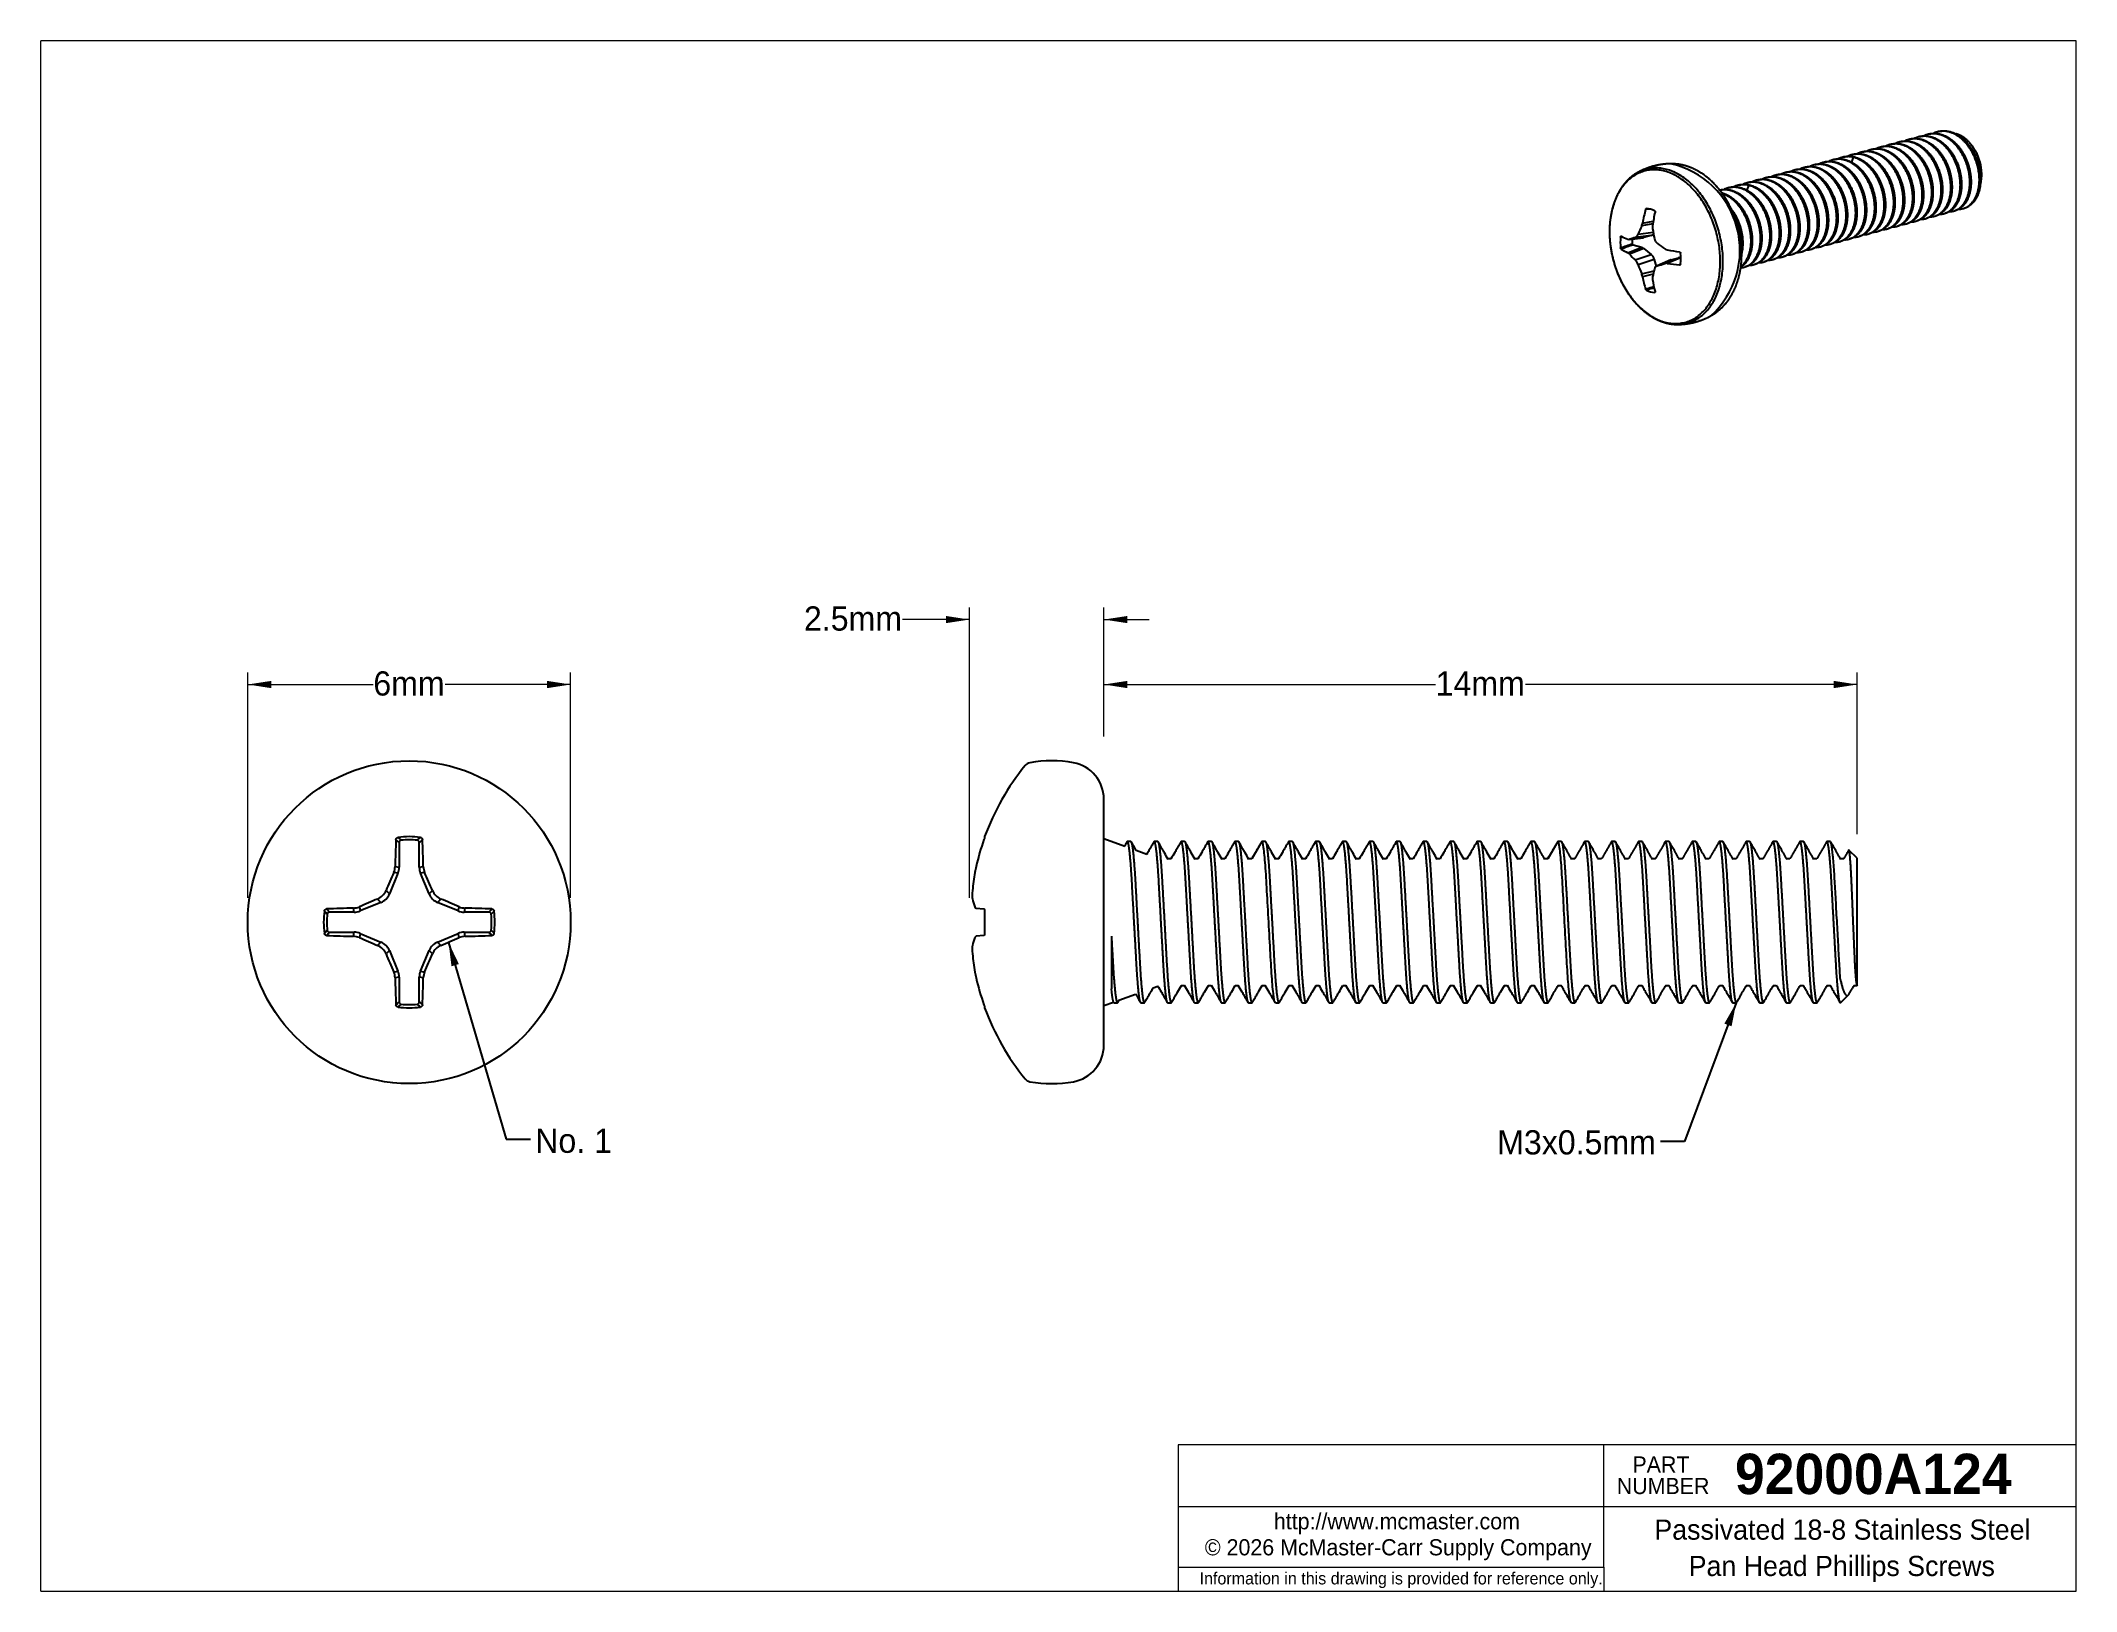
# Model space of a CAD drawing. Header units: millimetres. Extents: x 0.9 to 38.7, y 0.9 to 29.7.
import ezdxf

# ---------------------------------------------------------------- set-up
doc = ezdxf.new("R2010")
doc.units = ezdxf.units.MM
doc.header["$LTSCALE"] = 0.14184
doc.linetypes.add('SLD-Solid', pattern=[0])
doc.styles.add('SLDTEXTSTYLE0', font='ARIAL.TTF', dxfattribs={"width": 0.948})
doc.styles.add('SLDTEXTSTYLE1', font='ARIALBD.TTF', dxfattribs={"width": 0.948})
doc.styles.get("Standard").update_dxf_attribs({"font": 'ARIAL.TTF'})
doc.dimstyles.new('SLDDIMSTYLE0', dxfattribs={"dimtxt": 0.437148, "dimasz": 0.437148, "dimexe": 0, "dimexo": 0.0625, "dimgap": 0.109287, "dimtad": 0, "dimtih": 1, "dimtoh": 1, "dimdec": 3, "dimrnd": 1e-09, "dimzin": 12, "dimdsep": 46, "dimtxsty": 'SLDTEXTSTYLE0', "dimsah": 1, "dimcen": 0.09, "dimadec": 0, "dimazin": 3, "dimtfac": 1, "dimtdec": 3, "dimtofl": 0, "dimtmove": 0, "dimatfit": 3, "dimfxl": 0, "dimfrac": 2, "dimtolj": 1, "dimtzin": 12, "dimarcsym": 0})
doc.dimstyles.new('SLDDIMSTYLE1', dxfattribs={"dimtxt": 0.437148, "dimasz": 0.437148, "dimexe": 0, "dimexo": 0.0625, "dimgap": 0.109287, "dimtad": 0, "dimtih": 1, "dimtoh": 1, "dimdec": 3, "dimrnd": 1e-09, "dimzin": 12, "dimdsep": 46, "dimtxsty": 'SLDTEXTSTYLE0', "dimsah": 1, "dimcen": 0.09, "dimadec": 0, "dimazin": 3, "dimtfac": 1, "dimtdec": 3, "dimtmove": 0, "dimatfit": 0, "dimfxl": 0, "dimfrac": 2, "dimtolj": 1, "dimtzin": 12, "dimarcsym": 0})
doc.dimstyles.new('SLDDIMSTYLE2', dxfattribs={"dimtxt": 0.18, "dimasz": 0.437148, "dimexe": 0, "dimexo": 0.0625, "dimgap": 0, "dimtad": 0, "dimtih": 1, "dimtoh": 1, "dimdec": 0, "dimrnd": 1e-09, "dimzin": 0, "dimdsep": 46, "dimtxsty": 'Standard', "dimsah": 1, "dimcen": 0.09, "dimadec": 0, "dimazin": 0, "dimtfac": 0.437148, "dimtdec": 0, "dimtofl": 0, "dimtmove": 0, "dimatfit": 3, "dimfxl": 0, "dimfrac": 2, "dimtolj": 1, "dimtzin": 0, "dimarcsym": 0})

msp = doc.modelspace()

# ---------------------------------------------------------------- texts
at = {"color": 7, "linetype": 'Continuous', "lineweight": 0}
for s, insert, char_height, attachment_point, style in [('No. 1', (10.091, 9.501), 0.45034, 1, 'SLDTEXTSTYLE0'), ('M3x0.5mm', (27.9673, 9.4708), 0.45034, 1, 'SLDTEXTSTYLE0'), ('92000A124', (34.9567, 3.4578), 0.75057, 2, 'SLDTEXTSTYLE1'), ('Passivated 18-8 Stainless Steel', (34.3836, 2.2351), 0.375285, 2, 'SLDTEXTSTYLE0'), ('© 2026 McMaster-Carr Supply Company', (26.1286, 1.8689), 0.300228, 2, 'SLDTEXTSTYLE0'), ('Pan Head Phillips Screws', (34.3714, 1.5596), 0.375285, 2, 'SLDTEXTSTYLE0')]:
    msp.add_mtext(s, dxfattribs=dict(at, insert=insert, char_height=char_height, attachment_point=attachment_point, style=style))

# ---------------------------------------------------------------- blocks, each defined once
blk = doc.blocks.new('SW_NOTE_0_2')
at = {"color": 0, "linetype": 'SLD-Solid', "lineweight": 18, "insert": (3.877, 0.29), "char_height": 0.22517, "attachment_point": 2, "style": 'SLDTEXTSTYLE0'}
blk.add_mtext('Information in this drawing is provided for reference only.', dxfattribs=at)
blk = doc.blocks.new('Shortened Dimensions Statement')
at = {"color": 7, "linetype": 'SLD-Solid', "lineweight": 18}
blk.add_blockref('SW_NOTE_0_2', (-3.69, -0.172), dxfattribs=at)
blk = doc.blocks.new('SW_NOTE_0')
at = {"color": 0, "linetype": 'SLD-Solid', "lineweight": 18, "insert": (0.896, 0.387), "char_height": 0.3002, "attachment_point": 2, "style": 'SLDTEXTSTYLE0'}
blk.add_mtext('NUMBER', dxfattribs=at)
blk = doc.blocks.new('SW_NOTE_0_1')
at = {"color": 0, "linetype": 'SLD-Solid', "lineweight": 18, "insert": (0.544, 0.387), "char_height": 0.3002, "attachment_point": 2, "style": 'SLDTEXTSTYLE0'}
blk.add_mtext('PART', dxfattribs=at)
blk = doc.blocks.new('Part Number Tag')
at = {"color": 7, "linetype": 'SLD-Solid', "lineweight": 18}
for name, p in [('SW_NOTE_0_1', (-0.539, 0.014)), ('SW_NOTE_0', (-0.851, -0.386))]:
    blk.add_blockref(name, p, dxfattribs=at)
blk = doc.blocks.new('SW_NOTE_0_3')
at = {"color": 0, "linetype": 'SLD-Solid', "lineweight": 18, "insert": (2.397, 0.387), "char_height": 0.30023, "attachment_point": 2, "style": 'SLDTEXTSTYLE0'}
blk.add_mtext('http://www.mcmaster.com', dxfattribs=at)
blk = doc.blocks.new('Internet')
at = {"color": 7, "linetype": 'SLD-Solid', "lineweight": 18}
blk.add_blockref('SW_NOTE_0_3', (-2.244, -0.022), dxfattribs=at)
blk = doc.blocks.new('_D')
at = {"color": 7, "linetype": 'SLD-Solid', "lineweight": 0}
for p, q in [((20.659, 16.788), (20.659, 17.981)), ((34.659, 14.975), (34.659, 17.981)), ((20.659, 17.756), (26.824, 17.756)), ((34.659, 17.756), (28.492, 17.756))]:
    blk.add_line(p, q, dxfattribs=at)
at = {"color": 7, "linetype": 'SLD-Solid', "lineweight": 18}
for points in [[(20.659, 17.756), (21.096, 17.688), (21.096, 17.823)], [(34.659, 17.756), (34.222, 17.823), (34.222, 17.688)]]:
    blk.add_solid(points, dxfattribs=at)
at = {"color": 7, "linetype": 'SLD-Solid', "lineweight": 18, "insert": (26.824, 18.001), "char_height": 0.4503, "attachment_point": 1, "style": 'SLDTEXTSTYLE0'}
blk.add_mtext('14mm', dxfattribs=at)
blk = doc.blocks.new('_D_1')
at = {"color": 7, "linetype": 'SLD-Solid', "lineweight": 0}
for p, q in [((18.159, 18.963), (16.919, 18.963)), ((18.159, 13.788), (18.159, 19.188)), ((20.659, 16.788), (20.659, 19.188)), ((20.659, 18.963), (21.5, 18.963))]:
    blk.add_line(p, q, dxfattribs=at)
at = {"color": 7, "linetype": 'SLD-Solid', "lineweight": 18}
for points in [[(18.159, 18.963), (17.722, 19.03), (17.722, 18.896)], [(20.659, 18.963), (21.096, 18.896), (21.096, 19.03)]]:
    blk.add_solid(points, dxfattribs=at)
at = {"color": 7, "linetype": 'SLD-Solid', "lineweight": 18, "insert": (15.085, 19.208), "char_height": 0.4503, "attachment_point": 1, "style": 'SLDTEXTSTYLE0'}
blk.add_mtext('2.5mm', dxfattribs=at)
blk = doc.blocks.new('_D_2')
at = {"color": 7, "linetype": 'SLD-Solid', "lineweight": 0}
for p, q in [((4.749, 13.788), (4.749, 17.981)), ((10.749, 13.788), (10.749, 17.981)), ((4.749, 17.756), (7.082, 17.756)), ((10.749, 17.756), (8.417, 17.756))]:
    blk.add_line(p, q, dxfattribs=at)
at = {"color": 7, "linetype": 'SLD-Solid', "lineweight": 18}
for points in [[(4.749, 17.756), (5.186, 17.688), (5.186, 17.823)], [(10.749, 17.756), (10.312, 17.823), (10.312, 17.688)]]:
    blk.add_solid(points, dxfattribs=at)
at = {"color": 7, "linetype": 'SLD-Solid', "lineweight": 18, "insert": (7.082, 18.001), "char_height": 0.4503, "attachment_point": 1, "style": 'SLDTEXTSTYLE0'}
blk.add_mtext('6mm', dxfattribs=at)

# ---------------------------------------------------------------- dimensions: what is measured, and where the dimension line sits
at = {"color": 7, "linetype": 'SLD-Solid', "lineweight": 18}
for base, p1, p2, dimstyle, picture, middle in [((20.6589, 18.9628), (18.1589, 13.3374), (20.6589, 16.3374), 'SLDDIMSTYLE1', '_D_1', (16.0019, 18.9628)), ((10.7489, 17.7557), (4.7489, 13.3374), (10.7489, 13.3374), 'SLDDIMSTYLE0', '_D_2', (7.7494, 17.7557)), ((34.6589, 17.7557), (20.6589, 16.3374), (34.6589, 14.5249), 'SLDDIMSTYLE0', '_D', (27.6583, 17.7557))]:
    dim = msp.add_linear_dim(base=base, p1=p1, p2=p2, dimstyle=dimstyle, dxfattribs=at)
    dim.commit()
    dim.dimension.update_dxf_attribs({"geometry": picture, "text_midpoint": middle, "dimtype": 160})

# ---------------------------------------------------------------- linework, layer by layer
at = {"color": 7, "linetype": 'SLD-Solid', "lineweight": 18}
for p, q in [((0.9007, 0.9007), (0.9007, 29.7226)), ((38.7294, 29.7226), (0.9007, 29.7226)), ((38.7294, 0.9007), (38.7294, 29.7226)), ((38.7294, 3.6217), (22.0393, 3.6217)), ((22.0393, 3.6217), (22.0393, 0.9007)), ((29.9477, 2.4769), (29.9477, 3.6217)), ((22.0393, 2.4769), (38.7294, 2.4769)), ((29.9477, 1.351), (29.9477, 2.4769)), ((22.0393, 1.351), (29.9477, 1.351)), ((29.9477, 1.351), (29.9477, 0.9007)), ((0.9007, 0.9007), (38.7294, 0.9007))]:
    msp.add_line(p, q, dxfattribs=at)
at = {"color": 7, "linetype": 'SLD-Solid', "lineweight": 25}
for p, q in [((36.1706, 28.0339), (36.1485, 28.0279)), ((34.7563, 27.6549), (34.7342, 27.649)), ((34.9331, 27.7023), (34.911, 27.6964)), ((35.1099, 27.7497), (35.0878, 27.7437)), ((35.2867, 27.797), (35.2646, 27.7911)), ((35.4635, 27.8444), (35.4414, 27.8385)), ((35.6402, 27.8918), (35.6182, 27.8858)), ((35.817, 27.9391), (35.7949, 27.9332)), ((35.9938, 27.9865), (35.9717, 27.9806)), ((36.8593, 27.6668), (36.8487, 27.6852)), ((30.5746, 27.2709), (30.5743, 27.2708)), ((33.342, 27.276), (33.3199, 27.2701)), ((33.5188, 27.3234), (33.4967, 27.3175)), ((33.6956, 27.3708), (33.6735, 27.3648)), ((33.8724, 27.4181), (33.8503, 27.4122)), ((34.0491, 27.4655), (34.027, 27.4596)), ((34.2259, 27.5129), (34.2038, 27.5069)), ((34.4027, 27.5602), (34.3806, 27.5543)), ((34.5851, 27.5552), (34.5515, 27.467)), ((34.5795, 27.6076), (34.5574, 27.6017)), ((36.9717, 27.2329), (36.9717, 27.247)), ((32.2813, 26.9918), (32.2592, 26.9859)), ((32.458, 27.0392), (32.4359, 27.0333)), ((32.6404, 27.0342), (32.6069, 26.946)), ((32.6348, 27.0866), (32.6127, 27.0807)), ((32.8116, 27.1339), (32.7895, 27.128)), ((32.9884, 27.1813), (32.9663, 27.1754)), ((33.1652, 27.2287), (33.1431, 27.2227)), ((30.8038, 26.5928), (30.7259, 26.5848)), ((36.2715, 26.5079), (36.2936, 26.5138)), ((36.4483, 26.5552), (36.4704, 26.5612)), ((36.6251, 26.6026), (36.6355, 26.6054)), ((30.8305, 26.1035), (30.5303, 26.0656)), ((30.5858, 26.1263), (30.8668, 26.1619)), ((30.8603, 26.3189), (30.6529, 26.2793)), ((30.6695, 26.3323), (30.8686, 26.3704)), ((30.8305, 26.1035), (30.6944, 26.0632)), ((34.8572, 26.129), (34.8793, 26.1349)), ((35.034, 26.1763), (35.0561, 26.1823)), ((35.2108, 26.2237), (35.2329, 26.2296)), ((35.3876, 26.2711), (35.4097, 26.277)), ((35.5644, 26.3184), (35.5865, 26.3243)), ((35.7412, 26.3658), (35.7633, 26.3717)), ((35.918, 26.4132), (35.9401, 26.4191)), ((36.0947, 26.4605), (36.1168, 26.4664)), ((30.2937, 26.0757), (30.2604, 26.0728)), ((30.3959, 25.7802), (30.6552, 25.8832)), ((30.4178, 26.0299), (30.683, 26.0609)), ((30.427, 26.032), (30.6944, 26.0632)), ((30.6944, 25.862), (30.427, 25.7558)), ((30.4925, 25.9267), (30.6552, 25.8832)), ((30.5303, 25.6499), (30.8305, 25.7488)), ((30.6944, 25.862), (30.8305, 25.7488)), ((33.4429, 25.7501), (33.465, 25.756)), ((33.6197, 25.7974), (33.6418, 25.8033)), ((33.7965, 25.8448), (33.8186, 25.8507)), ((33.9733, 25.8922), (33.9954, 25.8981)), ((34.1501, 25.9395), (34.1722, 25.9454)), ((34.3269, 25.9869), (34.349, 25.9928)), ((34.5036, 26.0342), (34.5257, 26.0402)), ((34.6804, 26.0816), (34.7025, 26.0875)), ((30.886, 25.6583), (30.5858, 25.5594)), ((30.6529, 25.3875), (30.8817, 25.4431)), ((30.8665, 25.3819), (30.6695, 25.3341)), ((30.886, 25.6583), (30.923, 25.5266)), ((31.1941, 25.6465), (30.9381, 25.5354)), ((31.2018, 25.6493), (30.9464, 25.5384)), ((31.0815, 25.5805), (31.3379, 25.6896)), ((31.3772, 25.6897), (31.1285, 25.5839)), ((31.2018, 25.6493), (31.3379, 25.6896)), ((31.3559, 25.5577), (31.3725, 25.5656)), ((31.3772, 25.6897), (31.38, 25.689)), ((32.559, 25.5132), (32.5811, 25.5192)), ((32.7358, 25.5606), (32.7579, 25.5665)), ((32.9125, 25.608), (32.9346, 25.6139)), ((33.0893, 25.6553), (33.1114, 25.6613)), ((33.2661, 25.7027), (33.2882, 25.7086)), ((30.8914, 25.044), (30.8998, 25.0481)), ((20.6589, 11.0501), (20.6589, 15.6247)), ((7.5622, 14.8183), (7.5622, 14.3584)), ((7.9356, 14.3584), (7.9356, 14.8183)), ((18.4419, 14.9277), (18.4419, 14.9141)), ((21.0448, 14.7478), (20.6589, 14.8882)), ((21.1589, 14.8374), (21.0964, 14.8374)), ((21.6589, 14.8374), (21.5964, 14.8374)), ((22.1589, 14.8374), (22.0964, 14.8374)), ((22.6589, 14.8374), (22.5964, 14.8374)), ((23.1589, 14.8374), (23.0964, 14.8374)), ((23.5964, 14.8374), (23.4089, 14.5127)), ((23.6589, 14.8374), (23.5964, 14.8374)), ((24.1589, 14.8374), (24.0964, 14.8374)), ((24.6589, 14.8374), (24.5964, 14.8374)), ((25.1589, 14.8374), (25.0964, 14.8374)), ((25.6589, 14.8374), (25.5964, 14.8374)), ((26.1589, 14.8374), (26.0964, 14.8374)), ((26.6589, 14.8374), (26.5964, 14.8374)), ((27.1589, 14.8374), (27.0964, 14.8374)), ((27.6589, 14.8374), (27.5964, 14.8374)), ((28.1589, 14.8374), (28.0964, 14.8374)), ((28.6589, 14.8374), (28.5964, 14.8374)), ((29.0964, 14.8374), (28.9089, 14.5127)), ((29.1589, 14.8374), (29.0964, 14.8374)), ((29.6589, 14.8374), (29.5964, 14.8374)), ((30.1589, 14.8374), (30.0964, 14.8374)), ((30.6589, 14.8374), (30.5964, 14.8374)), ((31.1589, 14.8374), (31.0964, 14.8374)), ((31.6589, 14.8374), (31.5964, 14.8374)), ((32.1589, 14.8374), (32.0964, 14.8374)), ((32.6589, 14.8374), (32.5964, 14.8374)), ((33.1589, 14.8374), (33.0964, 14.8374)), ((33.6589, 14.8374), (33.5964, 14.8374)), ((34.1589, 14.8374), (34.0964, 14.8374)), ((21.4579, 14.5974), (21.2593, 14.6697)), ((21.9089, 14.5127), (21.8505, 14.5127)), ((21.9089, 14.5127), (21.8505, 14.5127)), ((22.4089, 14.5127), (22.3505, 14.5127)), ((22.4089, 14.5127), (22.3505, 14.5127)), ((22.9089, 14.5127), (22.8505, 14.5127)), ((22.9089, 14.5127), (22.8505, 14.5127)), ((23.4089, 14.5127), (23.3505, 14.5127)), ((23.9089, 14.5127), (23.8505, 14.5127)), ((23.9089, 14.5127), (23.8505, 14.5127)), ((24.4089, 14.5127), (24.3505, 14.5127)), ((24.4089, 14.5127), (24.3505, 14.5127)), ((24.9089, 14.5127), (24.8505, 14.5127)), ((24.9089, 14.5127), (24.8505, 14.5127)), ((25.4089, 14.5127), (25.3505, 14.5127)), ((25.4089, 14.5127), (25.3505, 14.5127)), ((25.9089, 14.5127), (25.8505, 14.5127)), ((25.9089, 14.5127), (25.8505, 14.5127)), ((26.4089, 14.5127), (26.3505, 14.5127)), ((26.4089, 14.5127), (26.3505, 14.5127)), ((26.9089, 14.5127), (26.8505, 14.5127)), ((26.9089, 14.5127), (26.8505, 14.5127)), ((27.4089, 14.5127), (27.3505, 14.5127)), ((27.4089, 14.5127), (27.3505, 14.5127)), ((27.9089, 14.5127), (27.8505, 14.5127)), ((27.9089, 14.5127), (27.8505, 14.5127)), ((28.4089, 14.5127), (28.3505, 14.5127)), ((28.4089, 14.5127), (28.3505, 14.5127)), ((28.9089, 14.5127), (28.8505, 14.5127)), ((29.4089, 14.5127), (29.3505, 14.5127)), ((29.9089, 14.5127), (29.8505, 14.5127)), ((30.4089, 14.5127), (30.3505, 14.5127)), ((30.9089, 14.5127), (30.8505, 14.5127)), ((31.4089, 14.5127), (31.3505, 14.5127)), ((31.9089, 14.5127), (31.8505, 14.5127)), ((32.4089, 14.5127), (32.3505, 14.5127)), ((32.9089, 14.5127), (32.8505, 14.5127)), ((33.4089, 14.5127), (33.3505, 14.5127)), ((33.9089, 14.5127), (33.8505, 14.5127)), ((34.4089, 14.5127), (34.3505, 14.5127)), ((34.6589, 14.5249), (34.5049, 14.6789)), ((34.6589, 12.1553), (34.6589, 14.5249)), ((7.5401, 14.2474), (7.3807, 13.8626)), ((7.5401, 14.2474), (7.4622, 14.2629)), ((7.4867, 14.3734), (7.5622, 14.3584)), ((7.9356, 14.3584), (8.0111, 14.3734)), ((8.0355, 14.2629), (7.9577, 14.2474)), ((8.1171, 13.8626), (7.9577, 14.2474)), ((6.8234, 13.6241), (6.8389, 13.5462)), ((7.2237, 13.7056), (6.8389, 13.5462)), ((7.2237, 13.7056), (7.1605, 13.7688)), ((7.3175, 13.9258), (7.3807, 13.8626)), ((8.1171, 13.8626), (8.1803, 13.9258)), ((8.3372, 13.7688), (8.274, 13.7056)), ((8.6589, 13.5462), (8.274, 13.7056)), ((8.6589, 13.5462), (8.6744, 13.6241)), ((6.7279, 13.5241), (6.268, 13.5241)), ((6.7279, 13.5241), (6.7129, 13.5996)), ((8.7849, 13.5996), (8.7699, 13.5241)), ((9.2298, 13.5241), (8.7699, 13.5241)), ((18.2845, 13.5996), (18.4289, 13.5845)), ((18.4419, 13.5453), (18.4419, 13.1296)), ((6.268, 13.1507), (6.7279, 13.1507)), ((6.7129, 13.0752), (6.7279, 13.1507)), ((6.8389, 13.1286), (6.8234, 13.0508)), ((6.8389, 13.1286), (7.2237, 12.9692)), ((7.1605, 12.906), (7.2237, 12.9692)), ((8.274, 12.9692), (8.6589, 13.1286)), ((8.274, 12.9692), (8.3372, 12.906)), ((8.6744, 13.0508), (8.6589, 13.1286)), ((8.7699, 13.1507), (8.7849, 13.0752)), ((8.7699, 13.1507), (9.2298, 13.1507)), ((18.4289, 13.0904), (18.2845, 13.0752)), ((20.7985, 13.0751), (20.7985, 12.0984)), ((7.3807, 12.8123), (7.3175, 12.7491)), ((7.3807, 12.8123), (7.5401, 12.4274)), ((7.9577, 12.4274), (8.1171, 12.8123)), ((8.1803, 12.7491), (8.1171, 12.8123)), ((7.4622, 12.4119), (7.5401, 12.4274)), ((7.5622, 12.3164), (7.4867, 12.3014)), ((7.5622, 12.3164), (7.5622, 11.8565)), ((8.0111, 12.3014), (7.9356, 12.3164)), ((7.9356, 11.8565), (7.9356, 12.3164)), ((7.9577, 12.4274), (8.0355, 12.4119)), ((21.5714, 12.1187), (21.6611, 12.1514)), ((22.0964, 12.1622), (22.1549, 12.1622)), ((22.5964, 12.1622), (22.6549, 12.1622)), ((23.0964, 12.1622), (23.1549, 12.1622)), ((23.5964, 12.1622), (23.6549, 12.1622)), ((24.0964, 12.1622), (24.1549, 12.1622)), ((24.5964, 12.1622), (24.6549, 12.1622)), ((25.0964, 12.1622), (25.1549, 12.1622)), ((25.5964, 12.1622), (25.6549, 12.1622)), ((26.0964, 12.1622), (26.1549, 12.1622)), ((26.5964, 12.1622), (26.6549, 12.1622)), ((27.0964, 12.1622), (27.1549, 12.1622)), ((27.5964, 12.1622), (27.6549, 12.1622)), ((28.0964, 12.1622), (28.1549, 12.1622)), ((28.5964, 12.1622), (28.6549, 12.1622)), ((29.0964, 12.1622), (29.1549, 12.1622)), ((29.5964, 12.1622), (29.6549, 12.1622)), ((30.0964, 12.1622), (30.1549, 12.1622)), ((30.5964, 12.1622), (30.6549, 12.1622)), ((31.0964, 12.1622), (31.1549, 12.1622)), ((31.5964, 12.1622), (31.6549, 12.1622)), ((32.0964, 12.1622), (32.1549, 12.1622)), ((32.5964, 12.1622), (32.6549, 12.1622)), ((33.0964, 12.1622), (33.1549, 12.1622)), ((33.5964, 12.1622), (33.6549, 12.1622)), ((34.0964, 12.1622), (34.1549, 12.1622)), ((34.5964, 12.1622), (34.6549, 12.1622)), ((34.6506, 12.1696), (34.6581, 12.1567)), ((18.4419, 11.7608), (18.4419, 11.7472)), ((20.6589, 11.7866), (20.8355, 11.8509)), ((20.8326, 11.8559), (20.84, 11.8431)), ((20.8464, 11.8374), (20.9089, 11.8374)), ((20.9154, 11.8431), (20.9424, 11.8898)), ((20.9384, 11.8884), (21.2484, 12.0012)), ((21.3464, 11.8374), (21.4089, 11.8374)), ((21.8464, 11.8374), (21.9089, 11.8374)), ((22.3464, 11.8374), (22.4089, 11.8374)), ((22.8464, 11.8374), (22.9089, 11.8374)), ((23.3464, 11.8374), (23.4089, 11.8374)), ((23.8464, 11.8374), (23.9089, 11.8374)), ((24.3464, 11.8374), (24.4089, 11.8374)), ((24.8464, 11.8374), (24.9089, 11.8374)), ((25.3464, 11.8374), (25.4089, 11.8374)), ((25.8464, 11.8374), (25.9089, 11.8374)), ((26.3464, 11.8374), (26.4089, 11.8374)), ((26.8464, 11.8374), (26.9089, 11.8374)), ((27.3464, 11.8374), (27.4089, 11.8374)), ((27.8464, 11.8374), (27.9089, 11.8374)), ((28.3464, 11.8374), (28.4089, 11.8374)), ((28.8464, 11.8374), (28.9089, 11.8374)), ((29.3464, 11.8374), (29.4089, 11.8374)), ((29.8464, 11.8374), (29.9089, 11.8374)), ((30.3464, 11.8374), (30.4089, 11.8374)), ((30.8464, 11.8374), (30.9089, 11.8374)), ((31.3464, 11.8374), (31.4089, 11.8374)), ((31.8464, 11.8374), (31.9089, 11.8374)), ((32.3464, 11.8374), (32.4089, 11.8374)), ((32.8464, 11.8374), (32.9089, 11.8374)), ((33.3464, 11.8374), (33.4089, 11.8374)), ((33.8464, 11.8374), (33.9089, 11.8374)), ((34.3464, 11.8374), (34.4944, 11.9854))]:
    msp.add_line(p, q, dxfattribs=at)
at = {"color": 7, "linetype": 'SLD-Solid', "lineweight": 25, "flags": 128}
for points in [[(31.0838, 24.4921), (31.1108, 24.4854), (31.1377, 24.4796), (31.1646, 24.4748), (31.1914, 24.471), (31.2182, 24.4681), (31.2449, 24.4663), (31.2714, 24.4654), (31.2978, 24.4654), (31.3241, 24.4665), (31.3502, 24.4685), (31.3762, 24.4716), (31.4019, 24.4755), (31.4274, 24.4805), (31.4527, 24.4864), (31.4777, 24.4933), (31.5025, 24.5012), (31.527, 24.51), (31.5511, 24.5198), (31.575, 24.5305), (31.5985, 24.5421), (31.6216, 24.5547), (31.6444, 24.5682), (31.6668, 24.5826), (31.6888, 24.5979), (31.7104, 24.6141), (31.7316, 24.6311), (31.7523, 24.649), (31.7726, 24.6678), (31.7924, 24.6874), (31.8117, 24.7079), (31.8305, 24.7292), (31.8488, 24.7512), (31.8665, 24.7741), (31.8837, 24.7977), (31.9004, 24.822), (31.9166, 24.8471), (31.9321, 24.8729), (31.9471, 24.8995), (31.9615, 24.9267), (31.9752, 24.9545), (31.9884, 24.983), (32.0009, 25.0122), (32.0129, 25.0419), (32.0241, 25.0722), (32.0348, 25.1031), (32.0448, 25.1345), (32.0541, 25.1665), (32.0628, 25.1989), (32.0707, 25.2318), (32.0781, 25.2652), (32.0847, 25.299), (32.0906, 25.3332), (32.0959, 25.3678), (32.1005, 25.4028), (32.1043, 25.4381), (32.1075, 25.4737), (32.11, 25.5096), (32.1117, 25.5458), (32.1128, 25.5822), (32.1131, 25.6188), (32.1128, 25.6556), (32.1117, 25.6926), (32.11, 25.7297), (32.1075, 25.7669), (32.1043, 25.8042), (32.1005, 25.8416), (32.0959, 25.879), (32.0906, 25.9164), (32.0847, 25.9538), (32.0781, 25.9912), (32.0707, 26.0285), (32.0628, 26.0657), (32.0541, 26.1027), (32.0448, 26.1397), (32.0348, 26.1765), (32.0241, 26.213), (32.0129, 26.2494), (32.0009, 26.2855), (31.9884, 26.3214), (31.9752, 26.3569), (31.9615, 26.3922), (31.9471, 26.4271), (31.9321, 26.4616), (31.9166, 26.4958), (31.9004, 26.5295), (31.8837, 26.5628), (31.8665, 26.5957), (31.8488, 26.628), (31.8305, 26.6599), (31.8117, 26.6912), (31.7924, 26.722), (31.7726, 26.7522), (31.7523, 26.7819), (31.7316, 26.8109), (31.7104, 26.8393), (31.6888, 26.867), (31.6668, 26.8941), (31.6444, 26.9205), (31.6216, 26.9462), (31.5985, 26.9712), (31.575, 26.9954), (31.5511, 27.0189), (31.527, 27.0416), (31.5025, 27.0636), (31.4777, 27.0847), (31.4527, 27.105), (31.4274, 27.1245), (31.4019, 27.1431), (31.3762, 27.1609), (31.3502, 27.1778), (31.3241, 27.1938), (31.2978, 27.209), (31.2714, 27.2232), (31.2449, 27.2366), (31.2182, 27.249), (31.1914, 27.2605), (31.1646, 27.271), (31.1377, 27.2806), (31.1108, 27.2893), (31.0838, 27.297), (31.0569, 27.3037), (31.03, 27.3095), (31.0031, 27.3143), (30.9763, 27.3181), (30.9495, 27.321), (30.9228, 27.3228), (30.8963, 27.3237), (30.8698, 27.3237), (30.8436, 27.3226), (30.8174, 27.3205), (30.7915, 27.3175), (30.7658, 27.3135), (30.7403, 27.3086), (30.715, 27.3026), (30.6899, 27.2957), (30.6652, 27.2879), (30.6407, 27.2791), (30.6166, 27.2693), (30.5927, 27.2586), (30.5692, 27.247), (30.546, 27.2344), (30.5233, 27.2209), (30.5008, 27.2065), (30.4788, 27.1912), (30.4572, 27.175), (30.4361, 27.158), (30.4154, 27.14), (30.3951, 27.1213), (30.3753, 27.1016), (30.356, 27.0812), (30.3372, 27.0599), (30.3189, 27.0379), (30.3012, 27.015), (30.2839, 26.9914), (30.2673, 26.9671), (30.2511, 26.942), (30.2356, 26.9161), (30.2206, 26.8896), (30.2062, 26.8624), (30.1925, 26.8346), (30.1793, 26.8061), (30.1667, 26.7769), (30.1548, 26.7472), (30.1435, 26.7169), (30.1329, 26.686), (30.1229, 26.6546), (30.1136, 26.6226), (30.1049, 26.5902), (30.0969, 26.5573), (30.0896, 26.5239), (30.083, 26.4901), (30.077, 26.4559), (30.0718, 26.4213), (30.0672, 26.3863), (30.0634, 26.351), (30.0602, 26.3154), (30.0577, 26.2795), (30.056, 26.2433), (30.0549, 26.2069), (30.0546, 26.1703), (30.0549, 26.1335), (30.056, 26.0965), (30.0577, 26.0594), (30.0602, 26.0222), (30.0634, 25.9849), (30.0672, 25.9475), (30.0718, 25.9101), (30.077, 25.8727), (30.083, 25.8353), (30.0896, 25.7979), (30.0969, 25.7606), (30.1049, 25.7234), (30.1136, 25.6863), (30.1229, 25.6494), (30.1329, 25.6126), (30.1435, 25.576), (30.1548, 25.5397), (30.1667, 25.5036), (30.1793, 25.4677), (30.1925, 25.4321), (30.2062, 25.3969), (30.2206, 25.362), (30.2356, 25.3275), (30.2511, 25.2933), (30.2673, 25.2596), (30.2839, 25.2263), (30.3012, 25.1934), (30.3189, 25.1611), (30.3372, 25.1292), (30.356, 25.0979), (30.3753, 25.0671), (30.3951, 25.0369), (30.4154, 25.0072), (30.4361, 24.9782), (30.4572, 24.9498), (30.4788, 24.922), (30.5008, 24.895), (30.5233, 24.8686), (30.546, 24.8429), (30.5692, 24.8179), (30.5927, 24.7937), (30.6166, 24.7702), (30.6407, 24.7475), (30.6652, 24.7255), (30.6899, 24.7044), (30.715, 24.6841), (30.7403, 24.6646), (30.7658, 24.646), (30.7915, 24.6282), (30.8174, 24.6113), (30.8436, 24.5952), (30.8698, 24.5801), (30.8963, 24.5659), (30.9228, 24.5525), (30.9495, 24.5401), (30.9763, 24.5286), (31.0031, 24.5181), (31.03, 24.5085), (31.0569, 24.4998), (31.0838, 24.4921)], [(31.3309, 24.4479), (31.3335, 24.448), (31.3603, 24.449), (31.3868, 24.4511), (31.4133, 24.4542), (31.4395, 24.4583), (31.4654, 24.4633), (31.4912, 24.4694), (31.5167, 24.4764), (31.5419, 24.4844), (31.5668, 24.4934), (31.5914, 24.5033), (31.6157, 24.5142), (31.6396, 24.526), (31.6632, 24.5388), (31.6864, 24.5526), (31.7092, 24.5672), (31.7316, 24.5828), (31.7536, 24.5993), (31.7751, 24.6167), (31.7962, 24.6349), (31.8169, 24.654), (31.837, 24.674), (31.8567, 24.6948), (31.8758, 24.7165), (31.8944, 24.7389), (31.9125, 24.7622), (31.9301, 24.7862), (31.947, 24.811), (31.9635, 24.8366), (31.9793, 24.8629), (31.9945, 24.8899), (32.0092, 24.9176), (32.0232, 24.9459), (32.0366, 24.975), (32.0494, 25.0046), (32.0615, 25.0349), (32.073, 25.0658), (32.0838, 25.0972), (32.094, 25.1292), (32.1035, 25.1617), (32.1123, 25.1948), (32.1205, 25.2283), (32.1279, 25.2623), (32.1347, 25.2967), (32.1407, 25.3315), (32.1461, 25.3668), (32.1507, 25.4024), (32.1546, 25.4383), (32.1579, 25.4746), (32.1604, 25.5111), (32.1622, 25.5479), (32.1633, 25.585), (32.1636, 25.6223), (32.1633, 25.6598), (32.1622, 25.6974), (32.1604, 25.7352), (32.1579, 25.7731), (32.1546, 25.8111), (32.1507, 25.8491), (32.1461, 25.8872), (32.1407, 25.9253), (32.1347, 25.9634), (32.1279, 26.0014), (32.1205, 26.0394), (32.1123, 26.0773), (32.1035, 26.115), (32.094, 26.1527), (32.0838, 26.1901), (32.073, 26.2273), (32.0615, 26.2644), (32.0494, 26.3011), (32.0366, 26.3377), (32.0232, 26.3739), (32.0092, 26.4097), (31.9945, 26.4453), (31.9793, 26.4804), (31.9635, 26.5152), (31.947, 26.5496), (31.9301, 26.5835), (31.9125, 26.6169), (31.8944, 26.6499), (31.8758, 26.6823), (31.8567, 26.7142), (31.837, 26.7456), (31.8169, 26.7763), (31.7962, 26.8065), (31.7751, 26.8361), (31.7536, 26.865), (31.7316, 26.8932), (31.7092, 26.9208), (31.6864, 26.9477), (31.6632, 26.9739), (31.6396, 26.9993), (31.6157, 27.024), (31.5914, 27.0479), (31.5668, 27.071), (31.5419, 27.0933), (31.5167, 27.1148), (31.4912, 27.1355), (31.4654, 27.1554), (31.4395, 27.1743), (31.4133, 27.1924), (31.3868, 27.2097), (31.3603, 27.226), (31.3335, 27.2414), (31.3066, 27.2559), (31.2795, 27.2695), (31.2524, 27.2821), (31.2251, 27.2938), (31.1978, 27.3045), (31.1705, 27.3143), (31.143, 27.3231), (31.1156, 27.331), (31.0882, 27.3378), (31.0608, 27.3437), (31.0334, 27.3486), (31.0061, 27.3525), (30.9788, 27.3554), (30.9517, 27.3573), (30.9246, 27.3582), (30.8977, 27.3581), (30.871, 27.3571), (30.8444, 27.355), (30.818, 27.3519), (30.7918, 27.3479), (30.7658, 27.3428), (30.74, 27.3368), (30.7145, 27.3297), (30.6893, 27.3217), (30.6644, 27.3128), (30.6398, 27.3028), (30.6155, 27.2919), (30.5916, 27.2801), (30.5746, 27.2709)]]:
    msp.add_lwpolyline(points, dxfattribs=at)
at = {"color": 7, "linetype": 'SLD-Solid', "lineweight": 25}
msp.add_circle((7.7489, 13.3374), 3, dxfattribs=at)
for centre, radius, start, end in [((36.1195, 27.2437), 0.8522, 0.22458, 29.77134), ((30.8345, 25.8277), 1.6452, 312.34637, 77.64953), ((33.6613, 25.7964), 3.0394, 164.96608, 169.84447), ((30.7002, 26.1436), 0.461, 65.50274, 84.50134), ((34.5998, 25.7445), 3.7834, 167.8928, 171.82215), ((36.5348, 26.9676), 0.376, 285.53903, 317.72635), ((33.2334, 25.057), 2.8553, 154.656, 158.00769), ((34.2579, 26.7975), 3.4502, 189.55241, 192.6052), ((31.2944, 25.9726), 1.0388, 174.46849, 185.53151), ((31.0017, 27.6219), 1.7006, 244.53824, 249.13045), ((30.8724, 26.8043), 1.1295, 237.80703, 245.04789), ((32.1909, 20.7744), 5.5456, 107.42382, 108.54642), ((31.9455, 27.134), 2.0507, 222.22694, 226.3625), ((31.5014, 26.0215), 1.0266, 179.1602, 184.00773), ((33.2834, 29.0518), 3.8804, 232.96792, 235.42709), ((32.7096, 33.9789), 8.2944, 259.01113, 260.607), ((30.3414, 25.6739), 1.0388, 354.46849, 5.53151), ((33.2894, 26.5149), 2.8675, 199.46457, 203.15161), ((33.4464, 24.7763), 2.65, 164.65287, 167.8686), ((25.7318, 42.5269), 17.7708, 287.06389, 287.51998), ((31.7771, 30.2033), 4.6647, 262.00784, 264.81943), ((32.9032, 25.7658), 2.275, 190.93781, 196.85581), ((30.9355, 25.5029), 0.461, 245.50274, 264.50134), ((33.4504, 25.6939), 2.6275, 188.96485, 193.97567), ((19.3104, 16.1538), 0.15, 100.17267, 140.84939), ((19.6884, 14.0474), 2.2901, 79.82733, 100.17267), ((19.9714, 15.6247), 0.6875, 0, 79.82733), ((22.7697, 13.3374), 4.6108, 140.84939, 159.8242), ((46.4956, 13.436), 39.0202, 177.89082, 178.62342), ((7.7489, 13.3374), 1.5903, 82.48991, 97.51009), ((7.7489, 13.3374), 1.5313, 84.47613, 95.52387), ((-30.9978, 13.436), 39.0202, 1.37658, 2.10918), ((22.7927, 13.3385), 4.6255, 160.63679, 167.07107), ((46.9916, -2.9087), 43.0979, 156.51982, 157.0076), ((-31.4938, -2.9087), 43.0979, 22.9924, 23.48018), ((22.1093, 13.5794), 3.9077, 169.92676, 174.91521), ((23.995, -25.9053), 43.0979, 112.9924, 113.48018), ((-8.4972, -25.9053), 43.0979, 66.51982, 67.0076), ((19.0346, 13.9429), 0.8359, 192.0172, 202.4192), ((7.7489, 13.3374), 1.5903, 172.48991, 187.51009), ((7.6503, -25.4093), 39.0202, 91.37658, 92.10918), ((7.7489, 13.3374), 1.5313, 174.47613, 185.52387), ((7.8475, -25.4093), 39.0202, 87.89082, 88.62342), ((7.7489, 13.3374), 1.5313, 354.47613, 5.52387), ((7.7489, 13.3374), 1.5903, 352.48991, 7.51009), ((7.6503, 52.0841), 39.0202, 267.89082, 268.62342), ((23.995, 52.5801), 43.0979, 246.51982, 247.0076), ((-8.4972, 52.5801), 43.0979, 292.9924, 293.48018), ((7.8475, 52.0841), 39.0202, 271.37658, 272.10918), ((19.0346, 12.732), 0.8359, 157.5808, 167.9828), ((46.9916, 29.5835), 43.0979, 202.9924, 203.48018), ((-31.4938, 29.5835), 43.0979, 336.51982, 337.0076), ((22.1093, 13.0954), 3.9077, 185.08479, 190.07324), ((46.4956, 13.2388), 39.0202, 181.37658, 182.10918), ((-30.9978, 13.2388), 39.0202, 357.89082, 358.62342), ((22.7927, 13.3363), 4.6255, 192.92893, 199.36321), ((7.7489, 13.3374), 1.5903, 262.48991, 277.51009), ((7.7489, 13.3374), 1.5313, 264.47613, 275.52387), ((22.7697, 13.3374), 4.6108, 200.1758, 219.15061), ((19.9714, 11.0501), 0.6875, 280.17267, 0), ((19.3104, 10.5211), 0.15, 219.15061, 259.82733), ((19.6884, 12.6275), 2.2901, 259.82733, 280.17267)]:
    msp.add_arc(centre, radius, start, end, dxfattribs=at)
for centre, major_axis, ratio, start_param, end_param in [((30.7904, 26.2445), (-0.0388, 0.1414), 0.6782601, 3.1555185, 3.6651956), ((30.6549, 25.742), (-0.037, 0.1417), 0.6796176, 5.5239438, 5.9144638), ((30.6549, 26.2044), (-0.0376, 0.1417), 0.6776189, 3.0442484, 3.1612064), ((30.7904, 25.6293), (-0.0369, 0.1412), 0.6842268, 4.7391766, 5.5200387), ((31.2419, 25.5083), (-0.0388, 0.1414), 0.6782601, 0.0139258, 0.0965084), ((31.3774, 25.5484), (-0.0376, 0.1417), 0.6776189, 5.9122791, 6.3027991), ((7.269, 14.3591), (-0.2876, 0.0572), 0.994307, 2.9463327, 3.3368526), ((8.2288, 14.3591), (0.2876, 0.0572), 0.994307, 2.9463327, 3.3368526), ((7.1103, 13.976), (-0.2075, 0.2075), 0.993591, 2.7511616, 3.5320237), ((8.3875, 13.976), (0.2075, 0.2075), 0.993591, 2.7511616, 3.5320237), ((6.7273, 13.8174), (-0.0572, 0.2876), 0.994307, 2.9463327, 3.3368526), ((8.7705, 13.8174), (0.0572, 0.2876), 0.994307, 2.9463327, 3.3368526), ((6.7273, 12.8575), (-0.0572, -0.2876), 0.994307, 2.9463327, 3.3368526), ((7.1103, 12.6988), (-0.2075, -0.2075), 0.993591, 2.7511616, 3.5320237), ((8.3875, 12.6988), (0.2075, -0.2075), 0.993591, 2.7511616, 3.5320237), ((8.7705, 12.8575), (0.0572, -0.2876), 0.994307, 2.9463327, 3.3368526), ((7.269, 12.3158), (-0.2876, -0.0572), 0.994307, 2.9463327, 3.3368526), ((8.2288, 12.3158), (0.2876, -0.0572), 0.994307, 2.9463327, 3.3368526)]:
    msp.add_ellipse(centre, major_axis=major_axis, ratio=ratio, start_param=start_param, end_param=end_param, dxfattribs=at)
for points, knots in [([(36.3683, 26.5447), (36.3739, 26.5448), (36.3858, 26.5449), (36.4039, 26.5466), (36.4226, 26.5493), (36.4411, 26.5532), (36.4594, 26.5582), (36.478, 26.5646), (36.4971, 26.5725), (36.5163, 26.5821), (36.535, 26.593), (36.5531, 26.6053), (36.5706, 26.6189), (36.5874, 26.6337), (36.6036, 26.6496), (36.6187, 26.6664), (36.6328, 26.6839), (36.6459, 26.702), (36.6583, 26.7209), (36.67, 26.7406), (36.6808, 26.761), (36.6915, 26.7833), (36.702, 26.8077), (36.712, 26.8346), (36.721, 26.8627), (36.7286, 26.891), (36.735, 26.9192), (36.7403, 26.9471), (36.7446, 26.9759), (36.7479, 27.0053), (36.7502, 27.0354), (36.7515, 27.066), (36.7517, 27.0971), (36.7509, 27.128), (36.7492, 27.1587), (36.7466, 27.189), (36.743, 27.2194), (36.7386, 27.2498), (36.7332, 27.2802), (36.7271, 27.3098), (36.7204, 27.3386), (36.7131, 27.3666), (36.7051, 27.3943), (36.6964, 27.4216), (36.6868, 27.4495), (36.6761, 27.4779), (36.6644, 27.5068), (36.6518, 27.5353), (36.6384, 27.5635), (36.624, 27.5914), (36.6087, 27.619), (36.5925, 27.6462), (36.5758, 27.6723), (36.5585, 27.6974), (36.5409, 27.7215), (36.5225, 27.7449), (36.5036, 27.7675), (36.484, 27.7892), (36.4643, 27.8097), (36.4445, 27.8289), (36.4247, 27.8468), (36.4046, 27.8637), (36.3842, 27.8797), (36.3627, 27.8953), (36.3402, 27.9102), (36.3168, 27.9244), (36.2932, 27.9373), (36.2696, 27.9488), (36.2461, 27.959), (36.2226, 27.9679), (36.1993, 27.9754), (36.1766, 27.9816), (36.1542, 27.9864), (36.1321, 27.9901), (36.1098, 27.9926), (36.0875, 27.9939), (36.0651, 27.9941), (36.0431, 27.993), (36.0216, 27.9907), (36.0007, 27.9873), (35.9799, 27.9829), (35.9593, 27.9772), (35.9382, 27.9702), (35.9171, 27.9618), (35.903, 27.955), (35.8962, 27.9517)], [0, 0, 0, 0, 0.0098692, 0.0211293, 0.0324435, 0.0438034, 0.0552004, 0.0666259, 0.0793999, 0.0921856, 0.1049707, 0.1177424, 0.1304883, 0.1431962, 0.1558538, 0.1684494, 0.1803512, 0.1921772, 0.2039182, 0.2155656, 0.2271111, 0.2385469, 0.2519505, 0.2654954, 0.2791861, 0.2930094, 0.3054525, 0.3179794, 0.3305791, 0.3432401, 0.3559505, 0.3686984, 0.3814713, 0.3942567, 0.406407, 0.4185466, 0.4306646, 0.4427506, 0.454794, 0.4667847, 0.4780331, 0.4892176, 0.5003306, 0.5113645, 0.5223122, 0.5344204, 0.5464045, 0.5584036, 0.5705263, 0.5827636, 0.5951062, 0.6075438, 0.6200659, 0.6320341, 0.6440588, 0.6561299, 0.6682371, 0.6803698, 0.6925173, 0.7039747, 0.7154267, 0.7268642, 0.7382784, 0.7496603, 0.7623145, 0.774906, 0.7874233, 0.7998555, 0.8121919, 0.8244226, 0.8365381, 0.8485294, 0.8599219, 0.8714269, 0.8830368, 0.8947434, 0.9065384, 0.9184127, 0.9296728, 0.940987, 0.9523469, 0.9637439, 0.9751693, 0.9879433, 1, 1, 1, 1]), ([(35.9938, 27.9864), (35.9996, 27.9879), (36.0129, 27.9914), (36.0343, 27.9953), (36.0577, 27.9983), (36.0813, 27.9998), (36.1049, 28), (36.1284, 27.9988), (36.1519, 27.9964), (36.1752, 27.9926), (36.1979, 27.9877), (36.2203, 27.9817), (36.2424, 27.9746), (36.2647, 27.9663), (36.287, 27.9569), (36.3094, 27.9462), (36.3314, 27.9345), (36.3529, 27.922), (36.3738, 27.9086), (36.3946, 27.8942), (36.4152, 27.8788), (36.4363, 27.8617), (36.4578, 27.843), (36.4796, 27.8224), (36.5009, 27.8007), (36.5216, 27.778), (36.5417, 27.7544), (36.5611, 27.7299), (36.5797, 27.7047), (36.5973, 27.6791), (36.6138, 27.6534), (36.6292, 27.6276), (36.6439, 27.6015), (36.6577, 27.575), (36.6706, 27.5482), (36.6835, 27.5196), (36.6962, 27.489), (36.7087, 27.4561), (36.7202, 27.4225), (36.7304, 27.3894), (36.7393, 27.3571), (36.747, 27.3257), (36.7538, 27.294), (36.7596, 27.2621), (36.7645, 27.2301), (36.7684, 27.1981), (36.7712, 27.1662), (36.773, 27.135), (36.7738, 27.1046), (36.7736, 27.075), (36.7725, 27.0459), (36.7705, 27.0172), (36.7676, 26.9891), (36.7638, 26.9621), (36.7593, 26.9362), (36.7542, 26.9116), (36.7483, 26.8876), (36.7417, 26.8644), (36.7342, 26.8411), (36.7257, 26.8178), (36.7161, 26.7947), (36.7056, 26.7723), (36.6944, 26.7507), (36.6823, 26.7299), (36.6694, 26.7099), (36.6556, 26.6908), (36.6413, 26.6729), (36.6264, 26.6564), (36.6112, 26.6411), (36.5953, 26.6269), (36.5787, 26.6138), (36.5616, 26.6019), (36.5443, 26.5914), (36.5269, 26.5822), (36.5095, 26.5742), (36.4916, 26.5675), (36.4786, 26.5632), (36.4714, 26.5615), (36.4704, 26.5612)], [0, 0, 0, 0, 0.0104377, 0.0243657, 0.0382247, 0.0520021, 0.0656857, 0.0792639, 0.0927258, 0.1060608, 0.1192593, 0.1317985, 0.1444616, 0.1572402, 0.1701253, 0.1831075, 0.1961771, 0.2085707, 0.2210238, 0.2335272, 0.2460715, 0.2586471, 0.2727069, 0.2867798, 0.3008518, 0.3149092, 0.3289381, 0.3429252, 0.3568569, 0.3707205, 0.3838203, 0.3968368, 0.4097597, 0.4225795, 0.4352872, 0.4478742, 0.4626271, 0.4775354, 0.4926042, 0.507819, 0.5215146, 0.5353025, 0.5491705, 0.563106, 0.577096, 0.5911271, 0.6051857, 0.6192582, 0.6326316, 0.6459931, 0.659331, 0.6726336, 0.6858894, 0.6990871, 0.7114677, 0.7237781, 0.7360098, 0.7481544, 0.7602041, 0.7735312, 0.7867215, 0.7999285, 0.8132715, 0.8267407, 0.8403257, 0.8540153, 0.867798, 0.8809709, 0.8942061, 0.9074923, 0.9208182, 0.9341722, 0.9475425, 0.9601533, 0.972758, 0.9853469, 0.99791, 1, 1, 1, 1]), ([(36.5451, 26.5921), (36.5507, 26.5921), (36.5626, 26.5923), (36.5807, 26.594), (36.5994, 26.5967), (36.6179, 26.6006), (36.6361, 26.6056), (36.6548, 26.612), (36.6738, 26.6199), (36.6931, 26.6295), (36.7118, 26.6404), (36.7299, 26.6527), (36.7474, 26.6662), (36.7642, 26.681), (36.7803, 26.697), (36.7955, 26.7138), (36.8096, 26.7313), (36.8227, 26.7494), (36.8351, 26.7683), (36.8468, 26.788), (36.8576, 26.8084), (36.8683, 26.8306), (36.8788, 26.8551), (36.8887, 26.8819), (36.8978, 26.9101), (36.9054, 26.9383), (36.9118, 26.9665), (36.9171, 26.9945), (36.9214, 27.0232), (36.9247, 27.0527), (36.927, 27.0828), (36.9283, 27.1134), (36.9285, 27.1445), (36.9277, 27.1754), (36.926, 27.2061), (36.9234, 27.2364), (36.9198, 27.2668), (36.9153, 27.2972), (36.91, 27.3275), (36.9039, 27.3571), (36.8972, 27.386), (36.8899, 27.414), (36.8818, 27.4417), (36.8732, 27.469), (36.8636, 27.4969), (36.8529, 27.5253), (36.8412, 27.5542), (36.8286, 27.5827), (36.8151, 27.6109), (36.8008, 27.6388), (36.7855, 27.6664), (36.7693, 27.6935), (36.7526, 27.7197), (36.7353, 27.7448), (36.7177, 27.7689), (36.6993, 27.7923), (36.6804, 27.8149), (36.6608, 27.8366), (36.6411, 27.8571), (36.6213, 27.8762), (36.6015, 27.8941), (36.5814, 27.9111), (36.5609, 27.9271), (36.5395, 27.9426), (36.517, 27.9576), (36.4935, 27.9718), (36.47, 27.9847), (36.4464, 27.9962), (36.4229, 28.0064), (36.3994, 28.0153), (36.3761, 28.0228), (36.3534, 28.0289), (36.331, 28.0338), (36.3089, 28.0375), (36.2866, 28.04), (36.2643, 28.0413), (36.2418, 28.0414), (36.2199, 28.0403), (36.1984, 28.0381), (36.1774, 28.0347), (36.1567, 28.0302), (36.1361, 28.0246), (36.115, 28.0175), (36.0939, 28.0092), (36.0798, 28.0024), (36.073, 27.999)], [0, 0, 0, 0, 0.0098692, 0.0211293, 0.0324435, 0.0438034, 0.0552004, 0.0666259, 0.0793999, 0.0921856, 0.1049707, 0.1177424, 0.1304883, 0.1431962, 0.1558538, 0.1684494, 0.1803512, 0.1921772, 0.2039182, 0.2155656, 0.2271111, 0.2385469, 0.2519505, 0.2654954, 0.2791861, 0.2930094, 0.3054525, 0.3179794, 0.3305791, 0.3432401, 0.3559505, 0.3686984, 0.3814713, 0.3942567, 0.406407, 0.4185466, 0.4306646, 0.4427506, 0.454794, 0.4667847, 0.4780331, 0.4892176, 0.5003306, 0.5113645, 0.5223122, 0.5344204, 0.5464045, 0.5584036, 0.5705263, 0.5827636, 0.5951062, 0.6075438, 0.6200659, 0.6320341, 0.6440588, 0.6561299, 0.6682371, 0.6803698, 0.6925173, 0.7039747, 0.7154267, 0.7268642, 0.7382784, 0.7496603, 0.7623145, 0.774906, 0.7874233, 0.7998555, 0.8121919, 0.8244226, 0.8365381, 0.8485294, 0.8599219, 0.8714269, 0.8830368, 0.8947434, 0.9065384, 0.9184127, 0.9296728, 0.940987, 0.9523469, 0.9637439, 0.9751693, 0.9879433, 1, 1, 1, 1]), ([(36.1706, 28.0338), (36.1764, 28.0353), (36.1897, 28.0387), (36.2111, 28.0426), (36.2345, 28.0456), (36.2581, 28.0472), (36.2817, 28.0474), (36.3052, 28.0462), (36.3287, 28.0437), (36.3519, 28.04), (36.3747, 28.035), (36.3971, 28.029), (36.4192, 28.022), (36.4414, 28.0137), (36.4638, 28.0042), (36.4862, 27.9936), (36.5082, 27.9819), (36.5297, 27.9693), (36.5506, 27.956), (36.5714, 27.9416), (36.592, 27.9261), (36.613, 27.9091), (36.6346, 27.8903), (36.6564, 27.8697), (36.6777, 27.8481), (36.6984, 27.8254), (36.7185, 27.8018), (36.7379, 27.7773), (36.7565, 27.752), (36.7741, 27.7265), (36.7906, 27.7008), (36.806, 27.675), (36.8206, 27.6488), (36.8345, 27.6223), (36.8474, 27.5956), (36.8603, 27.567), (36.873, 27.5364), (36.8855, 27.5035), (36.897, 27.4699), (36.9072, 27.4368), (36.9161, 27.4045), (36.9238, 27.3731), (36.9306, 27.3414), (36.9364, 27.3095), (36.9413, 27.2775), (36.9451, 27.2455), (36.948, 27.2136), (36.9498, 27.1824), (36.9506, 27.1519), (36.9504, 27.1224), (36.9493, 27.0932), (36.9473, 27.0646), (36.9443, 27.0364), (36.9406, 27.0094), (36.9361, 26.9836), (36.931, 26.9589), (36.9251, 26.935), (36.9185, 26.9118), (36.911, 26.8885), (36.9025, 26.8652), (36.8928, 26.842), (36.8824, 26.8197), (36.8712, 26.7981), (36.8591, 26.7772), (36.8462, 26.7572), (36.8324, 26.7381), (36.8212, 26.7241), (36.8146, 26.7165), (36.813, 26.7147)], [0, 0, 0, 0, 0.0119678, 0.0279374, 0.0438279, 0.0596249, 0.0753143, 0.090883, 0.1063182, 0.121608, 0.1367411, 0.1511185, 0.1656378, 0.1802895, 0.1950634, 0.2099487, 0.2249341, 0.2391444, 0.253423, 0.2677592, 0.2821424, 0.2965613, 0.3126822, 0.3288179, 0.3449527, 0.3610707, 0.3771561, 0.3931935, 0.4091674, 0.4250632, 0.4400833, 0.4550078, 0.469825, 0.4845241, 0.4990946, 0.5135266, 0.5304421, 0.5475357, 0.5648135, 0.5822586, 0.5979618, 0.6137708, 0.6296717, 0.6456499, 0.6616906, 0.6777785, 0.6938979, 0.7100332, 0.725367, 0.7406872, 0.7559802, 0.7712328, 0.7864317, 0.801564, 0.8157595, 0.8298744, 0.8438991, 0.8578239, 0.87164, 0.8869206, 0.9020445, 0.9171874, 0.9324864, 0.94793, 0.9635063, 0.9792027, 0.9950057, 1, 1, 1, 1]), ([(36.9439, 27.0342), (36.9445, 27.0363), (36.9473, 27.0451), (36.9516, 27.0615), (36.9567, 27.0832), (36.9611, 27.1057), (36.9647, 27.1287), (36.9677, 27.1521), (36.9698, 27.176), (36.9712, 27.2003), (36.9718, 27.2249), (36.9717, 27.2501), (36.9708, 27.2757), (36.969, 27.3017), (36.9664, 27.3279), (36.9631, 27.3539), (36.959, 27.3797), (36.9542, 27.4053), (36.9487, 27.4308), (36.9423, 27.4564), (36.9352, 27.4822), (36.9272, 27.508), (36.9186, 27.5336), (36.9093, 27.5587), (36.8993, 27.5832), (36.8889, 27.6072), (36.8778, 27.6307), (36.866, 27.6541), (36.8534, 27.6771), (36.8402, 27.6999), (36.8263, 27.7221), (36.8118, 27.7437), (36.7967, 27.7649), (36.781, 27.7854), (36.7649, 27.8052), (36.748, 27.8245), (36.7306, 27.8431), (36.7125, 27.861), (36.6941, 27.878), (36.6754, 27.8939), (36.6566, 27.9087), (36.6377, 27.9224), (36.6186, 27.9352), (36.599, 27.9471), (36.5791, 27.9581), (36.5588, 27.9681), (36.5384, 27.977), (36.5181, 27.9847), (36.4993, 27.9908), (36.4874, 27.9939), (36.4822, 27.9953)], [0, 0, 0, 0, 0.0061585, 0.0261083, 0.0465954, 0.0671, 0.0876045, 0.1080916, 0.1287703, 0.1494668, 0.1701633, 0.1908419, 0.212121, 0.2334196, 0.2547183, 0.2759974, 0.296676, 0.3173725, 0.338069, 0.3587476, 0.3800265, 0.4013249, 0.4226234, 0.4439025, 0.4645922, 0.4852983, 0.5060045, 0.5266941, 0.5479357, 0.5691952, 0.5904546, 0.6116962, 0.6332388, 0.6548001, 0.6763614, 0.697904, 0.7200723, 0.7422608, 0.7644493, 0.7866176, 0.8081602, 0.8297215, 0.8512827, 0.8728254, 0.8949936, 0.9171821, 0.9393706, 0.9615388, 0.983077, 1, 1, 1, 1]), ([(34.954, 26.1658), (34.9595, 26.1659), (34.9715, 26.166), (34.9896, 26.1677), (35.0083, 26.1704), (35.0268, 26.1743), (35.045, 26.1793), (35.0637, 26.1857), (35.0827, 26.1936), (35.102, 26.2032), (35.1207, 26.2141), (35.1388, 26.2264), (35.1563, 26.24), (35.1731, 26.2547), (35.1892, 26.2707), (35.2044, 26.2875), (35.2185, 26.305), (35.2316, 26.3231), (35.244, 26.342), (35.2557, 26.3617), (35.2665, 26.3821), (35.2772, 26.4044), (35.2877, 26.4288), (35.2976, 26.4557), (35.3066, 26.4838), (35.3143, 26.512), (35.3207, 26.5403), (35.326, 26.5682), (35.3302, 26.597), (35.3336, 26.6264), (35.3359, 26.6565), (35.3371, 26.6871), (35.3374, 26.7182), (35.3366, 26.7491), (35.3349, 26.7798), (35.3323, 26.8101), (35.3287, 26.8405), (35.3242, 26.8709), (35.3189, 26.9012), (35.3128, 26.9309), (35.3061, 26.9597), (35.2988, 26.9877), (35.2907, 27.0154), (35.2821, 27.0427), (35.2725, 27.0706), (35.2618, 27.099), (35.2501, 27.1279), (35.2375, 27.1564), (35.224, 27.1846), (35.2097, 27.2125), (35.1944, 27.2401), (35.1782, 27.2672), (35.1615, 27.2934), (35.1442, 27.3185), (35.1266, 27.3426), (35.1082, 27.366), (35.0893, 27.3886), (35.0697, 27.4103), (35.05, 27.4308), (35.0302, 27.45), (35.0104, 27.4678), (34.9903, 27.4848), (34.9698, 27.5008), (34.9484, 27.5163), (34.9259, 27.5313), (34.9024, 27.5455), (34.8789, 27.5584), (34.8553, 27.5699), (34.8318, 27.5801), (34.8083, 27.589), (34.785, 27.5965), (34.7623, 27.6027), (34.7399, 27.6075), (34.7178, 27.6112), (34.6955, 27.6137), (34.6731, 27.615), (34.6507, 27.6152), (34.6288, 27.614), (34.6073, 27.6118), (34.5863, 27.6084), (34.5656, 27.6039), (34.545, 27.5983), (34.5239, 27.5913), (34.5028, 27.5829), (34.4887, 27.5761), (34.4819, 27.5728)], [0, 0, 0, 0, 0.00986918, 0.02112929, 0.03244347, 0.04380338, 0.05520042, 0.06662585, 0.07939985, 0.09218565, 0.10497068, 0.1177424, 0.13048833, 0.14319616, 0.15585378, 0.16844938, 0.18035121, 0.19217719, 0.20391822, 0.2155656, 0.22711109, 0.23854691, 0.25195055, 0.26549537, 0.27918608, 0.2930094, 0.30545245, 0.31797936, 0.33057906, 0.34324006, 0.35595054, 0.36869839, 0.38147127, 0.39425671, 0.40640704, 0.41854659, 0.43066465, 0.44275061, 0.45479404, 0.46678473, 0.47803308, 0.48921763, 0.5003306, 0.51136452, 0.52231224, 0.53442043, 0.54640446, 0.55840356, 0.57052626, 0.58276364, 0.59510618, 0.6075438, 0.62006594, 0.63203412, 0.64405882, 0.65612994, 0.66823712, 0.68036981, 0.69251733, 0.70397472, 0.71542669, 0.72686423, 0.73827839, 0.74966035, 0.76231454, 0.77490602, 0.78742334, 0.7998555, 0.81219195, 0.82442264, 0.8365381, 0.84852944, 0.85992192, 0.87142689, 0.88303675, 0.89474343, 0.90653838, 0.91841267, 0.92967277, 0.94098696, 0.95234686, 0.96374391, 0.97516933, 0.98794333, 1, 1, 1, 1]), ([(34.5795, 27.6075), (34.5853, 27.609), (34.5986, 27.6125), (34.62, 27.6164), (34.6434, 27.6194), (34.667, 27.6209), (34.6906, 27.6211), (34.7141, 27.6199), (34.7376, 27.6175), (34.7608, 27.6137), (34.7836, 27.6088), (34.806, 27.6028), (34.8281, 27.5957), (34.8503, 27.5874), (34.8727, 27.578), (34.8951, 27.5673), (34.9171, 27.5556), (34.9386, 27.5431), (34.9595, 27.5297), (34.9803, 27.5153), (35.0009, 27.4999), (35.0219, 27.4828), (35.0435, 27.4641), (35.0653, 27.4435), (35.0866, 27.4218), (35.1073, 27.3991), (35.1274, 27.3755), (35.1468, 27.351), (35.1654, 27.3258), (35.183, 27.3002), (35.1995, 27.2745), (35.2149, 27.2487), (35.2295, 27.2226), (35.2434, 27.1961), (35.2563, 27.1693), (35.2692, 27.1407), (35.2819, 27.1101), (35.2944, 27.0772), (35.3059, 27.0436), (35.3161, 27.0105), (35.325, 26.9782), (35.3327, 26.9468), (35.3395, 26.9151), (35.3453, 26.8832), (35.3502, 26.8512), (35.354, 26.8192), (35.3569, 26.7873), (35.3587, 26.7561), (35.3595, 26.7257), (35.3593, 26.6961), (35.3582, 26.667), (35.3562, 26.6383), (35.3532, 26.6102), (35.3495, 26.5832), (35.345, 26.5573), (35.3399, 26.5327), (35.334, 26.5087), (35.3274, 26.4855), (35.3199, 26.4622), (35.3114, 26.4389), (35.3017, 26.4158), (35.2913, 26.3934), (35.2801, 26.3718), (35.268, 26.351), (35.2551, 26.331), (35.2413, 26.3118), (35.2269, 26.294), (35.2121, 26.2775), (35.1968, 26.2622), (35.1809, 26.248), (35.1644, 26.2349), (35.1473, 26.223), (35.13, 26.2125), (35.1126, 26.2033), (35.0952, 26.1953), (35.0773, 26.1886), (35.0643, 26.1843), (35.0571, 26.1826), (35.0561, 26.1823)], [0, 0, 0, 0, 0.0104377, 0.0243657, 0.0382247, 0.0520021, 0.0656857, 0.0792639, 0.0927258, 0.1060608, 0.1192593, 0.1317985, 0.1444616, 0.1572402, 0.1701253, 0.1831075, 0.1961771, 0.2085707, 0.2210238, 0.2335272, 0.2460715, 0.2586471, 0.2727069, 0.2867798, 0.3008518, 0.3149092, 0.3289381, 0.3429252, 0.3568569, 0.3707205, 0.3838203, 0.3968368, 0.4097597, 0.4225795, 0.4352872, 0.4478742, 0.4626271, 0.4775354, 0.4926042, 0.507819, 0.5215146, 0.5353025, 0.5491705, 0.563106, 0.577096, 0.5911271, 0.6051857, 0.6192582, 0.6326316, 0.6459931, 0.659331, 0.6726336, 0.6858894, 0.6990871, 0.7114677, 0.7237781, 0.7360098, 0.7481544, 0.7602041, 0.7735312, 0.7867215, 0.7999285, 0.8132715, 0.8267407, 0.8403257, 0.8540153, 0.867798, 0.8809709, 0.8942061, 0.9074923, 0.9208182, 0.9341722, 0.9475425, 0.9601533, 0.972758, 0.9853469, 0.99791, 1, 1, 1, 1]), ([(35.1308, 26.2132), (35.1363, 26.2132), (35.1483, 26.2134), (35.1664, 26.215), (35.1851, 26.2178), (35.2036, 26.2217), (35.2218, 26.2267), (35.2405, 26.2331), (35.2595, 26.241), (35.2788, 26.2506), (35.2975, 26.2615), (35.3156, 26.2738), (35.3331, 26.2873), (35.3499, 26.3021), (35.366, 26.3181), (35.3811, 26.3349), (35.3953, 26.3524), (35.4084, 26.3705), (35.4208, 26.3894), (35.4324, 26.4091), (35.4433, 26.4294), (35.454, 26.4517), (35.4644, 26.4761), (35.4744, 26.503), (35.4834, 26.5311), (35.4911, 26.5594), (35.4975, 26.5876), (35.5027, 26.6156), (35.507, 26.6443), (35.5103, 26.6738), (35.5127, 26.7039), (35.5139, 26.7345), (35.5142, 26.7656), (35.5134, 26.7965), (35.5117, 26.8271), (35.509, 26.8575), (35.5055, 26.8879), (35.501, 26.9183), (35.4957, 26.9486), (35.4896, 26.9782), (35.4829, 27.0071), (35.4755, 27.0351), (35.4675, 27.0628), (35.4589, 27.0901), (35.4492, 27.118), (35.4386, 27.1464), (35.4268, 27.1753), (35.4143, 27.2037), (35.4008, 27.232), (35.3865, 27.2599), (35.3712, 27.2875), (35.355, 27.3146), (35.3383, 27.3408), (35.321, 27.3659), (35.3034, 27.39), (35.285, 27.4133), (35.266, 27.4359), (35.2465, 27.4577), (35.2268, 27.4782), (35.207, 27.4973), (35.1872, 27.5152), (35.1671, 27.5322), (35.1466, 27.5481), (35.1252, 27.5637), (35.1027, 27.5787), (35.0792, 27.5929), (35.0557, 27.6058), (35.0321, 27.6173), (35.0085, 27.6275), (34.9851, 27.6364), (34.9618, 27.6439), (34.9391, 27.65), (34.9167, 27.6549), (34.8946, 27.6586), (34.8723, 27.6611), (34.8499, 27.6624), (34.8275, 27.6625), (34.8056, 27.6614), (34.7841, 27.6591), (34.7631, 27.6558), (34.7424, 27.6513), (34.7218, 27.6457), (34.7007, 27.6386), (34.6796, 27.6303), (34.6655, 27.6235), (34.6587, 27.6201)], [0, 0, 0, 0, 0.0098692, 0.0211293, 0.0324435, 0.0438034, 0.0552004, 0.0666259, 0.0793999, 0.0921856, 0.1049707, 0.1177424, 0.1304883, 0.1431962, 0.1558538, 0.1684494, 0.1803512, 0.1921772, 0.2039182, 0.2155656, 0.2271111, 0.2385469, 0.2519505, 0.2654954, 0.2791861, 0.2930094, 0.3054525, 0.3179794, 0.3305791, 0.3432401, 0.3559505, 0.3686984, 0.3814713, 0.3942567, 0.406407, 0.4185466, 0.4306646, 0.4427506, 0.454794, 0.4667847, 0.4780331, 0.4892176, 0.5003306, 0.5113645, 0.5223122, 0.5344204, 0.5464045, 0.5584036, 0.5705263, 0.5827636, 0.5951062, 0.6075438, 0.6200659, 0.6320341, 0.6440588, 0.6561299, 0.6682371, 0.6803698, 0.6925173, 0.7039747, 0.7154267, 0.7268642, 0.7382784, 0.7496603, 0.7623145, 0.774906, 0.7874233, 0.7998555, 0.8121919, 0.8244226, 0.8365381, 0.8485294, 0.8599219, 0.8714269, 0.8830368, 0.8947434, 0.9065384, 0.9184127, 0.9296728, 0.940987, 0.9523469, 0.9637439, 0.9751693, 0.9879433, 1, 1, 1, 1]), ([(34.7563, 27.6549), (34.762, 27.6563), (34.7754, 27.6598), (34.7967, 27.6637), (34.8202, 27.6667), (34.8438, 27.6683), (34.8673, 27.6685), (34.8909, 27.6673), (34.9143, 27.6648), (34.9376, 27.6611), (34.9604, 27.6561), (34.9827, 27.6501), (35.0049, 27.6431), (35.0271, 27.6348), (35.0495, 27.6253), (35.0719, 27.6146), (35.0939, 27.603), (35.1154, 27.5904), (35.1363, 27.5771), (35.1571, 27.5627), (35.1776, 27.5472), (35.1987, 27.5302), (35.2203, 27.5114), (35.2421, 27.4908), (35.2634, 27.4692), (35.2841, 27.4465), (35.3042, 27.4229), (35.3236, 27.3984), (35.3422, 27.3731), (35.3598, 27.3476), (35.3763, 27.3218), (35.3917, 27.2961), (35.4063, 27.2699), (35.4201, 27.2434), (35.4331, 27.2167), (35.446, 27.1881), (35.4587, 27.1575), (35.4712, 27.1246), (35.4827, 27.0909), (35.4929, 27.0579), (35.5018, 27.0256), (35.5095, 26.9942), (35.5163, 26.9624), (35.5221, 26.9305), (35.527, 26.8985), (35.5308, 26.8665), (35.5337, 26.8346), (35.5355, 26.8034), (35.5363, 26.773), (35.5361, 26.7435), (35.535, 26.7143), (35.533, 26.6856), (35.53, 26.6575), (35.5263, 26.6305), (35.5218, 26.6047), (35.5166, 26.58), (35.5108, 26.5561), (35.5042, 26.5328), (35.4967, 26.5095), (35.4882, 26.4863), (35.4785, 26.4631), (35.4681, 26.4408), (35.4569, 26.4192), (35.4448, 26.3983), (35.4319, 26.3783), (35.4181, 26.3592), (35.4037, 26.3414), (35.3889, 26.3248), (35.3736, 26.3096), (35.3577, 26.2954), (35.3412, 26.2823), (35.3241, 26.2704), (35.3068, 26.2598), (35.2894, 26.2506), (35.2719, 26.2427), (35.2541, 26.236), (35.2411, 26.2317), (35.2339, 26.2299), (35.2329, 26.2297)], [0, 0, 0, 0, 0.0104377, 0.0243657, 0.0382247, 0.0520021, 0.0656857, 0.0792639, 0.0927258, 0.1060608, 0.1192593, 0.1317985, 0.1444616, 0.1572402, 0.1701253, 0.1831075, 0.1961771, 0.2085707, 0.2210238, 0.2335272, 0.2460715, 0.2586471, 0.2727069, 0.2867798, 0.3008518, 0.3149092, 0.3289381, 0.3429252, 0.3568569, 0.3707205, 0.3838203, 0.3968368, 0.4097597, 0.4225795, 0.4352872, 0.4478742, 0.4626271, 0.4775354, 0.4926042, 0.507819, 0.5215146, 0.5353025, 0.5491705, 0.563106, 0.577096, 0.5911271, 0.6051857, 0.6192582, 0.6326316, 0.6459931, 0.659331, 0.6726336, 0.6858894, 0.6990871, 0.7114677, 0.7237781, 0.7360098, 0.7481544, 0.7602041, 0.7735312, 0.7867215, 0.7999285, 0.8132715, 0.8267407, 0.8403257, 0.8540153, 0.867798, 0.8809709, 0.8942061, 0.9074923, 0.9208182, 0.9341722, 0.9475425, 0.9601533, 0.972758, 0.9853469, 0.99791, 1, 1, 1, 1]), ([(35.3075, 26.2605), (35.3131, 26.2606), (35.3251, 26.2608), (35.3432, 26.2624), (35.3619, 26.2651), (35.3804, 26.269), (35.3986, 26.274), (35.4173, 26.2804), (35.4363, 26.2883), (35.4555, 26.2979), (35.4742, 26.3089), (35.4924, 26.3211), (35.5099, 26.3347), (35.5267, 26.3495), (35.5428, 26.3654), (35.5579, 26.3822), (35.5721, 26.3997), (35.5852, 26.4178), (35.5976, 26.4368), (35.6092, 26.4564), (35.6201, 26.4768), (35.6308, 26.4991), (35.6412, 26.5235), (35.6512, 26.5504), (35.6602, 26.5785), (35.6679, 26.6068), (35.6743, 26.635), (35.6795, 26.663), (35.6838, 26.6917), (35.6871, 26.7211), (35.6894, 26.7512), (35.6907, 26.7818), (35.691, 26.8129), (35.6902, 26.8438), (35.6885, 26.8745), (35.6858, 26.9048), (35.6823, 26.9352), (35.6778, 26.9656), (35.6725, 26.996), (35.6664, 27.0256), (35.6597, 27.0544), (35.6523, 27.0824), (35.6443, 27.1101), (35.6357, 27.1374), (35.626, 27.1653), (35.6154, 27.1937), (35.6036, 27.2226), (35.5911, 27.2511), (35.5776, 27.2793), (35.5633, 27.3073), (35.548, 27.3348), (35.5318, 27.362), (35.5151, 27.3881), (35.4978, 27.4133), (35.4801, 27.4373), (35.4618, 27.4607), (35.4428, 27.4833), (35.4233, 27.5051), (35.4036, 27.5255), (35.3838, 27.5447), (35.364, 27.5626), (35.3438, 27.5795), (35.3234, 27.5955), (35.302, 27.6111), (35.2795, 27.626), (35.256, 27.6402), (35.2325, 27.6531), (35.2089, 27.6647), (35.1853, 27.6749), (35.1619, 27.6837), (35.1386, 27.6912), (35.1158, 27.6974), (35.0935, 27.7023), (35.0714, 27.7059), (35.0491, 27.7084), (35.0267, 27.7098), (35.0043, 27.7099), (34.9823, 27.7088), (34.9609, 27.7065), (34.9399, 27.7032), (34.9191, 27.6987), (34.8986, 27.693), (34.8775, 27.686), (34.8564, 27.6777), (34.8423, 27.6708), (34.8355, 27.6675)], [0, 0, 0, 0, 0.0098692, 0.0211293, 0.0324435, 0.0438034, 0.0552004, 0.0666259, 0.0793999, 0.0921856, 0.1049707, 0.1177424, 0.1304883, 0.1431962, 0.1558538, 0.1684494, 0.1803512, 0.1921772, 0.2039182, 0.2155656, 0.2271111, 0.2385469, 0.2519505, 0.2654954, 0.2791861, 0.2930094, 0.3054525, 0.3179794, 0.3305791, 0.3432401, 0.3559505, 0.3686984, 0.3814713, 0.3942567, 0.406407, 0.4185466, 0.4306646, 0.4427506, 0.454794, 0.4667847, 0.4780331, 0.4892176, 0.5003306, 0.5113645, 0.5223122, 0.5344204, 0.5464045, 0.5584036, 0.5705263, 0.5827636, 0.5951062, 0.6075438, 0.6200659, 0.6320341, 0.6440588, 0.6561299, 0.6682371, 0.6803698, 0.6925173, 0.7039747, 0.7154267, 0.7268642, 0.7382784, 0.7496603, 0.7623145, 0.774906, 0.7874233, 0.7998555, 0.8121919, 0.8244226, 0.8365381, 0.8485294, 0.8599219, 0.8714269, 0.8830368, 0.8947434, 0.9065384, 0.9184127, 0.9296728, 0.940987, 0.9523469, 0.9637439, 0.9751693, 0.9879433, 1, 1, 1, 1]), ([(34.9331, 27.7022), (34.9388, 27.7037), (34.9522, 27.7072), (34.9735, 27.7111), (34.997, 27.7141), (35.0205, 27.7156), (35.0441, 27.7158), (35.0677, 27.7147), (35.0911, 27.7122), (35.1144, 27.7084), (35.1372, 27.7035), (35.1595, 27.6975), (35.1817, 27.6904), (35.2039, 27.6822), (35.2263, 27.6727), (35.2487, 27.662), (35.2707, 27.6503), (35.2921, 27.6378), (35.3131, 27.6244), (35.3339, 27.61), (35.3544, 27.5946), (35.3755, 27.5776), (35.397, 27.5588), (35.4189, 27.5382), (35.4402, 27.5165), (35.4609, 27.4939), (35.481, 27.4702), (35.5004, 27.4458), (35.519, 27.4205), (35.5366, 27.3949), (35.5531, 27.3692), (35.5685, 27.3435), (35.5831, 27.3173), (35.5969, 27.2908), (35.6099, 27.264), (35.6228, 27.2355), (35.6355, 27.2048), (35.6479, 27.1719), (35.6595, 27.1383), (35.6697, 27.1053), (35.6786, 27.073), (35.6863, 27.0415), (35.6931, 27.0098), (35.6989, 26.9779), (35.7038, 26.9459), (35.7076, 26.9139), (35.7105, 26.882), (35.7123, 26.8508), (35.713, 26.8204), (35.7129, 26.7908), (35.7118, 26.7617), (35.7098, 26.733), (35.7068, 26.7049), (35.7031, 26.6779), (35.6986, 26.6521), (35.6934, 26.6274), (35.6876, 26.6034), (35.681, 26.5802), (35.6735, 26.5569), (35.6649, 26.5336), (35.6553, 26.5105), (35.6449, 26.4881), (35.6337, 26.4665), (35.6216, 26.4457), (35.6086, 26.4257), (35.5949, 26.4066), (35.5805, 26.3887), (35.5657, 26.3722), (35.5504, 26.3569), (35.5345, 26.3428), (35.518, 26.3297), (35.5009, 26.3177), (35.4836, 26.3072), (35.4662, 26.298), (35.4487, 26.2901), (35.4309, 26.2834), (35.4179, 26.279), (35.4107, 26.2773), (35.4097, 26.2771)], [0, 0, 0, 0, 0.0104377, 0.0243657, 0.0382247, 0.0520021, 0.0656857, 0.0792639, 0.0927258, 0.1060608, 0.1192593, 0.1317985, 0.1444616, 0.1572402, 0.1701253, 0.1831075, 0.1961771, 0.2085707, 0.2210238, 0.2335272, 0.2460715, 0.2586471, 0.2727069, 0.2867798, 0.3008518, 0.3149092, 0.3289381, 0.3429252, 0.3568569, 0.3707205, 0.3838203, 0.3968368, 0.4097597, 0.4225795, 0.4352872, 0.4478742, 0.4626271, 0.4775354, 0.4926042, 0.507819, 0.5215146, 0.5353025, 0.5491705, 0.563106, 0.577096, 0.5911271, 0.6051857, 0.6192582, 0.6326316, 0.6459931, 0.659331, 0.6726336, 0.6858894, 0.6990871, 0.7114677, 0.7237781, 0.7360098, 0.7481544, 0.7602041, 0.7735312, 0.7867215, 0.7999285, 0.8132715, 0.8267407, 0.8403257, 0.8540153, 0.867798, 0.8809709, 0.8942061, 0.9074923, 0.9208182, 0.9341722, 0.9475425, 0.9601533, 0.972758, 0.9853469, 0.99791, 1, 1, 1, 1]), ([(35.4843, 26.3079), (35.4899, 26.308), (35.5019, 26.3081), (35.5199, 26.3098), (35.5386, 26.3125), (35.5571, 26.3164), (35.5754, 26.3214), (35.5941, 26.3278), (35.6131, 26.3357), (35.6323, 26.3453), (35.651, 26.3562), (35.6692, 26.3685), (35.6867, 26.382), (35.7035, 26.3968), (35.7196, 26.4128), (35.7347, 26.4296), (35.7488, 26.4471), (35.762, 26.4652), (35.7744, 26.4841), (35.786, 26.5038), (35.7969, 26.5242), (35.8076, 26.5464), (35.818, 26.5709), (35.828, 26.5978), (35.837, 26.6259), (35.8447, 26.6541), (35.8511, 26.6823), (35.8563, 26.7103), (35.8606, 26.7391), (35.8639, 26.7685), (35.8662, 26.7986), (35.8675, 26.8292), (35.8678, 26.8603), (35.867, 26.8912), (35.8653, 26.9219), (35.8626, 26.9522), (35.8591, 26.9826), (35.8546, 27.013), (35.8493, 27.0433), (35.8432, 27.073), (35.8364, 27.1018), (35.8291, 27.1298), (35.8211, 27.1575), (35.8125, 27.1848), (35.8028, 27.2127), (35.7922, 27.2411), (35.7804, 27.27), (35.7679, 27.2985), (35.7544, 27.3267), (35.74, 27.3546), (35.7248, 27.3822), (35.7086, 27.4093), (35.6918, 27.4355), (35.6746, 27.4606), (35.6569, 27.4847), (35.6386, 27.5081), (35.6196, 27.5307), (35.6001, 27.5524), (35.5803, 27.5729), (35.5606, 27.592), (35.5408, 27.6099), (35.5206, 27.6269), (35.5002, 27.6429), (35.4787, 27.6584), (35.4563, 27.6734), (35.4328, 27.6876), (35.4093, 27.7005), (35.3857, 27.712), (35.3621, 27.7222), (35.3387, 27.7311), (35.3154, 27.7386), (35.2926, 27.7448), (35.2703, 27.7496), (35.2482, 27.7533), (35.2259, 27.7558), (35.2035, 27.7571), (35.1811, 27.7572), (35.1591, 27.7561), (35.1377, 27.7539), (35.1167, 27.7505), (35.0959, 27.746), (35.0754, 27.7404), (35.0543, 27.7334), (35.0332, 27.725), (35.0191, 27.7182), (35.0123, 27.7149)], [0, 0, 0, 0, 0.0098692, 0.0211293, 0.0324435, 0.0438034, 0.0552004, 0.0666259, 0.0793999, 0.0921856, 0.1049707, 0.1177424, 0.1304883, 0.1431962, 0.1558538, 0.1684494, 0.1803512, 0.1921772, 0.2039182, 0.2155656, 0.2271111, 0.2385469, 0.2519505, 0.2654954, 0.2791861, 0.2930094, 0.3054525, 0.3179794, 0.3305791, 0.3432401, 0.3559505, 0.3686984, 0.3814713, 0.3942567, 0.406407, 0.4185466, 0.4306646, 0.4427506, 0.454794, 0.4667847, 0.4780331, 0.4892176, 0.5003306, 0.5113645, 0.5223122, 0.5344204, 0.5464045, 0.5584036, 0.5705263, 0.5827636, 0.5951062, 0.6075438, 0.6200659, 0.6320341, 0.6440588, 0.6561299, 0.6682371, 0.6803698, 0.6925173, 0.7039747, 0.7154267, 0.7268642, 0.7382784, 0.7496603, 0.7623145, 0.774906, 0.7874233, 0.7998555, 0.8121919, 0.8244226, 0.8365381, 0.8485294, 0.8599219, 0.8714269, 0.8830368, 0.8947434, 0.9065384, 0.9184127, 0.9296728, 0.940987, 0.9523469, 0.9637439, 0.9751693, 0.9879433, 1, 1, 1, 1]), ([(35.1099, 27.7496), (35.1156, 27.7511), (35.129, 27.7545), (35.1503, 27.7585), (35.1738, 27.7615), (35.1973, 27.763), (35.2209, 27.7632), (35.2445, 27.762), (35.2679, 27.7595), (35.2912, 27.7558), (35.314, 27.7509), (35.3363, 27.7449), (35.3584, 27.7378), (35.3807, 27.7295), (35.4031, 27.7201), (35.4255, 27.7094), (35.4475, 27.6977), (35.4689, 27.6852), (35.4899, 27.6718), (35.5107, 27.6574), (35.5312, 27.642), (35.5523, 27.6249), (35.5738, 27.6061), (35.5957, 27.5856), (35.617, 27.5639), (35.6377, 27.5412), (35.6578, 27.5176), (35.6772, 27.4931), (35.6958, 27.4678), (35.7134, 27.4423), (35.7298, 27.4166), (35.7453, 27.3908), (35.7599, 27.3647), (35.7737, 27.3382), (35.7867, 27.3114), (35.7996, 27.2828), (35.8123, 27.2522), (35.8247, 27.2193), (35.8363, 27.1857), (35.8465, 27.1526), (35.8554, 27.1203), (35.8631, 27.0889), (35.8698, 27.0572), (35.8757, 27.0253), (35.8805, 26.9933), (35.8844, 26.9613), (35.8873, 26.9294), (35.8891, 26.8982), (35.8898, 26.8678), (35.8897, 26.8382), (35.8886, 26.809), (35.8865, 26.7804), (35.8836, 26.7522), (35.8799, 26.7253), (35.8754, 26.6994), (35.8702, 26.6748), (35.8643, 26.6508), (35.8578, 26.6276), (35.8503, 26.6043), (35.8417, 26.581), (35.8321, 26.5578), (35.8217, 26.5355), (35.8105, 26.5139), (35.7984, 26.4931), (35.7854, 26.473), (35.7717, 26.4539), (35.7573, 26.4361), (35.7425, 26.4196), (35.7272, 26.4043), (35.7113, 26.3901), (35.6948, 26.377), (35.6777, 26.3651), (35.6604, 26.3546), (35.643, 26.3454), (35.6255, 26.3374), (35.6077, 26.3307), (35.5947, 26.3264), (35.5875, 26.3247), (35.5865, 26.3244)], [0, 0, 0, 0, 0.0104377, 0.0243657, 0.0382247, 0.0520021, 0.0656857, 0.0792639, 0.0927258, 0.1060608, 0.1192593, 0.1317985, 0.1444616, 0.1572402, 0.1701253, 0.1831075, 0.1961771, 0.2085707, 0.2210238, 0.2335272, 0.2460715, 0.2586471, 0.2727069, 0.2867798, 0.3008518, 0.3149092, 0.3289381, 0.3429252, 0.3568569, 0.3707205, 0.3838203, 0.3968368, 0.4097597, 0.4225795, 0.4352872, 0.4478742, 0.4626271, 0.4775354, 0.4926042, 0.507819, 0.5215146, 0.5353025, 0.5491705, 0.563106, 0.577096, 0.5911271, 0.6051857, 0.6192582, 0.6326316, 0.6459931, 0.659331, 0.6726336, 0.6858894, 0.6990871, 0.7114677, 0.7237781, 0.7360098, 0.7481544, 0.7602041, 0.7735312, 0.7867215, 0.7999285, 0.8132715, 0.8267407, 0.8403257, 0.8540153, 0.867798, 0.8809709, 0.8942061, 0.9074923, 0.9208182, 0.9341722, 0.9475425, 0.9601533, 0.972758, 0.9853469, 0.99791, 1, 1, 1, 1]), ([(35.6611, 26.3553), (35.6667, 26.3553), (35.6786, 26.3555), (35.6967, 26.3571), (35.7154, 26.3599), (35.7339, 26.3637), (35.7522, 26.3688), (35.7709, 26.3752), (35.7899, 26.3831), (35.8091, 26.3926), (35.8278, 26.4036), (35.8459, 26.4159), (35.8635, 26.4294), (35.8803, 26.4442), (35.8964, 26.4602), (35.9115, 26.477), (35.9256, 26.4945), (35.9388, 26.5126), (35.9512, 26.5315), (35.9628, 26.5512), (35.9737, 26.5715), (35.9844, 26.5938), (35.9948, 26.6182), (36.0048, 26.6451), (36.0138, 26.6732), (36.0215, 26.7015), (36.0279, 26.7297), (36.0331, 26.7577), (36.0374, 26.7864), (36.0407, 26.8159), (36.043, 26.8459), (36.0443, 26.8766), (36.0446, 26.9076), (36.0438, 26.9386), (36.0421, 26.9692), (36.0394, 26.9995), (36.0359, 27.0299), (36.0314, 27.0604), (36.0261, 27.0907), (36.02, 27.1203), (36.0132, 27.1492), (36.0059, 27.1772), (35.9979, 27.2049), (35.9892, 27.2322), (35.9796, 27.2601), (35.969, 27.2885), (35.9572, 27.3173), (35.9447, 27.3458), (35.9312, 27.374), (35.9168, 27.402), (35.9015, 27.4296), (35.8854, 27.4567), (35.8686, 27.4829), (35.8514, 27.508), (35.8337, 27.5321), (35.8154, 27.5554), (35.7964, 27.578), (35.7769, 27.5998), (35.7571, 27.6202), (35.7373, 27.6394), (35.7175, 27.6573), (35.6974, 27.6743), (35.677, 27.6902), (35.6555, 27.7058), (35.6331, 27.7208), (35.6096, 27.735), (35.586, 27.7478), (35.5625, 27.7594), (35.5389, 27.7696), (35.5155, 27.7784), (35.4922, 27.786), (35.4694, 27.7921), (35.4471, 27.797), (35.4249, 27.8006), (35.4027, 27.8032), (35.3803, 27.8045), (35.3579, 27.8046), (35.3359, 27.8035), (35.3144, 27.8012), (35.2935, 27.7979), (35.2727, 27.7934), (35.2522, 27.7878), (35.2311, 27.7807), (35.21, 27.7724), (35.1959, 27.7655), (35.1891, 27.7622)], [0, 0, 0, 0, 0.0098692, 0.0211293, 0.0324435, 0.0438034, 0.0552004, 0.0666259, 0.0793999, 0.0921856, 0.1049707, 0.1177424, 0.1304883, 0.1431962, 0.1558538, 0.1684494, 0.1803512, 0.1921772, 0.2039182, 0.2155656, 0.2271111, 0.2385469, 0.2519505, 0.2654954, 0.2791861, 0.2930094, 0.3054525, 0.3179794, 0.3305791, 0.3432401, 0.3559505, 0.3686984, 0.3814713, 0.3942567, 0.406407, 0.4185466, 0.4306646, 0.4427506, 0.454794, 0.4667847, 0.4780331, 0.4892176, 0.5003306, 0.5113645, 0.5223122, 0.5344204, 0.5464045, 0.5584036, 0.5705263, 0.5827636, 0.5951062, 0.6075438, 0.6200659, 0.6320341, 0.6440588, 0.6561299, 0.6682371, 0.6803698, 0.6925173, 0.7039747, 0.7154267, 0.7268642, 0.7382784, 0.7496603, 0.7623145, 0.774906, 0.7874233, 0.7998555, 0.8121919, 0.8244226, 0.8365381, 0.8485294, 0.8599219, 0.8714269, 0.8830368, 0.8947434, 0.9065384, 0.9184127, 0.9296728, 0.940987, 0.9523469, 0.9637439, 0.9751693, 0.9879433, 1, 1, 1, 1]), ([(35.2867, 27.797), (35.2924, 27.7984), (35.3058, 27.8019), (35.3271, 27.8058), (35.3506, 27.8088), (35.3741, 27.8104), (35.3977, 27.8106), (35.4213, 27.8094), (35.4447, 27.8069), (35.468, 27.8032), (35.4908, 27.7982), (35.5131, 27.7922), (35.5352, 27.7852), (35.5575, 27.7769), (35.5799, 27.7674), (35.6023, 27.7567), (35.6242, 27.7451), (35.6457, 27.7325), (35.6667, 27.7192), (35.6874, 27.7047), (35.708, 27.6893), (35.7291, 27.6723), (35.7506, 27.6535), (35.7724, 27.6329), (35.7938, 27.6113), (35.8145, 27.5886), (35.8346, 27.565), (35.8539, 27.5405), (35.8726, 27.5152), (35.8902, 27.4896), (35.9066, 27.4639), (35.9221, 27.4382), (35.9367, 27.412), (35.9505, 27.3855), (35.9635, 27.3588), (35.9764, 27.3302), (35.9891, 27.2996), (36.0015, 27.2667), (36.0131, 27.233), (36.0233, 27.2), (36.0322, 27.1677), (36.0399, 27.1362), (36.0466, 27.1045), (36.0525, 27.0726), (36.0573, 27.0406), (36.0612, 27.0086), (36.0641, 26.9767), (36.0658, 26.9455), (36.0666, 26.9151), (36.0665, 26.8856), (36.0654, 26.8564), (36.0633, 26.8277), (36.0604, 26.7996), (36.0567, 26.7726), (36.0522, 26.7468), (36.047, 26.7221), (36.0411, 26.6982), (36.0346, 26.6749), (36.027, 26.6516), (36.0185, 26.6284), (36.0089, 26.6052), (35.9985, 26.5829), (35.9873, 26.5613), (35.9752, 26.5404), (35.9622, 26.5204), (35.9484, 26.5013), (35.9341, 26.4835), (35.9193, 26.4669), (35.904, 26.4517), (35.8881, 26.4375), (35.8716, 26.4244), (35.8545, 26.4125), (35.8372, 26.4019), (35.8198, 26.3927), (35.8023, 26.3848), (35.7845, 26.3781), (35.7714, 26.3738), (35.7643, 26.372), (35.7633, 26.3718)], [0, 0, 0, 0, 0.0104377, 0.0243657, 0.0382247, 0.0520021, 0.0656857, 0.0792639, 0.0927258, 0.1060608, 0.1192593, 0.1317985, 0.1444616, 0.1572402, 0.1701253, 0.1831075, 0.1961771, 0.2085707, 0.2210238, 0.2335272, 0.2460715, 0.2586471, 0.2727069, 0.2867798, 0.3008518, 0.3149092, 0.3289381, 0.3429252, 0.3568569, 0.3707205, 0.3838203, 0.3968368, 0.4097597, 0.4225795, 0.4352872, 0.4478742, 0.4626271, 0.4775354, 0.4926042, 0.507819, 0.5215146, 0.5353025, 0.5491705, 0.563106, 0.577096, 0.5911271, 0.6051857, 0.6192582, 0.6326316, 0.6459931, 0.659331, 0.6726336, 0.6858894, 0.6990871, 0.7114677, 0.7237781, 0.7360098, 0.7481544, 0.7602041, 0.7735312, 0.7867215, 0.7999285, 0.8132715, 0.8267407, 0.8403257, 0.8540153, 0.867798, 0.8809709, 0.8942061, 0.9074923, 0.9208182, 0.9341722, 0.9475425, 0.9601533, 0.972758, 0.9853469, 0.99791, 1, 1, 1, 1]), ([(35.8379, 26.4026), (35.8435, 26.4027), (35.8554, 26.4029), (35.8735, 26.4045), (35.8922, 26.4072), (35.9107, 26.4111), (35.929, 26.4161), (35.9477, 26.4225), (35.9667, 26.4304), (35.9859, 26.44), (36.0046, 26.451), (36.0227, 26.4632), (36.0402, 26.4768), (36.0571, 26.4916), (36.0732, 26.5075), (36.0883, 26.5243), (36.1024, 26.5418), (36.1156, 26.5599), (36.128, 26.5789), (36.1396, 26.5985), (36.1505, 26.6189), (36.1612, 26.6412), (36.1716, 26.6656), (36.1816, 26.6925), (36.1906, 26.7206), (36.1983, 26.7489), (36.2047, 26.7771), (36.2099, 26.805), (36.2142, 26.8338), (36.2175, 26.8632), (36.2198, 26.8933), (36.2211, 26.9239), (36.2213, 26.955), (36.2206, 26.9859), (36.2188, 27.0166), (36.2162, 27.0469), (36.2127, 27.0773), (36.2082, 27.1077), (36.2028, 27.1381), (36.1968, 27.1677), (36.19, 27.1965), (36.1827, 27.2245), (36.1747, 27.2522), (36.166, 27.2795), (36.1564, 27.3074), (36.1458, 27.3358), (36.134, 27.3647), (36.1214, 27.3932), (36.108, 27.4214), (36.0936, 27.4493), (36.0783, 27.4769), (36.0622, 27.5041), (36.0454, 27.5302), (36.0282, 27.5554), (36.0105, 27.5794), (35.9922, 27.6028), (35.9732, 27.6254), (35.9536, 27.6472), (35.9339, 27.6676), (35.9141, 27.6868), (35.8943, 27.7047), (35.8742, 27.7216), (35.8538, 27.7376), (35.8323, 27.7532), (35.8098, 27.7681), (35.7864, 27.7823), (35.7628, 27.7952), (35.7393, 27.8067), (35.7157, 27.8169), (35.6923, 27.8258), (35.669, 27.8333), (35.6462, 27.8395), (35.6238, 27.8444), (35.6017, 27.848), (35.5795, 27.8505), (35.5571, 27.8519), (35.5347, 27.852), (35.5127, 27.8509), (35.4912, 27.8486), (35.4703, 27.8453), (35.4495, 27.8408), (35.4289, 27.8351), (35.4079, 27.8281), (35.3867, 27.8198), (35.3727, 27.8129), (35.3658, 27.8096)], [0, 0, 0, 0, 0.0098692, 0.0211293, 0.0324435, 0.0438034, 0.0552004, 0.0666259, 0.0793999, 0.0921856, 0.1049707, 0.1177424, 0.1304883, 0.1431962, 0.1558538, 0.1684494, 0.1803512, 0.1921772, 0.2039182, 0.2155656, 0.2271111, 0.2385469, 0.2519505, 0.2654954, 0.2791861, 0.2930094, 0.3054525, 0.3179794, 0.3305791, 0.3432401, 0.3559505, 0.3686984, 0.3814713, 0.3942567, 0.406407, 0.4185466, 0.4306646, 0.4427506, 0.454794, 0.4667847, 0.4780331, 0.4892176, 0.5003306, 0.5113645, 0.5223122, 0.5344204, 0.5464045, 0.5584036, 0.5705263, 0.5827636, 0.5951062, 0.6075438, 0.6200659, 0.6320341, 0.6440588, 0.6561299, 0.6682371, 0.6803698, 0.6925173, 0.7039747, 0.7154267, 0.7268642, 0.7382784, 0.7496603, 0.7623145, 0.774906, 0.7874233, 0.7998555, 0.8121919, 0.8244226, 0.8365381, 0.8485294, 0.8599219, 0.8714269, 0.8830368, 0.8947434, 0.9065384, 0.9184127, 0.9296728, 0.940987, 0.9523469, 0.9637439, 0.9751693, 0.9879433, 1, 1, 1, 1]), ([(35.4635, 27.8443), (35.4692, 27.8458), (35.4826, 27.8493), (35.5039, 27.8532), (35.5274, 27.8562), (35.5509, 27.8577), (35.5745, 27.8579), (35.598, 27.8568), (35.6215, 27.8543), (35.6448, 27.8505), (35.6675, 27.8456), (35.6899, 27.8396), (35.712, 27.8325), (35.7343, 27.8243), (35.7567, 27.8148), (35.7791, 27.8041), (35.801, 27.7924), (35.8225, 27.7799), (35.8435, 27.7665), (35.8642, 27.7521), (35.8848, 27.7367), (35.9059, 27.7196), (35.9274, 27.7009), (35.9492, 27.6803), (35.9705, 27.6586), (35.9913, 27.636), (36.0113, 27.6123), (36.0307, 27.5878), (36.0494, 27.5626), (36.0669, 27.537), (36.0834, 27.5113), (36.0989, 27.4855), (36.1135, 27.4594), (36.1273, 27.4329), (36.1403, 27.4061), (36.1532, 27.3776), (36.1659, 27.3469), (36.1783, 27.314), (36.1899, 27.2804), (36.2, 27.2474), (36.209, 27.215), (36.2166, 27.1836), (36.2234, 27.1519), (36.2293, 27.12), (36.2341, 27.088), (36.238, 27.056), (36.2408, 27.0241), (36.2426, 26.9929), (36.2434, 26.9625), (36.2432, 26.9329), (36.2421, 26.9038), (36.2401, 26.8751), (36.2372, 26.847), (36.2334, 26.82), (36.2289, 26.7942), (36.2238, 26.7695), (36.2179, 26.7455), (36.2113, 26.7223), (36.2038, 26.699), (36.1953, 26.6757), (36.1857, 26.6526), (36.1753, 26.6302), (36.164, 26.6086), (36.152, 26.5878), (36.139, 26.5678), (36.1252, 26.5487), (36.1109, 26.5308), (36.0961, 26.5143), (36.0808, 26.499), (36.0649, 26.4848), (36.0484, 26.4718), (36.0313, 26.4598), (36.014, 26.4493), (35.9966, 26.4401), (35.9791, 26.4322), (35.9613, 26.4254), (35.9482, 26.4211), (35.9411, 26.4194), (35.94, 26.4192)], [0, 0, 0, 0, 0.0104377, 0.0243657, 0.0382247, 0.0520021, 0.0656857, 0.0792639, 0.0927258, 0.1060608, 0.1192593, 0.1317985, 0.1444616, 0.1572402, 0.1701253, 0.1831075, 0.1961771, 0.2085707, 0.2210238, 0.2335272, 0.2460715, 0.2586471, 0.2727069, 0.2867798, 0.3008518, 0.3149092, 0.3289381, 0.3429252, 0.3568569, 0.3707205, 0.3838203, 0.3968368, 0.4097597, 0.4225795, 0.4352872, 0.4478742, 0.4626271, 0.4775354, 0.4926042, 0.507819, 0.5215146, 0.5353025, 0.5491705, 0.563106, 0.577096, 0.5911271, 0.6051857, 0.6192582, 0.6326316, 0.6459931, 0.659331, 0.6726336, 0.6858894, 0.6990871, 0.7114677, 0.7237781, 0.7360098, 0.7481544, 0.7602041, 0.7735312, 0.7867215, 0.7999285, 0.8132715, 0.8267407, 0.8403257, 0.8540153, 0.867798, 0.8809709, 0.8942061, 0.9074923, 0.9208182, 0.9341722, 0.9475425, 0.9601533, 0.972758, 0.9853469, 0.99791, 1, 1, 1, 1]), ([(36.0147, 26.45), (36.0203, 26.4501), (36.0322, 26.4502), (36.0503, 26.4519), (36.069, 26.4546), (36.0875, 26.4585), (36.1058, 26.4635), (36.1245, 26.4699), (36.1435, 26.4778), (36.1627, 26.4874), (36.1814, 26.4983), (36.1995, 26.5106), (36.217, 26.5241), (36.2339, 26.5389), (36.25, 26.5549), (36.2651, 26.5717), (36.2792, 26.5892), (36.2924, 26.6073), (36.3048, 26.6262), (36.3164, 26.6459), (36.3273, 26.6663), (36.3379, 26.6885), (36.3484, 26.713), (36.3584, 26.7398), (36.3674, 26.768), (36.375, 26.7962), (36.3815, 26.8244), (36.3867, 26.8524), (36.391, 26.8812), (36.3943, 26.9106), (36.3966, 26.9407), (36.3979, 26.9713), (36.3981, 27.0024), (36.3974, 27.0333), (36.3956, 27.064), (36.393, 27.0943), (36.3894, 27.1247), (36.385, 27.1551), (36.3796, 27.1854), (36.3736, 27.2151), (36.3668, 27.2439), (36.3595, 27.2719), (36.3515, 27.2996), (36.3428, 27.3269), (36.3332, 27.3548), (36.3225, 27.3832), (36.3108, 27.4121), (36.2982, 27.4406), (36.2848, 27.4688), (36.2704, 27.4967), (36.2551, 27.5243), (36.239, 27.5514), (36.2222, 27.5776), (36.205, 27.6027), (36.1873, 27.6268), (36.169, 27.6502), (36.15, 27.6728), (36.1304, 27.6945), (36.1107, 27.715), (36.0909, 27.7341), (36.0711, 27.752), (36.051, 27.769), (36.0306, 27.785), (36.0091, 27.8005), (35.9866, 27.8155), (35.9632, 27.8297), (35.9396, 27.8426), (35.916, 27.8541), (35.8925, 27.8643), (35.869, 27.8732), (35.8458, 27.8807), (35.823, 27.8869), (35.8006, 27.8917), (35.7785, 27.8954), (35.7563, 27.8979), (35.7339, 27.8992), (35.7115, 27.8993), (35.6895, 27.8982), (35.668, 27.896), (35.6471, 27.8926), (35.6263, 27.8881), (35.6057, 27.8825), (35.5847, 27.8754), (35.5635, 27.8671), (35.5495, 27.8603), (35.5426, 27.857)], [0, 0, 0, 0, 0.0098692, 0.0211293, 0.0324435, 0.0438034, 0.0552004, 0.0666259, 0.0793999, 0.0921856, 0.1049707, 0.1177424, 0.1304883, 0.1431962, 0.1558538, 0.1684494, 0.1803512, 0.1921772, 0.2039182, 0.2155656, 0.2271111, 0.2385469, 0.2519505, 0.2654954, 0.2791861, 0.2930094, 0.3054525, 0.3179794, 0.3305791, 0.3432401, 0.3559505, 0.3686984, 0.3814713, 0.3942567, 0.406407, 0.4185466, 0.4306646, 0.4427506, 0.454794, 0.4667847, 0.4780331, 0.4892176, 0.5003306, 0.5113645, 0.5223122, 0.5344204, 0.5464045, 0.5584036, 0.5705263, 0.5827636, 0.5951062, 0.6075438, 0.6200659, 0.6320341, 0.6440588, 0.6561299, 0.6682371, 0.6803698, 0.6925173, 0.7039747, 0.7154267, 0.7268642, 0.7382784, 0.7496603, 0.7623145, 0.774906, 0.7874233, 0.7998555, 0.8121919, 0.8244226, 0.8365381, 0.8485294, 0.8599219, 0.8714269, 0.8830368, 0.8947434, 0.9065384, 0.9184127, 0.9296728, 0.940987, 0.9523469, 0.9637439, 0.9751693, 0.9879433, 1, 1, 1, 1]), ([(35.6403, 27.8917), (35.646, 27.8932), (35.6594, 27.8966), (35.6807, 27.9005), (35.7041, 27.9035), (35.7277, 27.9051), (35.7513, 27.9053), (35.7748, 27.9041), (35.7983, 27.9016), (35.8216, 27.8979), (35.8443, 27.893), (35.8667, 27.8869), (35.8888, 27.8799), (35.9111, 27.8716), (35.9334, 27.8621), (35.9559, 27.8515), (35.9778, 27.8398), (35.9993, 27.8272), (36.0202, 27.8139), (36.041, 27.7995), (36.0616, 27.7841), (36.0827, 27.767), (36.1042, 27.7482), (36.126, 27.7277), (36.1473, 27.706), (36.1681, 27.6833), (36.1881, 27.6597), (36.2075, 27.6352), (36.2262, 27.6099), (36.2437, 27.5844), (36.2602, 27.5587), (36.2756, 27.5329), (36.2903, 27.5068), (36.3041, 27.4803), (36.3171, 27.4535), (36.3299, 27.4249), (36.3426, 27.3943), (36.3551, 27.3614), (36.3666, 27.3278), (36.3768, 27.2947), (36.3857, 27.2624), (36.3934, 27.231), (36.4002, 27.1993), (36.4061, 27.1674), (36.4109, 27.1354), (36.4148, 27.1034), (36.4176, 27.0715), (36.4194, 27.0403), (36.4202, 27.0099), (36.42, 26.9803), (36.4189, 26.9511), (36.4169, 26.9225), (36.414, 26.8943), (36.4102, 26.8673), (36.4057, 26.8415), (36.4006, 26.8169), (36.3947, 26.7929), (36.3881, 26.7697), (36.3806, 26.7464), (36.3721, 26.7231), (36.3625, 26.6999), (36.3521, 26.6776), (36.3408, 26.656), (36.3287, 26.6352), (36.3158, 26.6151), (36.302, 26.596), (36.2877, 26.5782), (36.2728, 26.5617), (36.2576, 26.5464), (36.2417, 26.5322), (36.2251, 26.5191), (36.2081, 26.5072), (36.1908, 26.4966), (36.1733, 26.4875), (36.1559, 26.4795), (36.1381, 26.4728), (36.125, 26.4685), (36.1179, 26.4668), (36.1168, 26.4665)], [0, 0, 0, 0, 0.0104377, 0.0243657, 0.0382247, 0.0520021, 0.0656857, 0.0792639, 0.0927258, 0.1060608, 0.1192593, 0.1317985, 0.1444616, 0.1572402, 0.1701253, 0.1831075, 0.1961771, 0.2085707, 0.2210238, 0.2335272, 0.2460715, 0.2586471, 0.2727069, 0.2867798, 0.3008518, 0.3149092, 0.3289381, 0.3429252, 0.3568569, 0.3707205, 0.3838203, 0.3968368, 0.4097597, 0.4225795, 0.4352872, 0.4478742, 0.4626271, 0.4775354, 0.4926042, 0.507819, 0.5215146, 0.5353025, 0.5491705, 0.563106, 0.577096, 0.5911271, 0.6051857, 0.6192582, 0.6326316, 0.6459931, 0.659331, 0.6726336, 0.6858894, 0.6990871, 0.7114677, 0.7237781, 0.7360098, 0.7481544, 0.7602041, 0.7735312, 0.7867215, 0.7999285, 0.8132715, 0.8267407, 0.8403257, 0.8540153, 0.867798, 0.8809709, 0.8942061, 0.9074923, 0.9208182, 0.9341722, 0.9475425, 0.9601533, 0.972758, 0.9853469, 0.99791, 1, 1, 1, 1]), ([(36.1915, 26.4973), (36.1971, 26.4974), (36.209, 26.4976), (36.2271, 26.4992), (36.2458, 26.502), (36.2643, 26.5058), (36.2826, 26.5109), (36.3013, 26.5172), (36.3203, 26.5252), (36.3395, 26.5347), (36.3582, 26.5457), (36.3763, 26.558), (36.3938, 26.5715), (36.4106, 26.5863), (36.4268, 26.6023), (36.4419, 26.6191), (36.456, 26.6366), (36.4691, 26.6547), (36.4815, 26.6736), (36.4932, 26.6933), (36.504, 26.7136), (36.5147, 26.7359), (36.5252, 26.7603), (36.5352, 26.7872), (36.5442, 26.8153), (36.5518, 26.8436), (36.5582, 26.8718), (36.5635, 26.8998), (36.5678, 26.9285), (36.5711, 26.958), (36.5734, 26.988), (36.5747, 27.0187), (36.5749, 27.0497), (36.5742, 27.0807), (36.5724, 27.1113), (36.5698, 27.1416), (36.5662, 27.172), (36.5618, 27.2025), (36.5564, 27.2328), (36.5503, 27.2624), (36.5436, 27.2913), (36.5363, 27.3193), (36.5283, 27.3469), (36.5196, 27.3742), (36.51, 27.4022), (36.4993, 27.4305), (36.4876, 27.4594), (36.475, 27.4879), (36.4616, 27.5161), (36.4472, 27.5441), (36.4319, 27.5717), (36.4157, 27.5988), (36.399, 27.6249), (36.3818, 27.6501), (36.3641, 27.6742), (36.3458, 27.6975), (36.3268, 27.7201), (36.3072, 27.7419), (36.2875, 27.7623), (36.2677, 27.7815), (36.2479, 27.7994), (36.2278, 27.8163), (36.2074, 27.8323), (36.1859, 27.8479), (36.1634, 27.8629), (36.14, 27.8771), (36.1164, 27.8899), (36.0928, 27.9015), (36.0693, 27.9117), (36.0458, 27.9205), (36.0225, 27.9281), (35.9998, 27.9342), (35.9774, 27.9391), (35.9553, 27.9427), (35.933, 27.9453), (35.9107, 27.9466), (35.8883, 27.9467), (35.8663, 27.9456), (35.8448, 27.9433), (35.8239, 27.94), (35.8031, 27.9355), (35.7825, 27.9299), (35.7614, 27.9228), (35.7403, 27.9145), (35.7263, 27.9076), (35.7194, 27.9043)], [0, 0, 0, 0, 0.0098692, 0.0211293, 0.0324435, 0.0438034, 0.0552004, 0.0666259, 0.0793999, 0.0921856, 0.1049707, 0.1177424, 0.1304883, 0.1431962, 0.1558538, 0.1684494, 0.1803512, 0.1921772, 0.2039182, 0.2155656, 0.2271111, 0.2385469, 0.2519505, 0.2654954, 0.2791861, 0.2930094, 0.3054525, 0.3179794, 0.3305791, 0.3432401, 0.3559505, 0.3686984, 0.3814713, 0.3942567, 0.406407, 0.4185466, 0.4306646, 0.4427506, 0.454794, 0.4667847, 0.4780331, 0.4892176, 0.5003306, 0.5113645, 0.5223122, 0.5344204, 0.5464045, 0.5584036, 0.5705263, 0.5827636, 0.5951062, 0.6075438, 0.6200659, 0.6320341, 0.6440588, 0.6561299, 0.6682371, 0.6803698, 0.6925173, 0.7039747, 0.7154267, 0.7268642, 0.7382784, 0.7496603, 0.7623145, 0.774906, 0.7874233, 0.7998555, 0.8121919, 0.8244226, 0.8365381, 0.8485294, 0.8599219, 0.8714269, 0.8830368, 0.8947434, 0.9065384, 0.9184127, 0.9296728, 0.940987, 0.9523469, 0.9637439, 0.9751693, 0.9879433, 1, 1, 1, 1]), ([(35.8171, 27.939), (35.8228, 27.9405), (35.8361, 27.944), (35.8575, 27.9479), (35.8809, 27.9509), (35.9045, 27.9525), (35.9281, 27.9526), (35.9516, 27.9515), (35.9751, 27.949), (35.9984, 27.9452), (36.0211, 27.9403), (36.0435, 27.9343), (36.0656, 27.9272), (36.0879, 27.919), (36.1102, 27.9095), (36.1326, 27.8988), (36.1546, 27.8872), (36.1761, 27.8746), (36.197, 27.8612), (36.2178, 27.8468), (36.2384, 27.8314), (36.2595, 27.8144), (36.281, 27.7956), (36.3028, 27.775), (36.3241, 27.7534), (36.3448, 27.7307), (36.3649, 27.7071), (36.3843, 27.6826), (36.403, 27.6573), (36.4205, 27.6317), (36.437, 27.606), (36.4524, 27.5803), (36.4671, 27.5541), (36.4809, 27.5276), (36.4939, 27.5009), (36.5067, 27.4723), (36.5194, 27.4416), (36.5319, 27.4088), (36.5434, 27.3751), (36.5536, 27.3421), (36.5625, 27.3098), (36.5702, 27.2783), (36.577, 27.2466), (36.5828, 27.2147), (36.5877, 27.1827), (36.5916, 27.1507), (36.5944, 27.1188), (36.5962, 27.0876), (36.597, 27.0572), (36.5968, 27.0277), (36.5957, 26.9985), (36.5937, 26.9698), (36.5908, 26.9417), (36.587, 26.9147), (36.5825, 26.8889), (36.5774, 26.8642), (36.5715, 26.8403), (36.5649, 26.817), (36.5574, 26.7937), (36.5489, 26.7705), (36.5393, 26.7473), (36.5289, 26.725), (36.5176, 26.7034), (36.5055, 26.6825), (36.4926, 26.6625), (36.4788, 26.6434), (36.4645, 26.6256), (36.4496, 26.609), (36.4344, 26.5938), (36.4185, 26.5796), (36.4019, 26.5665), (36.3848, 26.5546), (36.3675, 26.544), (36.3501, 26.5348), (36.3327, 26.5269), (36.3149, 26.5202), (36.3018, 26.5159), (36.2946, 26.5141), (36.2936, 26.5139)], [0, 0, 0, 0, 0.0104377, 0.0243657, 0.0382247, 0.0520021, 0.0656857, 0.0792639, 0.0927258, 0.1060608, 0.1192593, 0.1317985, 0.1444616, 0.1572402, 0.1701253, 0.1831075, 0.1961771, 0.2085707, 0.2210238, 0.2335272, 0.2460715, 0.2586471, 0.2727069, 0.2867798, 0.3008518, 0.3149092, 0.3289381, 0.3429252, 0.3568569, 0.3707205, 0.3838203, 0.3968368, 0.4097597, 0.4225795, 0.4352872, 0.4478742, 0.4626271, 0.4775354, 0.4926042, 0.507819, 0.5215146, 0.5353025, 0.5491705, 0.563106, 0.577096, 0.5911271, 0.6051857, 0.6192582, 0.6326316, 0.6459931, 0.659331, 0.6726336, 0.6858894, 0.6990871, 0.7114677, 0.7237781, 0.7360098, 0.7481544, 0.7602041, 0.7735312, 0.7867215, 0.7999285, 0.8132715, 0.8267407, 0.8403257, 0.8540153, 0.867798, 0.8809709, 0.8942061, 0.9074923, 0.9208182, 0.9341722, 0.9475425, 0.9601533, 0.972758, 0.9853469, 0.99791, 1, 1, 1, 1]), ([(30.5743, 27.2708), (30.5713, 27.2691), (30.5632, 27.2646), (30.5501, 27.2569), (30.5353, 27.2477), (30.5206, 27.2381), (30.506, 27.2282), (30.4916, 27.2179), (30.4774, 27.2073), (30.4634, 27.1963), (30.4495, 27.1849), (30.4358, 27.1732), (30.4223, 27.1612), (30.409, 27.1488), (30.3959, 27.1361), (30.383, 27.123), (30.3703, 27.1096), (30.3578, 27.0958), (30.3455, 27.0817), (30.3334, 27.0673), (30.3216, 27.0526), (30.3099, 27.0376), (30.2985, 27.0222), (30.2873, 27.0066), (30.2763, 26.9906), (30.2656, 26.9743), (30.2551, 26.9578), (30.2449, 26.9409), (30.2349, 26.9238), (30.2251, 26.9064), (30.2156, 26.8887), (30.2063, 26.8708), (30.1973, 26.8525), (30.1886, 26.8341), (30.1801, 26.8153), (30.1719, 26.7964), (30.1639, 26.7771), (30.1562, 26.7577), (30.1488, 26.738), (30.1416, 26.7181), (30.1347, 26.6979), (30.1281, 26.6776), (30.1218, 26.657), (30.1157, 26.6363), (30.1099, 26.6153), (30.1044, 26.5942), (30.0992, 26.5729), (30.0943, 26.5514), (30.0896, 26.5297), (30.0852, 26.5078), (30.0811, 26.4858), (30.0773, 26.4637), (30.0738, 26.4413), (30.0706, 26.4189), (30.0676, 26.3963), (30.065, 26.3736), (30.0626, 26.3507), (30.0605, 26.3278), (30.0588, 26.3047), (30.0573, 26.2815), (30.0561, 26.2582), (30.0551, 26.2349), (30.0545, 26.2114), (30.0542, 26.1879), (30.0541, 26.1643), (30.0544, 26.1406), (30.0549, 26.1169), (30.0557, 26.0931), (30.0568, 26.0692), (30.0582, 26.0453), (30.0599, 26.0214), (30.0619, 25.9975), (30.0642, 25.9735), (30.0667, 25.9495), (30.0696, 25.9255), (30.0727, 25.9015), (30.0761, 25.8775), (30.0798, 25.8535), (30.0837, 25.8295), (30.088, 25.8055), (30.0925, 25.7816), (30.0973, 25.7577), (30.1024, 25.7338), (30.1078, 25.71), (30.1134, 25.6863), (30.1193, 25.6626), (30.1255, 25.6389), (30.1319, 25.6154), (30.1386, 25.5919), (30.1456, 25.5685), (30.1528, 25.5452), (30.1603, 25.522), (30.1681, 25.4989), (30.1761, 25.4759), (30.1844, 25.453), (30.1929, 25.4302), (30.2017, 25.4076), (30.2107, 25.3851), (30.22, 25.3627), (30.2295, 25.3405), (30.2393, 25.3184), (30.2493, 25.2965), (30.2596, 25.2748), (30.27, 25.2532), (30.2807, 25.2318), (30.2917, 25.2105), (30.3028, 25.1895), (30.3142, 25.1687), (30.3258, 25.148), (30.3377, 25.1276), (30.3497, 25.1073), (30.362, 25.0873), (30.3744, 25.0675), (30.3871, 25.0479), (30.3999, 25.0286), (30.413, 25.0095), (30.4263, 24.9906), (30.4397, 24.972), (30.4534, 24.9536), (30.4672, 24.9355), (30.4812, 24.9176), (30.4954, 24.9), (30.5098, 24.8827), (30.5243, 24.8656), (30.539, 24.8489), (30.5539, 24.8324), (30.5689, 24.8162), (30.5841, 24.8003), (30.5994, 24.7847), (30.6149, 24.7694), (30.6305, 24.7544), (30.6463, 24.7398), (30.6622, 24.7254), (30.6782, 24.7114), (30.6944, 24.6977), (30.7107, 24.6843), (30.7271, 24.6713), (30.7436, 24.6586), (30.7602, 24.6462), (30.7769, 24.6342), (30.7938, 24.6225), (30.8107, 24.6112), (30.8277, 24.6002), (30.8448, 24.5896), (30.862, 24.5794), (30.8792, 24.5695), (30.8965, 24.56), (30.9139, 24.5509), (30.9314, 24.5421), (30.9489, 24.5337), (30.9664, 24.5257), (30.984, 24.5181), (31.0017, 24.5109), (31.0194, 24.504), (31.0371, 24.4976), (31.0548, 24.4915), (31.0725, 24.4858), (31.0894, 24.4807), (31.1005, 24.4777), (31.1056, 24.4763)], [0, 0, 0, 0, 0.0037727, 0.0100246, 0.0162814, 0.0225433, 0.0288104, 0.0350832, 0.0413617, 0.0476461, 0.0539366, 0.0602331, 0.0665358, 0.0728446, 0.0791596, 0.0854807, 0.0918077, 0.0981407, 0.1044794, 0.1108237, 0.1171735, 0.1235285, 0.1298886, 0.1362534, 0.1426229, 0.1489968, 0.1553748, 0.1617566, 0.1681421, 0.1745311, 0.1809231, 0.1873182, 0.1937159, 0.200116, 0.2065185, 0.2129229, 0.2193292, 0.2257372, 0.2321466, 0.2385572, 0.244969, 0.2513818, 0.2577954, 0.2642096, 0.2706244, 0.2770396, 0.2834551, 0.2898709, 0.2962868, 0.3027027, 0.3091186, 0.3155343, 0.3219498, 0.3283652, 0.3347802, 0.3411949, 0.3476093, 0.3540232, 0.3604368, 0.3668499, 0.3732626, 0.3796749, 0.3860866, 0.3924979, 0.3989088, 0.4053192, 0.4117291, 0.4181385, 0.4245476, 0.4309561, 0.4373643, 0.4437721, 0.4501795, 0.4565865, 0.4629932, 0.4693996, 0.4758056, 0.4822114, 0.488617, 0.4950223, 0.5014275, 0.5078324, 0.5142373, 0.520642, 0.5270466, 0.5334512, 0.5398558, 0.5462604, 0.552665, 0.5590697, 0.5654745, 0.5718794, 0.5782844, 0.5846896, 0.591095, 0.5975007, 0.6039066, 0.6103128, 0.6167193, 0.6231261, 0.6295333, 0.6359409, 0.6423489, 0.6487574, 0.6551663, 0.6615757, 0.6679855, 0.6743959, 0.6808067, 0.6872181, 0.6936301, 0.7000425, 0.7064556, 0.7128691, 0.7192832, 0.7256978, 0.732113, 0.7385286, 0.7449448, 0.7513614, 0.7577784, 0.7641958, 0.7706136, 0.7770317, 0.7834501, 0.7898687, 0.7962874, 0.8027062, 0.8091249, 0.8155435, 0.8219618, 0.8283798, 0.8347973, 0.8412143, 0.8476305, 0.8540458, 0.8604601, 0.8668731, 0.8732848, 0.8796949, 0.8861033, 0.8925096, 0.8989138, 0.9053155, 0.9117147, 0.9181109, 0.924504, 0.9308937, 0.9372799, 0.9436621, 0.9500402, 0.956414, 0.9627832, 0.9691475, 0.9755068, 0.9818608, 0.9882093, 0.9945521, 1, 1, 1, 1]), ([(31.1864, 27.4348), (31.1834, 27.4347), (31.1728, 27.4346), (31.1545, 27.4339), (31.1315, 27.4328), (31.1085, 27.4312), (31.0855, 27.4292), (31.0626, 27.4268), (31.0398, 27.424), (31.017, 27.4209), (30.9943, 27.4173), (30.9717, 27.4133), (30.9491, 27.4089), (30.9267, 27.4042), (30.9043, 27.399), (30.8821, 27.3935), (30.8599, 27.3876), (30.8379, 27.3813), (30.816, 27.3746), (30.7942, 27.3675), (30.7725, 27.3601), (30.751, 27.3522), (30.7296, 27.344), (30.7084, 27.3355), (30.6873, 27.3265), (30.6664, 27.3172), (30.6456, 27.3075), (30.625, 27.2975), (30.6046, 27.2871), (30.5878, 27.2782), (30.5778, 27.2727), (30.5746, 27.2709)], [0, 0, 0, 0, 0.0137926, 0.0498672, 0.0859164, 0.1219415, 0.1579436, 0.1939241, 0.2298839, 0.2658245, 0.3017469, 0.3376523, 0.3735419, 0.409417, 0.4452785, 0.4811279, 0.5169661, 0.5527945, 0.5886138, 0.6244252, 0.6602298, 0.696029, 0.7318239, 0.7676157, 0.8034057, 0.8391952, 0.8749852, 0.9107772, 0.9465725, 0.9823722, 1, 1, 1, 1]), ([(31.9427, 24.6119), (31.9438, 24.6125), (31.9504, 24.616), (31.9624, 24.623), (31.9787, 24.6328), (31.9948, 24.6429), (32.0108, 24.6534), (32.0266, 24.6643), (32.0422, 24.6756), (32.0576, 24.6872), (32.0728, 24.6991), (32.0879, 24.7114), (32.1027, 24.7241), (32.1174, 24.7371), (32.1318, 24.7504), (32.1461, 24.7641), (32.1601, 24.7781), (32.1739, 24.7925), (32.1875, 24.8072), (32.2008, 24.8223), (32.2139, 24.8376), (32.2268, 24.8533), (32.2395, 24.8693), (32.2519, 24.8857), (32.264, 24.9023), (32.2759, 24.9192), (32.2876, 24.9365), (32.2989, 24.9541), (32.3101, 24.9719), (32.3209, 24.99), (32.3315, 25.0085), (32.3418, 25.0272), (32.3518, 25.0461), (32.3615, 25.0654), (32.371, 25.0849), (32.3802, 25.1046), (32.389, 25.1246), (32.3976, 25.1448), (32.4059, 25.1653), (32.4138, 25.186), (32.4215, 25.2069), (32.4289, 25.2281), (32.4359, 25.2494), (32.4427, 25.2709), (32.4491, 25.2926), (32.4552, 25.3145), (32.461, 25.3366), (32.4665, 25.3589), (32.4717, 25.3813), (32.4765, 25.4039), (32.4811, 25.4266), (32.4853, 25.4495), (32.4892, 25.4724), (32.4928, 25.4956), (32.4961, 25.5188), (32.499, 25.5422), (32.5016, 25.5656), (32.504, 25.5892), (32.5059, 25.6128), (32.5076, 25.6366), (32.509, 25.6604), (32.51, 25.6843), (32.5107, 25.7082), (32.5112, 25.7323), (32.5113, 25.7563), (32.511, 25.7805), (32.5105, 25.8046), (32.5097, 25.8288), (32.5085, 25.853), (32.507, 25.8773), (32.5052, 25.9015), (32.5032, 25.9258), (32.5008, 25.9501), (32.4981, 25.9744), (32.4951, 25.9987), (32.4917, 26.0229), (32.4881, 26.0471), (32.4842, 26.0714), (32.48, 26.0955), (32.4755, 26.1197), (32.4707, 26.1438), (32.4656, 26.1678), (32.4602, 26.1918), (32.4545, 26.2158), (32.4485, 26.2396), (32.4422, 26.2634), (32.4356, 26.2871), (32.4288, 26.3108), (32.4216, 26.3343), (32.4142, 26.3578), (32.4065, 26.3811), (32.3985, 26.4044), (32.3902, 26.4275), (32.3817, 26.4505), (32.3729, 26.4734), (32.3638, 26.4961), (32.3544, 26.5187), (32.3447, 26.5412), (32.3348, 26.5635), (32.3247, 26.5857), (32.3142, 26.6077), (32.3035, 26.6296), (32.2926, 26.6513), (32.2814, 26.6728), (32.2699, 26.6941), (32.2582, 26.7152), (32.2462, 26.7362), (32.234, 26.7569), (32.2215, 26.7774), (32.2088, 26.7978), (32.1958, 26.8179), (32.1826, 26.8377), (32.1692, 26.8574), (32.1555, 26.8768), (32.1416, 26.896), (32.1275, 26.9149), (32.1131, 26.9336), (32.0986, 26.9521), (32.0838, 26.9702), (32.0688, 26.9881), (32.0536, 27.0057), (32.0381, 27.0231), (32.0225, 27.0401), (32.0067, 27.0569), (31.9907, 27.0733), (31.9745, 27.0895), (31.9581, 27.1053), (31.9415, 27.1208), (31.9247, 27.136), (31.9078, 27.1509), (31.8907, 27.1655), (31.8734, 27.1797), (31.856, 27.1935), (31.8384, 27.207), (31.8207, 27.2202), (31.8029, 27.233), (31.7849, 27.2454), (31.7667, 27.2575), (31.7485, 27.2691), (31.7301, 27.2805), (31.7117, 27.2914), (31.6931, 27.3019), (31.6744, 27.3121), (31.6557, 27.3219), (31.6368, 27.3312), (31.6179, 27.3402), (31.5989, 27.3488), (31.5799, 27.357), (31.5608, 27.3648), (31.5416, 27.3721), (31.5224, 27.3791), (31.5031, 27.3857), (31.4838, 27.3918), (31.4645, 27.3976), (31.4452, 27.4029), (31.4259, 27.4078), (31.4065, 27.4123), (31.3872, 27.4164), (31.3678, 27.4201), (31.3485, 27.4234), (31.3291, 27.4263), (31.3098, 27.4287), (31.2905, 27.4308), (31.2713, 27.4325), (31.252, 27.4337), (31.2328, 27.4345), (31.2137, 27.435), (31.1982, 27.435), (31.1892, 27.4348), (31.1864, 27.4348)], [0, 0, 0, 0, 0.001067, 0.006689, 0.0123205, 0.0179622, 0.0236149, 0.0292792, 0.0349558, 0.0406454, 0.0463485, 0.0520657, 0.0577975, 0.0635442, 0.0693064, 0.0750844, 0.0808784, 0.0866886, 0.0925154, 0.0983587, 0.1042186, 0.1100951, 0.1159881, 0.1218975, 0.1278232, 0.1337647, 0.1397219, 0.1456944, 0.1516818, 0.1576835, 0.1636991, 0.1697281, 0.1757698, 0.1818237, 0.1878892, 0.1939655, 0.2000519, 0.206148, 0.2122528, 0.2183658, 0.2244863, 0.2306137, 0.2367472, 0.2428862, 0.2490301, 0.2551784, 0.2613304, 0.2674856, 0.2736435, 0.2798037, 0.2859656, 0.2921288, 0.298293, 0.3044578, 0.3106228, 0.3167877, 0.3229522, 0.329116, 0.3352791, 0.3414412, 0.3476022, 0.3537619, 0.3599202, 0.3660771, 0.3722324, 0.3783863, 0.3845385, 0.3906892, 0.3968382, 0.4029858, 0.4091318, 0.4152763, 0.4214194, 0.4275612, 0.4337017, 0.439841, 0.4459793, 0.4521165, 0.4582529, 0.4643885, 0.4705235, 0.4766579, 0.482792, 0.4889257, 0.4950594, 0.501193, 0.5073267, 0.5134607, 0.519595, 0.5257298, 0.5318652, 0.5380014, 0.5441384, 0.5502764, 0.5564155, 0.5625559, 0.5686976, 0.5748408, 0.5809855, 0.5871318, 0.5932799, 0.5994298, 0.6055816, 0.6117353, 0.617891, 0.6240488, 0.6302085, 0.6363703, 0.6425341, 0.6486999, 0.6548677, 0.6610374, 0.6672088, 0.6733819, 0.6795566, 0.6857327, 0.69191, 0.6980883, 0.7042674, 0.7104469, 0.7166265, 0.7228058, 0.7289845, 0.7351622, 0.7413383, 0.7475125, 0.7536842, 0.7598528, 0.7660179, 0.7721788, 0.7783349, 0.7844855, 0.79063, 0.7967677, 0.8028979, 0.8090199, 0.8151329, 0.8212363, 0.8273293, 0.8334112, 0.8394814, 0.8455392, 0.8515839, 0.8576149, 0.8636317, 0.8696337, 0.8756205, 0.8815916, 0.8875466, 0.8934852, 0.8994072, 0.9053123, 0.9112004, 0.9170714, 0.9229253, 0.9287622, 0.9345822, 0.9403854, 0.946172, 0.9519425, 0.9576971, 0.9634362, 0.9691603, 0.9748699, 0.9805655, 0.9862478, 0.9919173, 0.9975749, 1, 1, 1, 1]), ([(33.1652, 27.2286), (33.1709, 27.2301), (33.1843, 27.2335), (33.2056, 27.2375), (33.2291, 27.2405), (33.2527, 27.242), (33.2762, 27.2422), (33.2998, 27.241), (33.3232, 27.2385), (33.3465, 27.2348), (33.3693, 27.2299), (33.3916, 27.2239), (33.4138, 27.2168), (33.436, 27.2085), (33.4584, 27.1991), (33.4808, 27.1884), (33.5028, 27.1767), (33.5243, 27.1642), (33.5452, 27.1508), (33.566, 27.1364), (33.5865, 27.121), (33.6076, 27.1039), (33.6291, 27.0851), (33.651, 27.0646), (33.6723, 27.0429), (33.693, 27.0202), (33.7131, 26.9966), (33.7325, 26.9721), (33.7511, 26.9468), (33.7687, 26.9213), (33.7852, 26.8956), (33.8006, 26.8698), (33.8152, 26.8437), (33.829, 26.8172), (33.842, 26.7904), (33.8549, 26.7618), (33.8676, 26.7312), (33.8801, 26.6983), (33.8916, 26.6647), (33.9018, 26.6316), (33.9107, 26.5993), (33.9184, 26.5679), (33.9252, 26.5362), (33.931, 26.5043), (33.9359, 26.4723), (33.9397, 26.4403), (33.9426, 26.4084), (33.9444, 26.3772), (33.9452, 26.3468), (33.945, 26.3172), (33.9439, 26.288), (33.9419, 26.2594), (33.9389, 26.2312), (33.9352, 26.2043), (33.9307, 26.1784), (33.9255, 26.1538), (33.9197, 26.1298), (33.9131, 26.1066), (33.9056, 26.0833), (33.8971, 26.06), (33.8874, 26.0368), (33.877, 26.0145), (33.8658, 25.9929), (33.8537, 25.9721), (33.8407, 25.952), (33.827, 25.9329), (33.8126, 25.9151), (33.7978, 25.8986), (33.7825, 25.8833), (33.7666, 25.8691), (33.7501, 25.856), (33.733, 25.8441), (33.7157, 25.8336), (33.6983, 25.8244), (33.6808, 25.8164), (33.663, 25.8097), (33.65, 25.8054), (33.6428, 25.8037), (33.6418, 25.8034)], [0, 0, 0, 0, 0.0104377, 0.0243657, 0.0382247, 0.0520021, 0.0656857, 0.0792639, 0.0927258, 0.1060608, 0.1192593, 0.1317985, 0.1444616, 0.1572402, 0.1701253, 0.1831075, 0.1961771, 0.2085707, 0.2210238, 0.2335272, 0.2460715, 0.2586471, 0.2727069, 0.2867798, 0.3008518, 0.3149092, 0.3289381, 0.3429252, 0.3568569, 0.3707205, 0.3838203, 0.3968368, 0.4097597, 0.4225795, 0.4352872, 0.4478742, 0.4626271, 0.4775354, 0.4926042, 0.507819, 0.5215146, 0.5353025, 0.5491705, 0.563106, 0.577096, 0.5911271, 0.6051857, 0.6192582, 0.6326316, 0.6459931, 0.659331, 0.6726336, 0.6858894, 0.6990871, 0.7114677, 0.7237781, 0.7360098, 0.7481544, 0.7602041, 0.7735312, 0.7867215, 0.7999285, 0.8132715, 0.8267407, 0.8403257, 0.8540153, 0.867798, 0.8809709, 0.8942061, 0.9074923, 0.9208182, 0.9341722, 0.9475425, 0.9601533, 0.972758, 0.9853469, 0.99791, 1, 1, 1, 1]), ([(33.7164, 25.8343), (33.722, 25.8343), (33.734, 25.8345), (33.7521, 25.8361), (33.7708, 25.8389), (33.7893, 25.8427), (33.8075, 25.8478), (33.8262, 25.8542), (33.8452, 25.8621), (33.8644, 25.8716), (33.8831, 25.8826), (33.9013, 25.8949), (33.9188, 25.9084), (33.9356, 25.9232), (33.9517, 25.9392), (33.9668, 25.956), (33.981, 25.9735), (33.9941, 25.9916), (34.0065, 26.0105), (34.0181, 26.0302), (34.029, 26.0505), (34.0397, 26.0728), (34.0501, 26.0972), (34.0601, 26.1241), (34.0691, 26.1522), (34.0768, 26.1805), (34.0832, 26.2087), (34.0884, 26.2367), (34.0927, 26.2654), (34.096, 26.2949), (34.0983, 26.3249), (34.0996, 26.3556), (34.0999, 26.3866), (34.0991, 26.4176), (34.0974, 26.4482), (34.0947, 26.4785), (34.0912, 26.5089), (34.0867, 26.5394), (34.0814, 26.5697), (34.0753, 26.5993), (34.0685, 26.6282), (34.0612, 26.6562), (34.0532, 26.6838), (34.0446, 26.7112), (34.0349, 26.7391), (34.0243, 26.7675), (34.0125, 26.7963), (34, 26.8248), (33.9865, 26.853), (33.9721, 26.881), (33.9569, 26.9086), (33.9407, 26.9357), (33.9239, 26.9619), (33.9067, 26.987), (33.889, 27.0111), (33.8707, 27.0344), (33.8517, 27.057), (33.8322, 27.0788), (33.8125, 27.0992), (33.7927, 27.1184), (33.7729, 27.1363), (33.7527, 27.1533), (33.7323, 27.1692), (33.7109, 27.1848), (33.6884, 27.1998), (33.6649, 27.214), (33.6414, 27.2268), (33.6178, 27.2384), (33.5942, 27.2486), (33.5708, 27.2574), (33.5475, 27.265), (33.5247, 27.2711), (33.5024, 27.276), (33.4803, 27.2796), (33.458, 27.2822), (33.4356, 27.2835), (33.4132, 27.2836), (33.3912, 27.2825), (33.3698, 27.2802), (33.3488, 27.2769), (33.328, 27.2724), (33.3075, 27.2668), (33.2864, 27.2597), (33.2653, 27.2514), (33.2512, 27.2445), (33.2444, 27.2412)], [0, 0, 0, 0, 0.00986918, 0.02112929, 0.03244347, 0.04380338, 0.05520042, 0.06662585, 0.07939985, 0.09218565, 0.10497068, 0.1177424, 0.13048833, 0.14319616, 0.15585378, 0.16844938, 0.18035121, 0.19217719, 0.20391822, 0.2155656, 0.22711109, 0.23854691, 0.25195055, 0.26549537, 0.27918608, 0.2930094, 0.30545245, 0.31797936, 0.33057906, 0.34324006, 0.35595054, 0.36869839, 0.38147127, 0.39425671, 0.40640704, 0.41854659, 0.43066465, 0.44275061, 0.45479404, 0.46678473, 0.47803308, 0.48921763, 0.5003306, 0.51136452, 0.52231224, 0.53442043, 0.54640446, 0.55840356, 0.57052626, 0.58276364, 0.59510618, 0.6075438, 0.62006594, 0.63203412, 0.64405882, 0.65612994, 0.66823712, 0.68036981, 0.69251733, 0.70397472, 0.71542669, 0.72686423, 0.73827839, 0.74966035, 0.76231454, 0.77490602, 0.78742334, 0.7998555, 0.81219195, 0.82442264, 0.8365381, 0.84852944, 0.85992192, 0.87142689, 0.88303675, 0.89474343, 0.90653838, 0.91841267, 0.92967277, 0.94098696, 0.95234686, 0.96374391, 0.97516933, 0.98794333, 1, 1, 1, 1]), ([(33.342, 27.276), (33.3477, 27.2774), (33.3611, 27.2809), (33.3824, 27.2848), (33.4059, 27.2878), (33.4294, 27.2894), (33.453, 27.2896), (33.4766, 27.2884), (33.5, 27.2859), (33.5233, 27.2821), (33.5461, 27.2772), (33.5684, 27.2712), (33.5906, 27.2642), (33.6128, 27.2559), (33.6352, 27.2464), (33.6576, 27.2357), (33.6796, 27.2241), (33.701, 27.2115), (33.722, 27.1982), (33.7428, 27.1837), (33.7633, 27.1683), (33.7844, 27.1513), (33.8059, 27.1325), (33.8278, 27.1119), (33.8491, 27.0903), (33.8698, 27.0676), (33.8899, 27.044), (33.9093, 27.0195), (33.9279, 26.9942), (33.9455, 26.9686), (33.962, 26.9429), (33.9774, 26.9172), (33.992, 26.891), (34.0058, 26.8645), (34.0188, 26.8378), (34.0317, 26.8092), (34.0444, 26.7786), (34.0568, 26.7457), (34.0684, 26.712), (34.0786, 26.679), (34.0875, 26.6467), (34.0952, 26.6152), (34.102, 26.5835), (34.1078, 26.5516), (34.1127, 26.5196), (34.1165, 26.4876), (34.1194, 26.4557), (34.1212, 26.4245), (34.1219, 26.3941), (34.1218, 26.3646), (34.1207, 26.3354), (34.1187, 26.3067), (34.1157, 26.2786), (34.112, 26.2516), (34.1075, 26.2258), (34.1023, 26.2011), (34.0965, 26.1772), (34.0899, 26.1539), (34.0824, 26.1306), (34.0738, 26.1074), (34.0642, 26.0842), (34.0538, 26.0619), (34.0426, 26.0403), (34.0305, 26.0194), (34.0175, 25.9994), (34.0038, 25.9803), (33.9894, 25.9625), (33.9746, 25.9459), (33.9593, 25.9307), (33.9434, 25.9165), (33.9269, 25.9034), (33.9098, 25.8915), (33.8925, 25.8809), (33.8751, 25.8717), (33.8576, 25.8638), (33.8398, 25.8571), (33.8268, 25.8528), (33.8196, 25.851), (33.8186, 25.8508)], [0, 0, 0, 0, 0.0104377, 0.0243657, 0.0382247, 0.0520021, 0.0656857, 0.0792639, 0.0927258, 0.1060608, 0.1192593, 0.1317985, 0.1444616, 0.1572402, 0.1701253, 0.1831075, 0.1961771, 0.2085707, 0.2210238, 0.2335272, 0.2460715, 0.2586471, 0.2727069, 0.2867798, 0.3008518, 0.3149092, 0.3289381, 0.3429252, 0.3568569, 0.3707205, 0.3838203, 0.3968368, 0.4097597, 0.4225795, 0.4352872, 0.4478742, 0.4626271, 0.4775354, 0.4926042, 0.507819, 0.5215146, 0.5353025, 0.5491705, 0.563106, 0.577096, 0.5911271, 0.6051857, 0.6192582, 0.6326316, 0.6459931, 0.659331, 0.6726336, 0.6858894, 0.6990871, 0.7114677, 0.7237781, 0.7360098, 0.7481544, 0.7602041, 0.7735312, 0.7867215, 0.7999285, 0.8132715, 0.8267407, 0.8403257, 0.8540153, 0.867798, 0.8809709, 0.8942061, 0.9074923, 0.9208182, 0.9341722, 0.9475425, 0.9601533, 0.972758, 0.9853469, 0.99791, 1, 1, 1, 1]), ([(33.8932, 25.8816), (33.8988, 25.8817), (33.9108, 25.8819), (33.9288, 25.8835), (33.9475, 25.8862), (33.966, 25.8901), (33.9843, 25.8951), (34.003, 25.9015), (34.022, 25.9094), (34.0412, 25.919), (34.0599, 25.93), (34.0781, 25.9422), (34.0956, 25.9558), (34.1124, 25.9706), (34.1285, 25.9865), (34.1436, 26.0033), (34.1577, 26.0208), (34.1709, 26.0389), (34.1833, 26.0579), (34.1949, 26.0775), (34.2058, 26.0979), (34.2165, 26.1202), (34.2269, 26.1446), (34.2369, 26.1715), (34.2459, 26.1996), (34.2536, 26.2279), (34.26, 26.2561), (34.2652, 26.284), (34.2695, 26.3128), (34.2728, 26.3422), (34.2751, 26.3723), (34.2764, 26.4029), (34.2767, 26.434), (34.2759, 26.4649), (34.2742, 26.4956), (34.2715, 26.5259), (34.268, 26.5563), (34.2635, 26.5867), (34.2582, 26.6171), (34.2521, 26.6467), (34.2453, 26.6755), (34.238, 26.7035), (34.23, 26.7312), (34.2214, 26.7585), (34.2117, 26.7864), (34.2011, 26.8148), (34.1893, 26.8437), (34.1768, 26.8722), (34.1633, 26.9004), (34.1489, 26.9283), (34.1337, 26.9559), (34.1175, 26.9831), (34.1007, 27.0092), (34.0835, 27.0344), (34.0658, 27.0584), (34.0475, 27.0818), (34.0285, 27.1044), (34.009, 27.1261), (33.9892, 27.1466), (33.9694, 27.1658), (33.9497, 27.1837), (33.9295, 27.2006), (33.9091, 27.2166), (33.8876, 27.2322), (33.8652, 27.2471), (33.8417, 27.2613), (33.8182, 27.2742), (33.7946, 27.2857), (33.771, 27.2959), (33.7476, 27.3048), (33.7243, 27.3123), (33.7015, 27.3185), (33.6792, 27.3234), (33.657, 27.327), (33.6348, 27.3295), (33.6124, 27.3309), (33.59, 27.331), (33.568, 27.3299), (33.5466, 27.3276), (33.5256, 27.3243), (33.5048, 27.3198), (33.4843, 27.3141), (33.4632, 27.3071), (33.4421, 27.2987), (33.428, 27.2919), (33.4212, 27.2886)], [0, 0, 0, 0, 0.0098692, 0.0211293, 0.0324435, 0.0438034, 0.0552004, 0.0666259, 0.0793999, 0.0921856, 0.1049707, 0.1177424, 0.1304883, 0.1431962, 0.1558538, 0.1684494, 0.1803512, 0.1921772, 0.2039182, 0.2155656, 0.2271111, 0.2385469, 0.2519505, 0.2654954, 0.2791861, 0.2930094, 0.3054525, 0.3179794, 0.3305791, 0.3432401, 0.3559505, 0.3686984, 0.3814713, 0.3942567, 0.406407, 0.4185466, 0.4306646, 0.4427506, 0.454794, 0.4667847, 0.4780331, 0.4892176, 0.5003306, 0.5113645, 0.5223122, 0.5344204, 0.5464045, 0.5584036, 0.5705263, 0.5827636, 0.5951062, 0.6075438, 0.6200659, 0.6320341, 0.6440588, 0.6561299, 0.6682371, 0.6803698, 0.6925173, 0.7039747, 0.7154267, 0.7268642, 0.7382784, 0.7496603, 0.7623145, 0.774906, 0.7874233, 0.7998555, 0.8121919, 0.8244226, 0.8365381, 0.8485294, 0.8599219, 0.8714269, 0.8830368, 0.8947434, 0.9065384, 0.9184127, 0.9296728, 0.940987, 0.9523469, 0.9637439, 0.9751693, 0.9879433, 1, 1, 1, 1]), ([(33.5188, 27.3233), (33.5245, 27.3248), (33.5379, 27.3283), (33.5592, 27.3322), (33.5827, 27.3352), (33.6062, 27.3367), (33.6298, 27.3369), (33.6534, 27.3358), (33.6768, 27.3333), (33.7001, 27.3295), (33.7229, 27.3246), (33.7452, 27.3186), (33.7673, 27.3115), (33.7896, 27.3033), (33.812, 27.2938), (33.8344, 27.2831), (33.8564, 27.2714), (33.8778, 27.2589), (33.8988, 27.2455), (33.9196, 27.2311), (33.9401, 27.2157), (33.9612, 27.1986), (33.9827, 27.1799), (34.0046, 27.1593), (34.0259, 27.1376), (34.0466, 27.115), (34.0667, 27.0913), (34.0861, 27.0668), (34.1047, 27.0416), (34.1223, 27.016), (34.1387, 26.9903), (34.1542, 26.9645), (34.1688, 26.9384), (34.1826, 26.9119), (34.1956, 26.8851), (34.2085, 26.8566), (34.2212, 26.8259), (34.2336, 26.793), (34.2452, 26.7594), (34.2554, 26.7264), (34.2643, 26.694), (34.272, 26.6626), (34.2787, 26.6309), (34.2846, 26.599), (34.2894, 26.567), (34.2933, 26.535), (34.2962, 26.5031), (34.298, 26.4719), (34.2987, 26.4415), (34.2986, 26.4119), (34.2975, 26.3828), (34.2954, 26.3541), (34.2925, 26.326), (34.2888, 26.299), (34.2843, 26.2732), (34.2791, 26.2485), (34.2732, 26.2245), (34.2667, 26.2013), (34.2591, 26.178), (34.2506, 26.1547), (34.241, 26.1316), (34.2306, 26.1092), (34.2194, 26.0876), (34.2073, 26.0668), (34.1943, 26.0468), (34.1806, 26.0277), (34.1662, 26.0098), (34.1514, 25.9933), (34.1361, 25.978), (34.1202, 25.9638), (34.1037, 25.9508), (34.0866, 25.9388), (34.0693, 25.9283), (34.0519, 25.9191), (34.0344, 25.9112), (34.0166, 25.9044), (34.0036, 25.9001), (33.9964, 25.8984), (33.9954, 25.8982)], [0, 0, 0, 0, 0.0104377, 0.0243657, 0.0382247, 0.0520021, 0.0656857, 0.0792639, 0.0927258, 0.1060608, 0.1192593, 0.1317985, 0.1444616, 0.1572402, 0.1701253, 0.1831075, 0.1961771, 0.2085707, 0.2210238, 0.2335272, 0.2460715, 0.2586471, 0.2727069, 0.2867798, 0.3008518, 0.3149092, 0.3289381, 0.3429252, 0.3568569, 0.3707205, 0.3838203, 0.3968368, 0.4097597, 0.4225795, 0.4352872, 0.4478742, 0.4626271, 0.4775354, 0.4926042, 0.507819, 0.5215146, 0.5353025, 0.5491705, 0.563106, 0.577096, 0.5911271, 0.6051857, 0.6192582, 0.6326316, 0.6459931, 0.659331, 0.6726336, 0.6858894, 0.6990871, 0.7114677, 0.7237781, 0.7360098, 0.7481544, 0.7602041, 0.7735312, 0.7867215, 0.7999285, 0.8132715, 0.8267407, 0.8403257, 0.8540153, 0.867798, 0.8809709, 0.8942061, 0.9074923, 0.9208182, 0.9341722, 0.9475425, 0.9601533, 0.972758, 0.9853469, 0.99791, 1, 1, 1, 1]), ([(34.07, 25.929), (34.0756, 25.9291), (34.0875, 25.9292), (34.1056, 25.9309), (34.1243, 25.9336), (34.1428, 25.9375), (34.1611, 25.9425), (34.1798, 25.9489), (34.1988, 25.9568), (34.218, 25.9664), (34.2367, 25.9773), (34.2548, 25.9896), (34.2723, 26.0031), (34.2892, 26.0179), (34.3053, 26.0339), (34.3204, 26.0507), (34.3345, 26.0682), (34.3477, 26.0863), (34.3601, 26.1052), (34.3717, 26.1249), (34.3826, 26.1453), (34.3933, 26.1675), (34.4037, 26.192), (34.4137, 26.2188), (34.4227, 26.247), (34.4304, 26.2752), (34.4368, 26.3034), (34.442, 26.3314), (34.4463, 26.3602), (34.4496, 26.3896), (34.4519, 26.4197), (34.4532, 26.4503), (34.4535, 26.4814), (34.4527, 26.5123), (34.4509, 26.543), (34.4483, 26.5733), (34.4448, 26.6037), (34.4403, 26.6341), (34.435, 26.6644), (34.4289, 26.6941), (34.4221, 26.7229), (34.4148, 26.7509), (34.4068, 26.7786), (34.3981, 26.8059), (34.3885, 26.8338), (34.3779, 26.8622), (34.3661, 26.8911), (34.3536, 26.9196), (34.3401, 26.9478), (34.3257, 26.9757), (34.3104, 27.0033), (34.2943, 27.0304), (34.2775, 27.0566), (34.2603, 27.0817), (34.2426, 27.1058), (34.2243, 27.1292), (34.2053, 27.1518), (34.1857, 27.1735), (34.166, 27.194), (34.1462, 27.2131), (34.1264, 27.231), (34.1063, 27.248), (34.0859, 27.264), (34.0644, 27.2795), (34.042, 27.2945), (34.0185, 27.3087), (33.9949, 27.3216), (33.9714, 27.3331), (33.9478, 27.3433), (33.9244, 27.3522), (33.9011, 27.3597), (33.8783, 27.3658), (33.856, 27.3707), (33.8338, 27.3744), (33.8116, 27.3769), (33.7892, 27.3782), (33.7668, 27.3783), (33.7448, 27.3772), (33.7233, 27.375), (33.7024, 27.3716), (33.6816, 27.3671), (33.6611, 27.3615), (33.64, 27.3544), (33.6188, 27.3461), (33.6048, 27.3393), (33.598, 27.336)], [0, 0, 0, 0, 0.00986918, 0.02112929, 0.03244347, 0.04380338, 0.05520042, 0.06662585, 0.07939985, 0.09218565, 0.10497068, 0.1177424, 0.13048833, 0.14319616, 0.15585378, 0.16844938, 0.18035121, 0.19217719, 0.20391822, 0.2155656, 0.22711109, 0.23854691, 0.25195055, 0.26549537, 0.27918608, 0.2930094, 0.30545245, 0.31797936, 0.33057906, 0.34324006, 0.35595054, 0.36869839, 0.38147127, 0.39425671, 0.40640704, 0.41854659, 0.43066465, 0.44275061, 0.45479404, 0.46678473, 0.47803308, 0.48921763, 0.5003306, 0.51136452, 0.52231224, 0.53442043, 0.54640446, 0.55840356, 0.57052626, 0.58276364, 0.59510618, 0.6075438, 0.62006594, 0.63203412, 0.64405882, 0.65612994, 0.66823712, 0.68036981, 0.69251733, 0.70397472, 0.71542669, 0.72686423, 0.73827839, 0.74966035, 0.76231454, 0.77490602, 0.78742334, 0.7998555, 0.81219195, 0.82442264, 0.8365381, 0.84852944, 0.85992192, 0.87142689, 0.88303675, 0.89474343, 0.90653838, 0.91841267, 0.92967277, 0.94098696, 0.95234686, 0.96374391, 0.97516933, 0.98794333, 1, 1, 1, 1]), ([(33.6956, 27.3707), (33.7013, 27.3722), (33.7147, 27.3756), (33.736, 27.3795), (33.7595, 27.3825), (33.783, 27.3841), (33.8066, 27.3843), (33.8302, 27.3831), (33.8536, 27.3806), (33.8769, 27.3769), (33.8996, 27.372), (33.922, 27.3659), (33.9441, 27.3589), (33.9664, 27.3506), (33.9888, 27.3411), (34.0112, 27.3305), (34.0331, 27.3188), (34.0546, 27.3062), (34.0756, 27.2929), (34.0963, 27.2785), (34.1169, 27.2631), (34.138, 27.246), (34.1595, 27.2272), (34.1813, 27.2067), (34.2027, 27.185), (34.2234, 27.1623), (34.2435, 27.1387), (34.2628, 27.1142), (34.2815, 27.0889), (34.299, 27.0634), (34.3155, 27.0377), (34.331, 27.0119), (34.3456, 26.9857), (34.3594, 26.9593), (34.3724, 26.9325), (34.3853, 26.9039), (34.398, 26.8733), (34.4104, 26.8404), (34.422, 26.8068), (34.4322, 26.7737), (34.4411, 26.7414), (34.4488, 26.71), (34.4555, 26.6783), (34.4614, 26.6464), (34.4662, 26.6144), (34.4701, 26.5824), (34.4729, 26.5505), (34.4747, 26.5193), (34.4755, 26.4888), (34.4754, 26.4593), (34.4743, 26.4301), (34.4722, 26.4015), (34.4693, 26.3733), (34.4655, 26.3463), (34.4611, 26.3205), (34.4559, 26.2959), (34.45, 26.2719), (34.4435, 26.2487), (34.4359, 26.2254), (34.4274, 26.2021), (34.4178, 26.1789), (34.4074, 26.1566), (34.3962, 26.135), (34.3841, 26.1142), (34.3711, 26.0941), (34.3573, 26.075), (34.343, 26.0572), (34.3282, 26.0407), (34.3129, 26.0254), (34.297, 26.0112), (34.2805, 25.9981), (34.2634, 25.9862), (34.2461, 25.9756), (34.2287, 25.9665), (34.2112, 25.9585), (34.1934, 25.9518), (34.1803, 25.9475), (34.1732, 25.9458), (34.1721, 25.9455)], [0, 0, 0, 0, 0.0104377, 0.0243657, 0.0382247, 0.0520021, 0.0656857, 0.0792639, 0.0927258, 0.1060608, 0.1192593, 0.1317985, 0.1444616, 0.1572402, 0.1701253, 0.1831075, 0.1961771, 0.2085707, 0.2210238, 0.2335272, 0.2460715, 0.2586471, 0.2727069, 0.2867798, 0.3008518, 0.3149092, 0.3289381, 0.3429252, 0.3568569, 0.3707205, 0.3838203, 0.3968368, 0.4097597, 0.4225795, 0.4352872, 0.4478742, 0.4626271, 0.4775354, 0.4926042, 0.507819, 0.5215146, 0.5353025, 0.5491705, 0.563106, 0.577096, 0.5911271, 0.6051857, 0.6192582, 0.6326316, 0.6459931, 0.659331, 0.6726336, 0.6858894, 0.6990871, 0.7114677, 0.7237781, 0.7360098, 0.7481544, 0.7602041, 0.7735312, 0.7867215, 0.7999285, 0.8132715, 0.8267407, 0.8403257, 0.8540153, 0.867798, 0.8809709, 0.8942061, 0.9074923, 0.9208182, 0.9341722, 0.9475425, 0.9601533, 0.972758, 0.9853469, 0.99791, 1, 1, 1, 1]), ([(34.2468, 25.9763), (34.2524, 25.9764), (34.2643, 25.9766), (34.2824, 25.9782), (34.3011, 25.9809), (34.3196, 25.9848), (34.3379, 25.9899), (34.3566, 25.9962), (34.3756, 26.0042), (34.3948, 26.0137), (34.4135, 26.0247), (34.4316, 26.0369), (34.4491, 26.0505), (34.466, 26.0653), (34.4821, 26.0813), (34.4972, 26.0981), (34.5113, 26.1156), (34.5245, 26.1337), (34.5369, 26.1526), (34.5485, 26.1723), (34.5594, 26.1926), (34.5701, 26.2149), (34.5805, 26.2393), (34.5905, 26.2662), (34.5995, 26.2943), (34.6072, 26.3226), (34.6136, 26.3508), (34.6188, 26.3788), (34.6231, 26.4075), (34.6264, 26.437), (34.6287, 26.467), (34.63, 26.4977), (34.6302, 26.5287), (34.6295, 26.5597), (34.6277, 26.5903), (34.6251, 26.6206), (34.6215, 26.651), (34.6171, 26.6815), (34.6117, 26.7118), (34.6057, 26.7414), (34.5989, 26.7703), (34.5916, 26.7983), (34.5836, 26.8259), (34.5749, 26.8532), (34.5653, 26.8812), (34.5547, 26.9095), (34.5429, 26.9384), (34.5303, 26.9669), (34.5169, 26.9951), (34.5025, 27.0231), (34.4872, 27.0507), (34.4711, 27.0778), (34.4543, 27.1039), (34.4371, 27.1291), (34.4194, 27.1532), (34.4011, 27.1765), (34.3821, 27.1991), (34.3625, 27.2209), (34.3428, 27.2413), (34.323, 27.2605), (34.3032, 27.2784), (34.2831, 27.2953), (34.2627, 27.3113), (34.2412, 27.3269), (34.2187, 27.3419), (34.1953, 27.3561), (34.1717, 27.3689), (34.1481, 27.3805), (34.1246, 27.3907), (34.1012, 27.3995), (34.0779, 27.4071), (34.0551, 27.4132), (34.0327, 27.4181), (34.0106, 27.4217), (33.9884, 27.4243), (33.966, 27.4256), (33.9436, 27.4257), (33.9216, 27.4246), (33.9001, 27.4223), (33.8792, 27.419), (33.8584, 27.4145), (33.8378, 27.4089), (33.8168, 27.4018), (33.7956, 27.3935), (33.7816, 27.3866), (33.7747, 27.3833)], [0, 0, 0, 0, 0.0098692, 0.0211293, 0.0324435, 0.0438034, 0.0552004, 0.0666259, 0.0793999, 0.0921856, 0.1049707, 0.1177424, 0.1304883, 0.1431962, 0.1558538, 0.1684494, 0.1803512, 0.1921772, 0.2039182, 0.2155656, 0.2271111, 0.2385469, 0.2519505, 0.2654954, 0.2791861, 0.2930094, 0.3054525, 0.3179794, 0.3305791, 0.3432401, 0.3559505, 0.3686984, 0.3814713, 0.3942567, 0.406407, 0.4185466, 0.4306646, 0.4427506, 0.454794, 0.4667847, 0.4780331, 0.4892176, 0.5003306, 0.5113645, 0.5223122, 0.5344204, 0.5464045, 0.5584036, 0.5705263, 0.5827636, 0.5951062, 0.6075438, 0.6200659, 0.6320341, 0.6440588, 0.6561299, 0.6682371, 0.6803698, 0.6925173, 0.7039747, 0.7154267, 0.7268642, 0.7382784, 0.7496603, 0.7623145, 0.774906, 0.7874233, 0.7998555, 0.8121919, 0.8244226, 0.8365381, 0.8485294, 0.8599219, 0.8714269, 0.8830368, 0.8947434, 0.9065384, 0.9184127, 0.9296728, 0.940987, 0.9523469, 0.9637439, 0.9751693, 0.9879433, 1, 1, 1, 1]), ([(33.8724, 27.418), (33.8781, 27.4195), (33.8915, 27.423), (33.9128, 27.4269), (33.9363, 27.4299), (33.9598, 27.4315), (33.9834, 27.4316), (34.0069, 27.4305), (34.0304, 27.428), (34.0537, 27.4242), (34.0764, 27.4193), (34.0988, 27.4133), (34.1209, 27.4062), (34.1432, 27.398), (34.1656, 27.3885), (34.188, 27.3778), (34.2099, 27.3662), (34.2314, 27.3536), (34.2524, 27.3402), (34.2731, 27.3258), (34.2937, 27.3104), (34.3148, 27.2934), (34.3363, 27.2746), (34.3581, 27.254), (34.3794, 27.2324), (34.4002, 27.2097), (34.4202, 27.1861), (34.4396, 27.1616), (34.4583, 27.1363), (34.4758, 27.1107), (34.4923, 27.085), (34.5078, 27.0593), (34.5224, 27.0331), (34.5362, 27.0066), (34.5492, 26.9799), (34.5621, 26.9513), (34.5747, 26.9206), (34.5872, 26.8878), (34.5988, 26.8541), (34.6089, 26.8211), (34.6178, 26.7888), (34.6255, 26.7573), (34.6323, 26.7256), (34.6382, 26.6937), (34.643, 26.6617), (34.6469, 26.6297), (34.6497, 26.5978), (34.6515, 26.5666), (34.6523, 26.5362), (34.6521, 26.5067), (34.651, 26.4775), (34.649, 26.4488), (34.6461, 26.4207), (34.6423, 26.3937), (34.6378, 26.3679), (34.6327, 26.3432), (34.6268, 26.3193), (34.6202, 26.296), (34.6127, 26.2727), (34.6042, 26.2495), (34.5946, 26.2263), (34.5842, 26.204), (34.5729, 26.1824), (34.5608, 26.1615), (34.5479, 26.1415), (34.5341, 26.1224), (34.5198, 26.1046), (34.505, 26.088), (34.4897, 26.0728), (34.4738, 26.0586), (34.4573, 26.0455), (34.4402, 26.0335), (34.4229, 26.023), (34.4055, 26.0138), (34.388, 26.0059), (34.3702, 25.9992), (34.3571, 25.9949), (34.35, 25.9931), (34.3489, 25.9929)], [0, 0, 0, 0, 0.0104377, 0.0243657, 0.0382247, 0.0520021, 0.0656857, 0.0792639, 0.0927258, 0.1060608, 0.1192593, 0.1317985, 0.1444616, 0.1572402, 0.1701253, 0.1831075, 0.1961771, 0.2085707, 0.2210238, 0.2335272, 0.2460715, 0.2586471, 0.2727069, 0.2867798, 0.3008518, 0.3149092, 0.3289381, 0.3429252, 0.3568569, 0.3707205, 0.3838203, 0.3968368, 0.4097597, 0.4225795, 0.4352872, 0.4478742, 0.4626271, 0.4775354, 0.4926042, 0.507819, 0.5215146, 0.5353025, 0.5491705, 0.563106, 0.577096, 0.5911271, 0.6051857, 0.6192582, 0.6326316, 0.6459931, 0.659331, 0.6726336, 0.6858894, 0.6990871, 0.7114677, 0.7237781, 0.7360098, 0.7481544, 0.7602041, 0.7735312, 0.7867215, 0.7999285, 0.8132715, 0.8267407, 0.8403257, 0.8540153, 0.867798, 0.8809709, 0.8942061, 0.9074923, 0.9208182, 0.9341722, 0.9475425, 0.9601533, 0.972758, 0.9853469, 0.99791, 1, 1, 1, 1]), ([(34.4236, 26.0237), (34.4292, 26.0238), (34.4411, 26.0239), (34.4592, 26.0256), (34.4779, 26.0283), (34.4964, 26.0322), (34.5147, 26.0372), (34.5334, 26.0436), (34.5524, 26.0515), (34.5716, 26.0611), (34.5903, 26.072), (34.6084, 26.0843), (34.6259, 26.0979), (34.6428, 26.1126), (34.6589, 26.1286), (34.674, 26.1454), (34.6881, 26.1629), (34.7013, 26.181), (34.7137, 26.1999), (34.7253, 26.2196), (34.7361, 26.24), (34.7468, 26.2623), (34.7573, 26.2867), (34.7673, 26.3136), (34.7763, 26.3417), (34.7839, 26.37), (34.7904, 26.3982), (34.7956, 26.4261), (34.7999, 26.4549), (34.8032, 26.4843), (34.8055, 26.5144), (34.8068, 26.545), (34.807, 26.5761), (34.8063, 26.607), (34.8045, 26.6377), (34.8019, 26.668), (34.7983, 26.6984), (34.7939, 26.7288), (34.7885, 26.7592), (34.7825, 26.7888), (34.7757, 26.8176), (34.7684, 26.8456), (34.7604, 26.8733), (34.7517, 26.9006), (34.7421, 26.9285), (34.7314, 26.9569), (34.7197, 26.9858), (34.7071, 27.0143), (34.6937, 27.0425), (34.6793, 27.0704), (34.664, 27.098), (34.6479, 27.1252), (34.6311, 27.1513), (34.6139, 27.1764), (34.5962, 27.2005), (34.5779, 27.2239), (34.5589, 27.2465), (34.5393, 27.2682), (34.5196, 27.2887), (34.4998, 27.3079), (34.48, 27.3258), (34.4599, 27.3427), (34.4395, 27.3587), (34.418, 27.3743), (34.3955, 27.3892), (34.3721, 27.4034), (34.3485, 27.4163), (34.3249, 27.4278), (34.3014, 27.438), (34.2779, 27.4469), (34.2547, 27.4544), (34.2319, 27.4606), (34.2095, 27.4654), (34.1874, 27.4691), (34.1651, 27.4716), (34.1428, 27.4729), (34.1204, 27.4731), (34.0984, 27.472), (34.0769, 27.4697), (34.056, 27.4663), (34.0352, 27.4619), (34.0146, 27.4562), (33.9936, 27.4492), (33.9724, 27.4408), (33.9584, 27.434), (33.9515, 27.4307)], [0, 0, 0, 0, 0.0098692, 0.0211293, 0.0324435, 0.0438034, 0.0552004, 0.0666259, 0.0793999, 0.0921856, 0.1049707, 0.1177424, 0.1304883, 0.1431962, 0.1558538, 0.1684494, 0.1803512, 0.1921772, 0.2039182, 0.2155656, 0.2271111, 0.2385469, 0.2519505, 0.2654954, 0.2791861, 0.2930094, 0.3054525, 0.3179794, 0.3305791, 0.3432401, 0.3559505, 0.3686984, 0.3814713, 0.3942567, 0.406407, 0.4185466, 0.4306646, 0.4427506, 0.454794, 0.4667847, 0.4780331, 0.4892176, 0.5003306, 0.5113645, 0.5223122, 0.5344204, 0.5464045, 0.5584036, 0.5705263, 0.5827636, 0.5951062, 0.6075438, 0.6200659, 0.6320341, 0.6440588, 0.6561299, 0.6682371, 0.6803698, 0.6925173, 0.7039747, 0.7154267, 0.7268642, 0.7382784, 0.7496603, 0.7623145, 0.774906, 0.7874233, 0.7998555, 0.8121919, 0.8244226, 0.8365381, 0.8485294, 0.8599219, 0.8714269, 0.8830368, 0.8947434, 0.9065384, 0.9184127, 0.9296728, 0.940987, 0.9523469, 0.9637439, 0.9751693, 0.9879433, 1, 1, 1, 1]), ([(34.0492, 27.4654), (34.0549, 27.4669), (34.0683, 27.4704), (34.0896, 27.4743), (34.113, 27.4773), (34.1366, 27.4788), (34.1602, 27.479), (34.1837, 27.4778), (34.2072, 27.4754), (34.2305, 27.4716), (34.2532, 27.4667), (34.2756, 27.4607), (34.2977, 27.4536), (34.32, 27.4453), (34.3423, 27.4359), (34.3648, 27.4252), (34.3867, 27.4135), (34.4082, 27.401), (34.4291, 27.3876), (34.4499, 27.3732), (34.4705, 27.3578), (34.4916, 27.3407), (34.5131, 27.322), (34.5349, 27.3014), (34.5562, 27.2797), (34.577, 27.257), (34.597, 27.2334), (34.6164, 27.2089), (34.6351, 27.1837), (34.6526, 27.1581), (34.6691, 27.1324), (34.6845, 27.1066), (34.6992, 27.0805), (34.713, 27.054), (34.726, 27.0272), (34.7388, 26.9986), (34.7515, 26.968), (34.764, 26.9351), (34.7755, 26.9015), (34.7857, 26.8684), (34.7946, 26.8361), (34.8023, 26.8047), (34.8091, 26.773), (34.8149, 26.7411), (34.8198, 26.7091), (34.8237, 26.6771), (34.8265, 26.6452), (34.8283, 26.614), (34.8291, 26.5836), (34.8289, 26.554), (34.8278, 26.5249), (34.8258, 26.4962), (34.8229, 26.4681), (34.8191, 26.4411), (34.8146, 26.4152), (34.8095, 26.3906), (34.8036, 26.3666), (34.797, 26.3434), (34.7895, 26.3201), (34.781, 26.2968), (34.7714, 26.2737), (34.761, 26.2513), (34.7497, 26.2297), (34.7376, 26.2089), (34.7247, 26.1889), (34.7109, 26.1698), (34.6966, 26.1519), (34.6817, 26.1354), (34.6665, 26.1201), (34.6506, 26.1059), (34.634, 26.0928), (34.6169, 26.0809), (34.5997, 26.0704), (34.5822, 26.0612), (34.5648, 26.0532), (34.547, 26.0465), (34.5339, 26.0422), (34.5267, 26.0405), (34.5257, 26.0402)], [0, 0, 0, 0, 0.0104377, 0.0243657, 0.0382247, 0.0520021, 0.0656857, 0.0792639, 0.0927258, 0.1060608, 0.1192593, 0.1317985, 0.1444616, 0.1572402, 0.1701253, 0.1831075, 0.1961771, 0.2085707, 0.2210238, 0.2335272, 0.2460715, 0.2586471, 0.2727069, 0.2867798, 0.3008518, 0.3149092, 0.3289381, 0.3429252, 0.3568569, 0.3707205, 0.3838203, 0.3968368, 0.4097597, 0.4225795, 0.4352872, 0.4478742, 0.4626271, 0.4775354, 0.4926042, 0.507819, 0.5215146, 0.5353025, 0.5491705, 0.563106, 0.577096, 0.5911271, 0.6051857, 0.6192582, 0.6326316, 0.6459931, 0.659331, 0.6726336, 0.6858894, 0.6990871, 0.7114677, 0.7237781, 0.7360098, 0.7481544, 0.7602041, 0.7735312, 0.7867215, 0.7999285, 0.8132715, 0.8267407, 0.8403257, 0.8540153, 0.867798, 0.8809709, 0.8942061, 0.9074923, 0.9208182, 0.9341722, 0.9475425, 0.9601533, 0.972758, 0.9853469, 0.99791, 1, 1, 1, 1]), ([(34.6004, 26.0711), (34.606, 26.0711), (34.6179, 26.0713), (34.636, 26.073), (34.6547, 26.0757), (34.6732, 26.0796), (34.6915, 26.0846), (34.7102, 26.091), (34.7292, 26.0989), (34.7484, 26.1085), (34.7671, 26.1194), (34.7852, 26.1317), (34.8027, 26.1452), (34.8195, 26.16), (34.8357, 26.176), (34.8508, 26.1928), (34.8649, 26.2103), (34.878, 26.2284), (34.8904, 26.2473), (34.9021, 26.267), (34.9129, 26.2874), (34.9236, 26.3096), (34.9341, 26.3341), (34.9441, 26.3609), (34.9531, 26.3891), (34.9607, 26.4173), (34.9671, 26.4455), (34.9724, 26.4735), (34.9767, 26.5022), (34.98, 26.5317), (34.9823, 26.5618), (34.9836, 26.5924), (34.9838, 26.6235), (34.9831, 26.6544), (34.9813, 26.6851), (34.9787, 26.7154), (34.9751, 26.7458), (34.9707, 26.7762), (34.9653, 26.8065), (34.9592, 26.8361), (34.9525, 26.865), (34.9452, 26.893), (34.9372, 26.9207), (34.9285, 26.948), (34.9189, 26.9759), (34.9082, 27.0043), (34.8965, 27.0332), (34.8839, 27.0617), (34.8705, 27.0899), (34.8561, 27.1178), (34.8408, 27.1454), (34.8246, 27.1725), (34.8079, 27.1987), (34.7907, 27.2238), (34.773, 27.2479), (34.7547, 27.2713), (34.7357, 27.2938), (34.7161, 27.3156), (34.6964, 27.3361), (34.6766, 27.3552), (34.6568, 27.3731), (34.6367, 27.3901), (34.6163, 27.4061), (34.5948, 27.4216), (34.5723, 27.4366), (34.5489, 27.4508), (34.5253, 27.4637), (34.5017, 27.4752), (34.4782, 27.4854), (34.4547, 27.4943), (34.4314, 27.5018), (34.4087, 27.5079), (34.3863, 27.5128), (34.3642, 27.5165), (34.3419, 27.519), (34.3196, 27.5203), (34.2972, 27.5204), (34.2752, 27.5193), (34.2537, 27.5171), (34.2328, 27.5137), (34.212, 27.5092), (34.1914, 27.5036), (34.1703, 27.4965), (34.1492, 27.4882), (34.1352, 27.4814), (34.1283, 27.478)], [0, 0, 0, 0, 0.0098692, 0.0211293, 0.0324435, 0.0438034, 0.0552004, 0.0666259, 0.0793999, 0.0921856, 0.1049707, 0.1177424, 0.1304883, 0.1431962, 0.1558538, 0.1684494, 0.1803512, 0.1921772, 0.2039182, 0.2155656, 0.2271111, 0.2385469, 0.2519505, 0.2654954, 0.2791861, 0.2930094, 0.3054525, 0.3179794, 0.3305791, 0.3432401, 0.3559505, 0.3686984, 0.3814713, 0.3942567, 0.406407, 0.4185466, 0.4306646, 0.4427506, 0.454794, 0.4667847, 0.4780331, 0.4892176, 0.5003306, 0.5113645, 0.5223122, 0.5344204, 0.5464045, 0.5584036, 0.5705263, 0.5827636, 0.5951062, 0.6075438, 0.6200659, 0.6320341, 0.6440588, 0.6561299, 0.6682371, 0.6803698, 0.6925173, 0.7039747, 0.7154267, 0.7268642, 0.7382784, 0.7496603, 0.7623145, 0.774906, 0.7874233, 0.7998555, 0.8121919, 0.8244226, 0.8365381, 0.8485294, 0.8599219, 0.8714269, 0.8830368, 0.8947434, 0.9065384, 0.9184127, 0.9296728, 0.940987, 0.9523469, 0.9637439, 0.9751693, 0.9879433, 1, 1, 1, 1]), ([(34.226, 27.5128), (34.2317, 27.5143), (34.245, 27.5177), (34.2664, 27.5216), (34.2898, 27.5246), (34.3134, 27.5262), (34.337, 27.5264), (34.3605, 27.5252), (34.384, 27.5227), (34.4073, 27.519), (34.4227, 27.5155), (34.4304, 27.5138)], [0, 0, 0, 0, 0.0875213, 0.2043089, 0.3205177, 0.4360421, 0.5507804, 0.6646354, 0.7775145, 0.88933, 1, 1, 1, 1]), ([(34.5851, 27.5552), (34.5778, 27.5569), (34.5631, 27.5602), (34.541, 27.5638), (34.5187, 27.5663), (34.4964, 27.5677), (34.4739, 27.5678), (34.452, 27.5667), (34.4305, 27.5644), (34.4096, 27.5611), (34.3888, 27.5566), (34.3682, 27.551), (34.3471, 27.5439), (34.326, 27.5356), (34.3119, 27.5287), (34.3051, 27.5254)], [0, 0, 0, 0, 0.0752125, 0.1511677, 0.2278153, 0.3051021, 0.3829717, 0.4613651, 0.5357036, 0.6103993, 0.6853967, 0.7606393, 0.8360694, 0.9204026, 1, 1, 1, 1]), ([(34.4027, 27.5601), (34.4085, 27.5616), (34.4218, 27.5651), (34.4432, 27.569), (34.4666, 27.572), (34.4902, 27.5736), (34.5138, 27.5737), (34.5373, 27.5726), (34.5608, 27.5701), (34.584, 27.5663), (34.6068, 27.5614), (34.6292, 27.5554), (34.6513, 27.5483), (34.6736, 27.5401), (34.6959, 27.5306), (34.7183, 27.5199), (34.7403, 27.5083), (34.7618, 27.4957), (34.7827, 27.4823), (34.8035, 27.4679), (34.8241, 27.4525), (34.8452, 27.4355), (34.8667, 27.4167), (34.8885, 27.3961), (34.9098, 27.3744), (34.9305, 27.3518), (34.9506, 27.3282), (34.97, 27.3037), (34.9886, 27.2784), (35.0062, 27.2528), (35.0227, 27.2271), (35.0381, 27.2014), (35.0528, 27.1752), (35.0666, 27.1487), (35.0795, 27.122), (35.0924, 27.0934), (35.1051, 27.0627), (35.1176, 27.0298), (35.1291, 26.9962), (35.1393, 26.9632), (35.1482, 26.9309), (35.1559, 26.8994), (35.1627, 26.8677), (35.1685, 26.8358), (35.1734, 26.8038), (35.1773, 26.7718), (35.1801, 26.7399), (35.1819, 26.7087), (35.1827, 26.6783), (35.1825, 26.6487), (35.1814, 26.6196), (35.1794, 26.5909), (35.1765, 26.5628), (35.1727, 26.5358), (35.1682, 26.51), (35.1631, 26.4853), (35.1572, 26.4613), (35.1506, 26.4381), (35.1431, 26.4148), (35.1346, 26.3916), (35.125, 26.3684), (35.1145, 26.3461), (35.1033, 26.3245), (35.0912, 26.3036), (35.0783, 26.2836), (35.0645, 26.2645), (35.0502, 26.2466), (35.0353, 26.2301), (35.0201, 26.2149), (35.0041, 26.2007), (34.9876, 26.1876), (34.9705, 26.1756), (34.9532, 26.1651), (34.9358, 26.1559), (34.9184, 26.148), (34.9005, 26.1413), (34.8875, 26.137), (34.8803, 26.1352), (34.8793, 26.135)], [0, 0, 0, 0, 0.0104377, 0.0243657, 0.0382247, 0.0520021, 0.0656857, 0.0792639, 0.0927258, 0.1060608, 0.1192593, 0.1317985, 0.1444616, 0.1572402, 0.1701253, 0.1831075, 0.1961771, 0.2085707, 0.2210238, 0.2335272, 0.2460715, 0.2586471, 0.2727069, 0.2867798, 0.3008518, 0.3149092, 0.3289381, 0.3429252, 0.3568569, 0.3707205, 0.3838203, 0.3968368, 0.4097597, 0.4225795, 0.4352872, 0.4478742, 0.4626271, 0.4775354, 0.4926042, 0.507819, 0.5215146, 0.5353025, 0.5491705, 0.563106, 0.577096, 0.5911271, 0.6051857, 0.6192582, 0.6326316, 0.6459931, 0.659331, 0.6726336, 0.6858894, 0.6990871, 0.7114677, 0.7237781, 0.7360098, 0.7481544, 0.7602041, 0.7735312, 0.7867215, 0.7999285, 0.8132715, 0.8267407, 0.8403257, 0.8540153, 0.867798, 0.8809709, 0.8942061, 0.9074923, 0.9208182, 0.9341722, 0.9475425, 0.9601533, 0.972758, 0.9853469, 0.99791, 1, 1, 1, 1]), ([(34.4304, 27.5138), (34.4377, 27.5119), (34.4524, 27.5081), (34.4745, 27.501), (34.4968, 27.4927), (34.5191, 27.4832), (34.5415, 27.4726), (34.5635, 27.4609), (34.585, 27.4483), (34.6059, 27.435), (34.6267, 27.4206), (34.6473, 27.4051), (34.6684, 27.3881), (34.6899, 27.3693), (34.7117, 27.3487), (34.733, 27.3271), (34.7537, 27.3044), (34.7738, 27.2808), (34.7932, 27.2563), (34.8119, 27.231), (34.8294, 27.2055), (34.8459, 27.1798), (34.8613, 27.154), (34.876, 27.1278), (34.8898, 27.1013), (34.9028, 27.0746), (34.9156, 27.046), (34.9283, 27.0154), (34.9408, 26.9825), (34.9523, 26.9489), (34.9625, 26.9158), (34.9714, 26.8835), (34.9791, 26.8521), (34.9859, 26.8203), (34.9917, 26.7885), (34.9966, 26.7565), (35.0005, 26.7245), (35.0033, 26.6926), (35.0051, 26.6614), (35.0059, 26.6309), (35.0057, 26.6014), (35.0046, 26.5722), (35.0026, 26.5435), (34.9997, 26.5154), (34.9959, 26.4884), (34.9914, 26.4626), (34.9863, 26.4379), (34.9804, 26.414), (34.9738, 26.3908), (34.9663, 26.3674), (34.9578, 26.3442), (34.9482, 26.321), (34.9378, 26.2987), (34.9265, 26.2771), (34.9144, 26.2562), (34.9015, 26.2362), (34.8877, 26.2171), (34.8734, 26.1993), (34.8585, 26.1827), (34.8433, 26.1675), (34.8274, 26.1533), (34.8108, 26.1402), (34.7937, 26.1283), (34.7764, 26.1177), (34.759, 26.1085), (34.7416, 26.1006), (34.7237, 26.0939), (34.7107, 26.0896), (34.7035, 26.0879), (34.7025, 26.0876)], [0, 0, 0, 0, 0.0142372, 0.028615, 0.0431238, 0.0577537, 0.0724938, 0.0873332, 0.1014049, 0.1155443, 0.1297408, 0.1439837, 0.158262, 0.1742257, 0.1902041, 0.2061816, 0.2221424, 0.238071, 0.253952, 0.2697703, 0.285511, 0.3003847, 0.3151637, 0.3298365, 0.3443922, 0.3588206, 0.373112, 0.3898625, 0.4067895, 0.4238988, 0.4411738, 0.4567239, 0.4723788, 0.4881247, 0.5039471, 0.5198315, 0.5357625, 0.5517247, 0.5677027, 0.582887, 0.5980578, 0.6132018, 0.6283056, 0.6433563, 0.6583411, 0.6723981, 0.6863755, 0.7002634, 0.7140525, 0.7277339, 0.7428655, 0.7578419, 0.7728372, 0.787987, 0.8032801, 0.8187045, 0.8342479, 0.8498968, 0.8648534, 0.8798807, 0.894966, 0.9100964, 0.9252586, 0.9404394, 0.9547577, 0.9690692, 0.9833627, 0.997627, 1, 1, 1, 1]), ([(34.7772, 26.1184), (34.7828, 26.1185), (34.7947, 26.1187), (34.8128, 26.1203), (34.8315, 26.123), (34.85, 26.1269), (34.8683, 26.1319), (34.8869, 26.1383), (34.9059, 26.1462), (34.9252, 26.1558), (34.9439, 26.1668), (34.962, 26.179), (34.9795, 26.1926), (34.9963, 26.2074), (35.0125, 26.2233), (35.0276, 26.2401), (35.0417, 26.2577), (35.0548, 26.2758), (35.0672, 26.2947), (35.0789, 26.3144), (35.0897, 26.3347), (35.1004, 26.357), (35.1109, 26.3814), (35.1209, 26.4083), (35.1299, 26.4364), (35.1375, 26.4647), (35.1439, 26.4929), (35.1492, 26.5209), (35.1535, 26.5496), (35.1568, 26.5791), (35.1591, 26.6091), (35.1604, 26.6397), (35.1606, 26.6708), (35.1598, 26.7017), (35.1581, 26.7324), (35.1555, 26.7627), (35.1519, 26.7931), (35.1475, 26.8235), (35.1421, 26.8539), (35.136, 26.8835), (35.1293, 26.9123), (35.122, 26.9403), (35.114, 26.968), (35.1053, 26.9953), (35.0957, 27.0232), (35.085, 27.0516), (35.0733, 27.0805), (35.0607, 27.109), (35.0473, 27.1372), (35.0329, 27.1652), (35.0176, 27.1927), (35.0014, 27.2199), (34.9847, 27.246), (34.9674, 27.2712), (34.9498, 27.2952), (34.9314, 27.3186), (34.9125, 27.3412), (34.8929, 27.363), (34.8732, 27.3834), (34.8534, 27.4026), (34.8336, 27.4205), (34.8135, 27.4374), (34.7931, 27.4534), (34.7716, 27.469), (34.7491, 27.4839), (34.7257, 27.4981), (34.7021, 27.511), (34.6785, 27.5226), (34.655, 27.5328), (34.6315, 27.5416), (34.6082, 27.5492), (34.5928, 27.5532), (34.5851, 27.5552)], [0, 0, 0, 0, 0.0116309, 0.0249011, 0.0382349, 0.0516227, 0.0650542, 0.0785192, 0.0935735, 0.1086417, 0.1237089, 0.1387605, 0.1537817, 0.168758, 0.1836752, 0.1985192, 0.2125456, 0.2264826, 0.2403196, 0.2540461, 0.2676526, 0.2811298, 0.2969261, 0.3128888, 0.3290234, 0.3453144, 0.3599786, 0.3747417, 0.3895906, 0.4045117, 0.4194911, 0.4345146, 0.4495675, 0.4646353, 0.4789545, 0.4932611, 0.5075424, 0.5217858, 0.5359791, 0.5501102, 0.5633665, 0.5765476, 0.5896444, 0.6026479, 0.6155499, 0.6298195, 0.6439428, 0.6580839, 0.6723706, 0.6867925, 0.7013383, 0.7159961, 0.7307536, 0.7448582, 0.7590294, 0.7732554, 0.7875238, 0.8018223, 0.8161382, 0.8296409, 0.8431371, 0.8566164, 0.8700681, 0.8834818, 0.8983949, 0.9132341, 0.9279859, 0.9426373, 0.9571759, 0.9715899, 0.9858681, 1, 1, 1, 1]), ([(32.1045, 26.9444), (32.1102, 26.9459), (32.1236, 26.9494), (32.1449, 26.9533), (32.1684, 26.9563), (32.1919, 26.9578), (32.2155, 26.958), (32.2391, 26.9568), (32.2625, 26.9544), (32.2858, 26.9506), (32.3085, 26.9457), (32.3309, 26.9397), (32.353, 26.9326), (32.3753, 26.9243), (32.3977, 26.9149), (32.4201, 26.9042), (32.442, 26.8925), (32.4635, 26.88), (32.4845, 26.8666), (32.5052, 26.8522), (32.5258, 26.8368), (32.5469, 26.8197), (32.5684, 26.801), (32.5902, 26.7804), (32.6115, 26.7587), (32.6323, 26.736), (32.6524, 26.7124), (32.6717, 26.6879), (32.6904, 26.6627), (32.7079, 26.6371), (32.7244, 26.6114), (32.7399, 26.5856), (32.7545, 26.5595), (32.7683, 26.533), (32.7813, 26.5062), (32.7942, 26.4776), (32.8069, 26.447), (32.8193, 26.4141), (32.8309, 26.3805), (32.8411, 26.3474), (32.85, 26.3151), (32.8576, 26.2837), (32.8644, 26.252), (32.8703, 26.2201), (32.8751, 26.1881), (32.879, 26.1561), (32.8818, 26.1242), (32.8837, 26.0925), (32.8844, 26.0611), (32.8842, 26.0302), (32.8829, 25.9996), (32.8806, 25.9697), (32.8774, 25.9404), (32.8731, 25.9118), (32.868, 25.884), (32.8619, 25.857), (32.8549, 25.8309), (32.8471, 25.8057), (32.8385, 25.7815), (32.829, 25.7579), (32.8185, 25.7348), (32.807, 25.7122), (32.7945, 25.6904), (32.7811, 25.6695), (32.7668, 25.6495), (32.7521, 25.6312), (32.7371, 25.6144), (32.7218, 25.5991), (32.7059, 25.5849), (32.6894, 25.5718), (32.6723, 25.5599), (32.655, 25.5494), (32.6376, 25.5402), (32.6201, 25.5322), (32.6023, 25.5255), (32.5892, 25.5212), (32.5821, 25.5195), (32.581, 25.5192)], [0, 0, 0, 0, 0.0104378, 0.0243658, 0.0382248, 0.0520022, 0.0656858, 0.0792641, 0.092726, 0.106061, 0.1192595, 0.1317988, 0.1444619, 0.1572405, 0.1701256, 0.1831079, 0.1961775, 0.2085711, 0.2210242, 0.2335277, 0.246072, 0.2586476, 0.2727075, 0.2867804, 0.3008524, 0.3149098, 0.3289388, 0.3429258, 0.3568576, 0.3707212, 0.3838211, 0.3968375, 0.4097605, 0.4225803, 0.4352881, 0.4478751, 0.462628, 0.4775363, 0.4926052, 0.50782, 0.5215156, 0.5353036, 0.5491716, 0.5631071, 0.5770971, 0.5911282, 0.6051869, 0.6192594, 0.633282, 0.647291, 0.6612727, 0.6752137, 0.6890627, 0.7028454, 0.7165493, 0.7301625, 0.7436734, 0.7570712, 0.7703455, 0.7834865, 0.7972071, 0.8110722, 0.8250759, 0.8392064, 0.8534514, 0.8677977, 0.8809707, 0.8942059, 0.9074921, 0.9208181, 0.9341721, 0.9475424, 0.9601532, 0.972758, 0.9853469, 0.99791, 1, 1, 1, 1]), ([(32.4938, 25.5031), (32.4944, 25.5031), (32.5014, 25.5033), (32.5145, 25.5046), (32.5332, 25.5073), (32.5517, 25.5112), (32.57, 25.5162), (32.5887, 25.5226), (32.6077, 25.5305), (32.6269, 25.5401), (32.6456, 25.551), (32.6637, 25.5633), (32.6812, 25.5769), (32.6981, 25.5916), (32.7142, 25.6076), (32.7293, 25.6244), (32.7434, 25.6419), (32.7566, 25.66), (32.769, 25.6789), (32.7806, 25.6986), (32.7915, 25.719), (32.8022, 25.7413), (32.8126, 25.7657), (32.8226, 25.7926), (32.8316, 25.8207), (32.8393, 25.849), (32.8457, 25.8772), (32.8509, 25.9051), (32.8552, 25.9339), (32.8585, 25.9633), (32.8608, 25.9934), (32.8621, 26.024), (32.8624, 26.0551), (32.8616, 26.086), (32.8598, 26.1167), (32.8572, 26.147), (32.8537, 26.1774), (32.8492, 26.2078), (32.8439, 26.2382), (32.8378, 26.2678), (32.831, 26.2966), (32.8237, 26.3246), (32.8157, 26.3523), (32.807, 26.3796), (32.7974, 26.4075), (32.7868, 26.4359), (32.775, 26.4648), (32.7625, 26.4933), (32.749, 26.5215), (32.7346, 26.5494), (32.7193, 26.577), (32.7032, 26.6042), (32.6864, 26.6303), (32.6692, 26.6554), (32.6515, 26.6795), (32.6332, 26.7029), (32.6142, 26.7255), (32.5946, 26.7472), (32.5749, 26.7677), (32.5551, 26.7869), (32.5353, 26.8048), (32.5152, 26.8217), (32.4948, 26.8377), (32.4733, 26.8532), (32.4509, 26.8682), (32.4274, 26.8824), (32.4038, 26.8953), (32.3803, 26.9068), (32.3567, 26.917), (32.3333, 26.9259), (32.31, 26.9334), (32.2872, 26.9396), (32.2648, 26.9444), (32.2427, 26.9481), (32.2205, 26.9506), (32.1981, 26.9519), (32.1757, 26.9521), (32.1537, 26.951), (32.1323, 26.9486), (32.1161, 26.9463), (32.1071, 26.9443), (32.105, 26.9438)], [0, 0, 0, 0, 0.00115168, 0.0131861, 0.02527833, 0.03741941, 0.04960019, 0.0618113, 0.07546372, 0.08912875, 0.10279296, 0.11644295, 0.13006537, 0.14364707, 0.15717511, 0.17063687, 0.18335714, 0.19599635, 0.20854477, 0.2209931, 0.23333254, 0.24555475, 0.25988011, 0.27435636, 0.28898853, 0.30376243, 0.31706115, 0.33044949, 0.34391562, 0.35744727, 0.37103181, 0.38465628, 0.39830751, 0.41197215, 0.42495801, 0.43793236, 0.45088373, 0.4638008, 0.47667242, 0.48948766, 0.50150952, 0.5134632, 0.52534037, 0.53713304, 0.5488336, 0.56177442, 0.57458255, 0.58740679, 0.60036313, 0.61344203, 0.62663332, 0.63992623, 0.65330947, 0.66610066, 0.67895225, 0.69185346, 0.70479321, 0.71776022, 0.73074308, 0.74298836, 0.75522784, 0.7674519, 0.77965097, 0.79181562, 0.80534, 0.81879734, 0.83217544, 0.84546251, 0.85864729, 0.87171905, 0.88466765, 0.89748359, 0.90965949, 0.92195561, 0.93436384, 0.94687554, 0.95948159, 0.97217243, 0.98420685, 0.99629907, 1, 1, 1, 1]), ([(32.142, 26.8954), (32.146, 26.8943), (32.1574, 26.8914), (32.1762, 26.8852), (32.1985, 26.877), (32.2209, 26.8675), (32.2433, 26.8568), (32.2653, 26.8452), (32.2867, 26.8326), (32.3077, 26.8192), (32.3285, 26.8048), (32.349, 26.7894), (32.3701, 26.7724), (32.3916, 26.7536), (32.4135, 26.733), (32.4348, 26.7114), (32.4555, 26.6887), (32.4756, 26.6651), (32.495, 26.6406), (32.5136, 26.6153), (32.5312, 26.5897), (32.5476, 26.564), (32.5631, 26.5383), (32.5777, 26.5121), (32.5915, 26.4856), (32.6045, 26.4589), (32.6174, 26.4303), (32.6301, 26.3996), (32.6425, 26.3668), (32.6541, 26.3331), (32.6643, 26.3001), (32.6732, 26.2678), (32.6809, 26.2363), (32.6876, 26.2046), (32.6935, 26.1727), (32.6983, 26.1407), (32.7022, 26.1087), (32.7051, 26.0768), (32.7069, 26.0451), (32.7077, 26.0138), (32.7074, 25.9828), (32.7061, 25.9523), (32.7039, 25.9223), (32.7006, 25.893), (32.6963, 25.8644), (32.6912, 25.8366), (32.6851, 25.8096), (32.6781, 25.7835), (32.6703, 25.7583), (32.6617, 25.7342), (32.6522, 25.7105), (32.6417, 25.6875), (32.6302, 25.6648), (32.6177, 25.643), (32.6043, 25.6221), (32.59, 25.6021), (32.5753, 25.5838), (32.5603, 25.567), (32.545, 25.5518), (32.5291, 25.5375), (32.5125, 25.5246), (32.5012, 25.5163), (32.4952, 25.5126), (32.4951, 25.5126)], [0, 0, 0, 0, 0.0085174, 0.0241611, 0.0399475, 0.0558655, 0.0719035, 0.0880494, 0.1033601, 0.1187444, 0.1341909, 0.1496879, 0.1652234, 0.1825927, 0.199978, 0.2173622, 0.2347284, 0.2520595, 0.2693388, 0.2865498, 0.3036765, 0.3198598, 0.33594, 0.3519047, 0.3677421, 0.3834409, 0.3989906, 0.417216, 0.4356334, 0.4542491, 0.4730452, 0.4899644, 0.5069977, 0.5241299, 0.5413456, 0.5586285, 0.5759622, 0.5933299, 0.6107147, 0.6280379, 0.6453443, 0.6626169, 0.6798393, 0.6969482, 0.713975, 0.7309045, 0.7477218, 0.7644129, 0.7809642, 0.7973629, 0.813597, 0.8305472, 0.8476758, 0.8649756, 0.8824321, 0.90003, 0.9177531, 0.9340267, 0.9503771, 0.9667906, 0.9832532, 0.9997504, 1, 1, 1, 1]), ([(32.4966, 25.5237), (32.4992, 25.5257), (32.5077, 25.5321), (32.5213, 25.5443), (32.5374, 25.5602), (32.5525, 25.5771), (32.5666, 25.5946), (32.5798, 25.6127), (32.5922, 25.6316), (32.6038, 25.6513), (32.6147, 25.6716), (32.6254, 25.6939), (32.6358, 25.7183), (32.6458, 25.7452), (32.6548, 25.7733), (32.6625, 25.8016), (32.6689, 25.8298), (32.6741, 25.8578), (32.6784, 25.8865), (32.6817, 25.916), (32.684, 25.946), (32.6853, 25.9767), (32.6856, 26.0077), (32.6848, 26.0387), (32.6831, 26.0693), (32.6804, 26.0996), (32.6769, 26.13), (32.6724, 26.1605), (32.6671, 26.1908), (32.661, 26.2204), (32.6542, 26.2493), (32.6469, 26.2773), (32.6389, 26.3049), (32.6302, 26.3322), (32.6206, 26.3601), (32.61, 26.3885), (32.5982, 26.4174), (32.5857, 26.4459), (32.5722, 26.4741), (32.5578, 26.5021), (32.5426, 26.5297), (32.5264, 26.5568), (32.5096, 26.5829), (32.4924, 26.6081), (32.4747, 26.6322), (32.4564, 26.6555), (32.4374, 26.6781), (32.4179, 26.6999), (32.3981, 26.7203), (32.3783, 26.7395), (32.3586, 26.7574), (32.3384, 26.7743), (32.318, 26.7903), (32.2965, 26.8059), (32.2741, 26.8209), (32.2506, 26.8351), (32.2271, 26.8479), (32.2035, 26.8595), (32.1799, 26.8696), (32.1633, 26.8761), (32.1546, 26.8789), (32.1537, 26.8792)], [0, 0, 0, 0, 0.00804207, 0.02617122, 0.04422875, 0.06219781, 0.0791771, 0.0960482, 0.11279811, 0.12941442, 0.14588537, 0.16219985, 0.18132166, 0.20064487, 0.22017622, 0.23989675, 0.25764817, 0.27551922, 0.29349411, 0.31155646, 0.3296894, 0.34787565, 0.36609761, 0.38433748, 0.4016713, 0.41898974, 0.43627752, 0.45351951, 0.47070082, 0.48780689, 0.50385394, 0.51980997, 0.53566388, 0.55140501, 0.56702317, 0.58429687, 0.60139344, 0.61851152, 0.63580593, 0.65326393, 0.67087195, 0.68861563, 0.70647988, 0.72355383, 0.74070843, 0.75792924, 0.7752015, 0.79251016, 0.80983997, 0.82618523, 0.84252277, 0.85883971, 0.8751233, 0.89136094, 0.90941358, 0.92737675, 0.94523413, 0.96297001, 0.98056934, 0.99801781, 1, 1, 1, 1]), ([(32.6557, 25.5501), (32.6613, 25.5501), (32.6732, 25.5503), (32.6913, 25.552), (32.71, 25.5547), (32.7285, 25.5586), (32.7468, 25.5636), (32.7655, 25.57), (32.7845, 25.5779), (32.8037, 25.5875), (32.8224, 25.5984), (32.8405, 25.6107), (32.858, 25.6242), (32.8749, 25.639), (32.891, 25.655), (32.9061, 25.6718), (32.9202, 25.6893), (32.9334, 25.7074), (32.9458, 25.7263), (32.9574, 25.746), (32.9683, 25.7664), (32.979, 25.7886), (32.9894, 25.8131), (32.9994, 25.8399), (33.0084, 25.8681), (33.0161, 25.8963), (33.0225, 25.9245), (33.0277, 25.9525), (33.032, 25.9812), (33.0353, 26.0107), (33.0376, 26.0408), (33.0389, 26.0714), (33.0391, 26.1025), (33.0384, 26.1334), (33.0366, 26.1641), (33.034, 26.1944), (33.0304, 26.2248), (33.026, 26.2552), (33.0206, 26.2855), (33.0146, 26.3151), (33.0078, 26.344), (33.0005, 26.372), (32.9925, 26.3997), (32.9838, 26.427), (32.9742, 26.4549), (32.9635, 26.4833), (32.9518, 26.5122), (32.9392, 26.5407), (32.9258, 26.5689), (32.9114, 26.5968), (32.8961, 26.6244), (32.88, 26.6515), (32.8632, 26.6777), (32.846, 26.7028), (32.8283, 26.7269), (32.81, 26.7503), (32.791, 26.7728), (32.7714, 26.7946), (32.7517, 26.8151), (32.7319, 26.8342), (32.7121, 26.8521), (32.692, 26.8691), (32.6716, 26.8851), (32.6501, 26.9006), (32.6276, 26.9156), (32.6042, 26.9298), (32.5806, 26.9427), (32.557, 26.9542), (32.5335, 26.9644), (32.51, 26.9733), (32.4868, 26.9808), (32.464, 26.9869), (32.4416, 26.9918), (32.4195, 26.9955), (32.3973, 26.998), (32.3749, 26.9993), (32.3525, 26.9994), (32.3305, 26.9983), (32.309, 26.9961), (32.2881, 26.9927), (32.2673, 26.9882), (32.2467, 26.9826), (32.2257, 26.9755), (32.2045, 26.9672), (32.1905, 26.9604), (32.1836, 26.957)], [0, 0, 0, 0, 0.0098692, 0.0211293, 0.0324435, 0.0438034, 0.0552004, 0.0666259, 0.0793999, 0.0921856, 0.1049707, 0.1177424, 0.1304883, 0.1431962, 0.1558538, 0.1684494, 0.1803512, 0.1921772, 0.2039182, 0.2155656, 0.2271111, 0.2385469, 0.2519505, 0.2654954, 0.2791861, 0.2930094, 0.3054525, 0.3179794, 0.3305791, 0.3432401, 0.3559505, 0.3686984, 0.3814713, 0.3942567, 0.406407, 0.4185466, 0.4306646, 0.4427506, 0.454794, 0.4667847, 0.4780331, 0.4892176, 0.5003306, 0.5113645, 0.5223122, 0.5344204, 0.5464045, 0.5584036, 0.5705263, 0.5827636, 0.5951062, 0.6075438, 0.6200659, 0.6320341, 0.6440588, 0.6561299, 0.6682371, 0.6803698, 0.6925173, 0.7039747, 0.7154267, 0.7268642, 0.7382784, 0.7496603, 0.7623145, 0.774906, 0.7874233, 0.7998555, 0.8121919, 0.8244226, 0.8365381, 0.8485294, 0.8599219, 0.8714269, 0.8830368, 0.8947434, 0.9065384, 0.9184127, 0.9296728, 0.940987, 0.9523469, 0.9637439, 0.9751693, 0.9879433, 1, 1, 1, 1]), ([(32.2813, 26.9918), (32.287, 26.9933), (32.3004, 26.9967), (32.3217, 27.0006), (32.3452, 27.0036), (32.3687, 27.0052), (32.3923, 27.0054), (32.4158, 27.0042), (32.4393, 27.0017), (32.4626, 26.998), (32.478, 26.9945), (32.4857, 26.9928)], [0, 0, 0, 0, 0.0875213, 0.2043089, 0.3205177, 0.4360421, 0.5507804, 0.6646354, 0.7775145, 0.88933, 1, 1, 1, 1]), ([(32.6404, 27.0342), (32.6331, 27.0359), (32.6184, 27.0392), (32.5963, 27.0428), (32.574, 27.0453), (32.5517, 27.0467), (32.5293, 27.0468), (32.5073, 27.0457), (32.4858, 27.0434), (32.4649, 27.0401), (32.4441, 27.0356), (32.4235, 27.03), (32.4024, 27.0229), (32.3813, 27.0146), (32.3673, 27.0077), (32.3604, 27.0044)], [0, 0, 0, 0, 0.0752125, 0.1511677, 0.2278153, 0.3051021, 0.3829717, 0.4613651, 0.5357036, 0.6103993, 0.6853967, 0.7606393, 0.8360694, 0.9204026, 1, 1, 1, 1]), ([(32.4581, 27.0391), (32.4638, 27.0406), (32.4772, 27.0441), (32.4985, 27.048), (32.5219, 27.051), (32.5455, 27.0526), (32.5691, 27.0527), (32.5926, 27.0516), (32.6161, 27.0491), (32.6394, 27.0453), (32.6621, 27.0404), (32.6845, 27.0344), (32.7066, 27.0273), (32.7289, 27.0191), (32.7512, 27.0096), (32.7737, 26.9989), (32.7956, 26.9873), (32.8171, 26.9747), (32.838, 26.9613), (32.8588, 26.9469), (32.8794, 26.9315), (32.9005, 26.9145), (32.922, 26.8957), (32.9438, 26.8751), (32.9651, 26.8534), (32.9858, 26.8308), (33.0059, 26.8072), (33.0253, 26.7827), (33.044, 26.7574), (33.0615, 26.7318), (33.078, 26.7061), (33.0934, 26.6804), (33.1081, 26.6542), (33.1219, 26.6277), (33.1349, 26.6009), (33.1477, 26.5724), (33.1604, 26.5417), (33.1729, 26.5088), (33.1844, 26.4752), (33.1946, 26.4422), (33.2035, 26.4099), (33.2112, 26.3784), (33.218, 26.3467), (33.2238, 26.3148), (33.2287, 26.2828), (33.2326, 26.2508), (33.2354, 26.2189), (33.2372, 26.1877), (33.238, 26.1573), (33.2378, 26.1277), (33.2367, 26.0986), (33.2347, 26.0699), (33.2318, 26.0418), (33.228, 26.0148), (33.2235, 25.989), (33.2184, 25.9643), (33.2125, 25.9403), (33.2059, 25.9171), (33.1984, 25.8938), (33.1899, 25.8706), (33.1803, 25.8474), (33.1699, 25.825), (33.1586, 25.8035), (33.1465, 25.7826), (33.1336, 25.7626), (33.1198, 25.7435), (33.1055, 25.7256), (33.0906, 25.7091), (33.0754, 25.6939), (33.0595, 25.6797), (33.0429, 25.6666), (33.0258, 25.6546), (33.0086, 25.6441), (32.9911, 25.6349), (32.9737, 25.627), (32.9559, 25.6203), (32.9428, 25.616), (32.9356, 25.6142), (32.9346, 25.614)], [0, 0, 0, 0, 0.0104377, 0.0243657, 0.0382247, 0.0520021, 0.0656857, 0.0792639, 0.0927258, 0.1060608, 0.1192593, 0.1317985, 0.1444616, 0.1572402, 0.1701253, 0.1831075, 0.1961771, 0.2085707, 0.2210238, 0.2335272, 0.2460715, 0.2586471, 0.2727069, 0.2867798, 0.3008518, 0.3149092, 0.3289381, 0.3429252, 0.3568569, 0.3707205, 0.3838203, 0.3968368, 0.4097597, 0.4225795, 0.4352872, 0.4478742, 0.4626271, 0.4775354, 0.4926042, 0.507819, 0.5215146, 0.5353025, 0.5491705, 0.563106, 0.577096, 0.5911271, 0.6051857, 0.6192582, 0.6326316, 0.6459931, 0.659331, 0.6726336, 0.6858894, 0.6990871, 0.7114677, 0.7237781, 0.7360098, 0.7481544, 0.7602041, 0.7735312, 0.7867215, 0.7999285, 0.8132715, 0.8267407, 0.8403257, 0.8540153, 0.867798, 0.8809709, 0.8942061, 0.9074923, 0.9208182, 0.9341722, 0.9475425, 0.9601533, 0.972758, 0.9853469, 0.99791, 1, 1, 1, 1]), ([(32.4857, 26.9928), (32.493, 26.9909), (32.5077, 26.9871), (32.5298, 26.98), (32.5521, 26.9717), (32.5744, 26.9622), (32.5969, 26.9516), (32.6188, 26.9399), (32.6403, 26.9273), (32.6613, 26.914), (32.682, 26.8996), (32.7026, 26.8841), (32.7237, 26.8671), (32.7452, 26.8483), (32.767, 26.8277), (32.7883, 26.8061), (32.8091, 26.7834), (32.8291, 26.7598), (32.8485, 26.7353), (32.8672, 26.71), (32.8847, 26.6845), (32.9012, 26.6588), (32.9167, 26.633), (32.9313, 26.6068), (32.9451, 26.5803), (32.9581, 26.5536), (32.971, 26.525), (32.9836, 26.4944), (32.9961, 26.4615), (33.0077, 26.4279), (33.0178, 26.3948), (33.0267, 26.3625), (33.0344, 26.3311), (33.0412, 26.2993), (33.0471, 26.2674), (33.0519, 26.2355), (33.0558, 26.2035), (33.0586, 26.1715), (33.0604, 26.1404), (33.0612, 26.1099), (33.061, 26.0804), (33.0599, 26.0512), (33.0579, 26.0225), (33.055, 25.9944), (33.0512, 25.9674), (33.0467, 25.9416), (33.0416, 25.9169), (33.0357, 25.893), (33.0291, 25.8698), (33.0216, 25.8464), (33.0131, 25.8232), (33.0035, 25.8), (32.9931, 25.7777), (32.9818, 25.7561), (32.9697, 25.7352), (32.9568, 25.7152), (32.943, 25.6961), (32.9287, 25.6783), (32.9139, 25.6617), (32.8986, 25.6465), (32.8827, 25.6323), (32.8662, 25.6192), (32.8491, 25.6073), (32.8318, 25.5967), (32.8144, 25.5875), (32.7969, 25.5796), (32.7791, 25.5729), (32.766, 25.5686), (32.7589, 25.5669), (32.7578, 25.5666)], [0, 0, 0, 0, 0.0142372, 0.028615, 0.0431238, 0.0577537, 0.0724938, 0.0873332, 0.1014049, 0.1155443, 0.1297408, 0.1439837, 0.158262, 0.1742257, 0.1902041, 0.2061816, 0.2221424, 0.238071, 0.253952, 0.2697703, 0.285511, 0.3003847, 0.3151637, 0.3298365, 0.3443922, 0.3588206, 0.373112, 0.3898625, 0.4067895, 0.4238988, 0.4411738, 0.4567239, 0.4723788, 0.4881247, 0.5039471, 0.5198315, 0.5357625, 0.5517247, 0.5677027, 0.582887, 0.5980578, 0.6132018, 0.6283056, 0.6433563, 0.6583411, 0.6723981, 0.6863755, 0.7002634, 0.7140525, 0.7277339, 0.7428655, 0.7578419, 0.7728372, 0.787987, 0.8032801, 0.8187045, 0.8342479, 0.8498968, 0.8648534, 0.8798807, 0.894966, 0.9100964, 0.9252586, 0.9404394, 0.9547577, 0.9690692, 0.9833627, 0.997627, 1, 1, 1, 1]), ([(33.0093, 25.6448), (33.0149, 25.6449), (33.0268, 25.645), (33.0449, 25.6467), (33.0636, 25.6494), (33.0821, 25.6533), (33.1004, 25.6583), (33.119, 25.6647), (33.1381, 25.6726), (33.1573, 25.6822), (33.176, 25.6931), (33.1941, 25.7054), (33.2116, 25.719), (33.2284, 25.7337), (33.2446, 25.7497), (33.2597, 25.7665), (33.2738, 25.784), (33.2869, 25.8021), (33.2993, 25.821), (33.311, 25.8407), (33.3218, 25.8611), (33.3325, 25.8833), (33.343, 25.9078), (33.353, 25.9347), (33.362, 25.9628), (33.3696, 25.991), (33.376, 26.0193), (33.3813, 26.0472), (33.3856, 26.076), (33.3889, 26.1054), (33.3912, 26.1355), (33.3925, 26.1661), (33.3927, 26.1972), (33.3919, 26.2281), (33.3902, 26.2588), (33.3876, 26.2891), (33.384, 26.3195), (33.3796, 26.3499), (33.3742, 26.3802), (33.3681, 26.4099), (33.3614, 26.4387), (33.3541, 26.4667), (33.3461, 26.4944), (33.3374, 26.5217), (33.3278, 26.5496), (33.3171, 26.578), (33.3054, 26.6069), (33.2928, 26.6354), (33.2794, 26.6636), (33.265, 26.6915), (33.2497, 26.7191), (33.2335, 26.7462), (33.2168, 26.7724), (33.1996, 26.7975), (33.1819, 26.8216), (33.1635, 26.845), (33.1446, 26.8676), (33.125, 26.8893), (33.1053, 26.9098), (33.0855, 26.929), (33.0657, 26.9468), (33.0456, 26.9638), (33.0252, 26.9798), (33.0037, 26.9953), (32.9812, 27.0103), (32.9578, 27.0245), (32.9342, 27.0374), (32.9106, 27.0489), (32.8871, 27.0591), (32.8636, 27.068), (32.8403, 27.0755), (32.8176, 27.0817), (32.7952, 27.0865), (32.7731, 27.0902), (32.7508, 27.0927), (32.7285, 27.094), (32.7061, 27.0941), (32.6841, 27.093), (32.6626, 27.0908), (32.6417, 27.0874), (32.6209, 27.0829), (32.6003, 27.0773), (32.5792, 27.0703), (32.5581, 27.0619), (32.544, 27.0551), (32.5372, 27.0518)], [0, 0, 0, 0, 0.00986918, 0.02112929, 0.03244347, 0.04380338, 0.05520042, 0.06662585, 0.07939985, 0.09218565, 0.10497068, 0.1177424, 0.13048833, 0.14319616, 0.15585378, 0.16844938, 0.18035121, 0.19217719, 0.20391822, 0.2155656, 0.22711109, 0.23854691, 0.25195055, 0.26549537, 0.27918608, 0.2930094, 0.30545245, 0.31797936, 0.33057906, 0.34324006, 0.35595054, 0.36869839, 0.38147127, 0.39425671, 0.40640704, 0.41854659, 0.43066465, 0.44275061, 0.45479404, 0.46678473, 0.47803308, 0.48921763, 0.5003306, 0.51136452, 0.52231224, 0.53442043, 0.54640446, 0.55840356, 0.57052626, 0.58276364, 0.59510618, 0.6075438, 0.62006594, 0.63203412, 0.64405882, 0.65612994, 0.66823712, 0.68036981, 0.69251733, 0.70397472, 0.71542669, 0.72686423, 0.73827839, 0.74966035, 0.76231454, 0.77490602, 0.78742334, 0.7998555, 0.81219195, 0.82442264, 0.8365381, 0.84852944, 0.85992192, 0.87142689, 0.88303675, 0.89474343, 0.90653838, 0.91841267, 0.92967277, 0.94098696, 0.95234686, 0.96374391, 0.97516933, 0.98794333, 1, 1, 1, 1]), ([(32.6349, 27.0865), (32.6406, 27.088), (32.6539, 27.0915), (32.6753, 27.0954), (32.6987, 27.0984), (32.7223, 27.0999), (32.7459, 27.1001), (32.7694, 27.0989), (32.7929, 27.0965), (32.8162, 27.0927), (32.8389, 27.0878), (32.8613, 27.0818), (32.8834, 27.0747), (32.9057, 27.0664), (32.928, 27.057), (32.9504, 27.0463), (32.9724, 27.0346), (32.9939, 27.0221), (33.0148, 27.0087), (33.0356, 26.9943), (33.0562, 26.9789), (33.0773, 26.9618), (33.0988, 26.9431), (33.1206, 26.9225), (33.1419, 26.9008), (33.1626, 26.8781), (33.1827, 26.8545), (33.2021, 26.83), (33.2208, 26.8047), (33.2383, 26.7792), (33.2548, 26.7535), (33.2702, 26.7277), (33.2849, 26.7016), (33.2987, 26.6751), (33.3117, 26.6483), (33.3245, 26.6197), (33.3372, 26.5891), (33.3497, 26.5562), (33.3612, 26.5226), (33.3714, 26.4895), (33.3803, 26.4572), (33.388, 26.4258), (33.3948, 26.3941), (33.4006, 26.3622), (33.4055, 26.3302), (33.4094, 26.2982), (33.4122, 26.2663), (33.414, 26.2351), (33.4148, 26.2047), (33.4146, 26.1751), (33.4135, 26.146), (33.4115, 26.1173), (33.4086, 26.0892), (33.4048, 26.0622), (33.4003, 26.0363), (33.3952, 26.0117), (33.3893, 25.9877), (33.3827, 25.9645), (33.3752, 25.9412), (33.3667, 25.9179), (33.3571, 25.8947), (33.3467, 25.8724), (33.3354, 25.8508), (33.3233, 25.83), (33.3104, 25.81), (33.2966, 25.7908), (33.2823, 25.773), (33.2674, 25.7565), (33.2522, 25.7412), (33.2363, 25.727), (33.2197, 25.7139), (33.2026, 25.702), (33.1853, 25.6915), (33.1679, 25.6823), (33.1505, 25.6743), (33.1326, 25.6676), (33.1196, 25.6633), (33.1124, 25.6616), (33.1114, 25.6613)], [0, 0, 0, 0, 0.0104377, 0.0243657, 0.0382247, 0.0520021, 0.0656857, 0.0792639, 0.0927258, 0.1060608, 0.1192593, 0.1317985, 0.1444616, 0.1572402, 0.1701253, 0.1831075, 0.1961771, 0.2085707, 0.2210238, 0.2335272, 0.2460715, 0.2586471, 0.2727069, 0.2867798, 0.3008518, 0.3149092, 0.3289381, 0.3429252, 0.3568569, 0.3707205, 0.3838203, 0.3968368, 0.4097597, 0.4225795, 0.4352872, 0.4478742, 0.4626271, 0.4775354, 0.4926042, 0.507819, 0.5215146, 0.5353025, 0.5491705, 0.563106, 0.577096, 0.5911271, 0.6051857, 0.6192582, 0.6326316, 0.6459931, 0.659331, 0.6726336, 0.6858894, 0.6990871, 0.7114677, 0.7237781, 0.7360098, 0.7481544, 0.7602041, 0.7735312, 0.7867215, 0.7999285, 0.8132715, 0.8267407, 0.8403257, 0.8540153, 0.867798, 0.8809709, 0.8942061, 0.9074923, 0.9208182, 0.9341722, 0.9475425, 0.9601533, 0.972758, 0.9853469, 0.99791, 1, 1, 1, 1]), ([(32.8325, 25.5974), (32.8381, 25.5975), (32.85, 25.5977), (32.8681, 25.5993), (32.8868, 25.602), (32.9053, 25.6059), (32.9236, 25.6109), (32.9423, 25.6173), (32.9613, 25.6252), (32.9805, 25.6348), (32.9992, 25.6458), (33.0173, 25.658), (33.0348, 25.6716), (33.0517, 25.6864), (33.0678, 25.7023), (33.0829, 25.7191), (33.097, 25.7367), (33.1102, 25.7548), (33.1226, 25.7737), (33.1342, 25.7934), (33.145, 25.8137), (33.1557, 25.836), (33.1662, 25.8604), (33.1762, 25.8873), (33.1852, 25.9154), (33.1928, 25.9437), (33.1992, 25.9719), (33.2045, 25.9999), (33.2088, 26.0286), (33.2121, 26.0581), (33.2144, 26.0881), (33.2157, 26.1187), (33.2159, 26.1498), (33.2152, 26.1807), (33.2134, 26.2114), (33.2108, 26.2417), (33.2072, 26.2721), (33.2028, 26.3025), (33.1974, 26.3329), (33.1913, 26.3625), (33.1846, 26.3913), (33.1773, 26.4193), (33.1693, 26.447), (33.1606, 26.4743), (33.151, 26.5022), (33.1403, 26.5306), (33.1286, 26.5595), (33.116, 26.588), (33.1026, 26.6162), (33.0882, 26.6442), (33.0729, 26.6717), (33.0567, 26.6989), (33.04, 26.725), (33.0228, 26.7502), (33.0051, 26.7742), (32.9868, 26.7976), (32.9678, 26.8202), (32.9482, 26.842), (32.9285, 26.8624), (32.9087, 26.8816), (32.8889, 26.8995), (32.8688, 26.9164), (32.8484, 26.9324), (32.8269, 26.948), (32.8044, 26.9629), (32.781, 26.9771), (32.7574, 26.99), (32.7338, 27.0016), (32.7103, 27.0118), (32.6868, 27.0206), (32.6636, 27.0282), (32.6481, 27.0322), (32.6404, 27.0342)], [0, 0, 0, 0, 0.0116309, 0.0249011, 0.0382349, 0.0516227, 0.0650542, 0.0785192, 0.0935735, 0.1086417, 0.1237089, 0.1387605, 0.1537817, 0.168758, 0.1836752, 0.1985192, 0.2125456, 0.2264826, 0.2403196, 0.2540461, 0.2676526, 0.2811298, 0.2969261, 0.3128888, 0.3290234, 0.3453144, 0.3599786, 0.3747417, 0.3895906, 0.4045117, 0.4194911, 0.4345146, 0.4495675, 0.4646353, 0.4789545, 0.4932611, 0.5075424, 0.5217858, 0.5359791, 0.5501102, 0.5633665, 0.5765476, 0.5896444, 0.6026479, 0.6155499, 0.6298195, 0.6439428, 0.6580839, 0.6723706, 0.6867925, 0.7013383, 0.7159961, 0.7307536, 0.7448582, 0.7590294, 0.7732554, 0.7875238, 0.8018223, 0.8161382, 0.8296409, 0.8431371, 0.8566164, 0.8700681, 0.8834818, 0.8983949, 0.9132341, 0.9279859, 0.9426373, 0.9571759, 0.9715899, 0.9858681, 1, 1, 1, 1]), ([(33.1861, 25.6922), (33.1917, 25.6922), (33.2036, 25.6924), (33.2217, 25.694), (33.2404, 25.6968), (33.2589, 25.7007), (33.2772, 25.7057), (33.2958, 25.7121), (33.3148, 25.72), (33.3341, 25.7296), (33.3528, 25.7405), (33.3709, 25.7528), (33.3884, 25.7663), (33.4052, 25.7811), (33.4213, 25.7971), (33.4365, 25.8139), (33.4506, 25.8314), (33.4637, 25.8495), (33.4761, 25.8684), (33.4878, 25.8881), (33.4986, 25.9084), (33.5093, 25.9307), (33.5198, 25.9551), (33.5298, 25.982), (33.5388, 26.0101), (33.5464, 26.0384), (33.5528, 26.0666), (33.5581, 26.0946), (33.5624, 26.1233), (33.5657, 26.1528), (33.568, 26.1829), (33.5693, 26.2135), (33.5695, 26.2446), (33.5687, 26.2755), (33.567, 26.3061), (33.5644, 26.3365), (33.5608, 26.3669), (33.5564, 26.3973), (33.551, 26.4276), (33.5449, 26.4572), (33.5382, 26.4861), (33.5309, 26.5141), (33.5229, 26.5418), (33.5142, 26.5691), (33.5046, 26.597), (33.4939, 26.6254), (33.4822, 26.6543), (33.4696, 26.6827), (33.4562, 26.711), (33.4418, 26.7389), (33.4265, 26.7665), (33.4103, 26.7936), (33.3936, 26.8198), (33.3763, 26.8449), (33.3587, 26.869), (33.3403, 26.8923), (33.3214, 26.9149), (33.3018, 26.9367), (33.2821, 26.9572), (33.2623, 26.9763), (33.2425, 26.9942), (33.2224, 27.0112), (33.2019, 27.0271), (33.1805, 27.0427), (33.158, 27.0577), (33.1346, 27.0719), (33.111, 27.0848), (33.0874, 27.0963), (33.0639, 27.1065), (33.0404, 27.1153), (33.0171, 27.1229), (32.9944, 27.129), (32.972, 27.1339), (32.9499, 27.1376), (32.9276, 27.1401), (32.9053, 27.1414), (32.8828, 27.1415), (32.8609, 27.1404), (32.8394, 27.1381), (32.8185, 27.1348), (32.7977, 27.1303), (32.7771, 27.1247), (32.756, 27.1176), (32.7349, 27.1093), (32.7208, 27.1025), (32.714, 27.0991)], [0, 0, 0, 0, 0.00986918, 0.02112929, 0.03244347, 0.04380338, 0.05520042, 0.06662585, 0.07939985, 0.09218565, 0.10497068, 0.1177424, 0.13048833, 0.14319616, 0.15585378, 0.16844938, 0.18035121, 0.19217719, 0.20391822, 0.2155656, 0.22711109, 0.23854691, 0.25195055, 0.26549537, 0.27918608, 0.2930094, 0.30545245, 0.31797936, 0.33057906, 0.34324006, 0.35595054, 0.36869839, 0.38147127, 0.39425671, 0.40640704, 0.41854659, 0.43066465, 0.44275061, 0.45479404, 0.46678473, 0.47803308, 0.48921763, 0.5003306, 0.51136452, 0.52231224, 0.53442043, 0.54640446, 0.55840356, 0.57052626, 0.58276364, 0.59510618, 0.6075438, 0.62006594, 0.63203412, 0.64405882, 0.65612994, 0.66823712, 0.68036981, 0.69251733, 0.70397472, 0.71542669, 0.72686423, 0.73827839, 0.74966035, 0.76231454, 0.77490602, 0.78742334, 0.7998555, 0.81219195, 0.82442264, 0.8365381, 0.84852944, 0.85992192, 0.87142689, 0.88303675, 0.89474343, 0.90653838, 0.91841267, 0.92967277, 0.94098696, 0.95234686, 0.96374391, 0.97516933, 0.98794333, 1, 1, 1, 1]), ([(32.8116, 27.1339), (32.8174, 27.1353), (32.8307, 27.1388), (32.8521, 27.1427), (32.8755, 27.1457), (32.8991, 27.1473), (32.9227, 27.1475), (32.9462, 27.1463), (32.9697, 27.1438), (32.9929, 27.1401), (33.0157, 27.1351), (33.0381, 27.1291), (33.0602, 27.1221), (33.0824, 27.1138), (33.1048, 27.1043), (33.1272, 27.0936), (33.1492, 27.082), (33.1707, 27.0694), (33.1916, 27.0561), (33.2124, 27.0417), (33.233, 27.0262), (33.2541, 27.0092), (33.2756, 26.9904), (33.2974, 26.9698), (33.3187, 26.9482), (33.3394, 26.9255), (33.3595, 26.9019), (33.3789, 26.8774), (33.3975, 26.8521), (33.4151, 26.8266), (33.4316, 26.8008), (33.447, 26.7751), (33.4616, 26.7489), (33.4755, 26.7224), (33.4884, 26.6957), (33.5013, 26.6671), (33.514, 26.6365), (33.5265, 26.6036), (33.538, 26.5699), (33.5482, 26.5369), (33.5571, 26.5046), (33.5648, 26.4732), (33.5716, 26.4414), (33.5774, 26.4095), (33.5823, 26.3775), (33.5862, 26.3455), (33.589, 26.3136), (33.5908, 26.2824), (33.5916, 26.252), (33.5914, 26.2225), (33.5903, 26.1933), (33.5883, 26.1646), (33.5854, 26.1365), (33.5816, 26.1095), (33.5771, 26.0837), (33.572, 26.059), (33.5661, 26.0351), (33.5595, 26.0118), (33.552, 25.9885), (33.5435, 25.9653), (33.5339, 25.9421), (33.5234, 25.9198), (33.5122, 25.8982), (33.5001, 25.8773), (33.4872, 25.8573), (33.4734, 25.8382), (33.4591, 25.8204), (33.4442, 25.8038), (33.429, 25.7886), (33.413, 25.7744), (33.3965, 25.7613), (33.3794, 25.7494), (33.3621, 25.7388), (33.3447, 25.7296), (33.3273, 25.7217), (33.3094, 25.715), (33.2964, 25.7107), (33.2892, 25.7089), (33.2882, 25.7087)], [0, 0, 0, 0, 0.0104377, 0.0243657, 0.0382247, 0.0520021, 0.0656857, 0.0792639, 0.0927258, 0.1060608, 0.1192593, 0.1317985, 0.1444616, 0.1572402, 0.1701253, 0.1831075, 0.1961771, 0.2085707, 0.2210238, 0.2335272, 0.2460715, 0.2586471, 0.2727069, 0.2867798, 0.3008518, 0.3149092, 0.3289381, 0.3429252, 0.3568569, 0.3707205, 0.3838203, 0.3968368, 0.4097597, 0.4225795, 0.4352872, 0.4478742, 0.4626271, 0.4775354, 0.4926042, 0.507819, 0.5215146, 0.5353025, 0.5491705, 0.563106, 0.577096, 0.5911271, 0.6051857, 0.6192582, 0.6326316, 0.6459931, 0.659331, 0.6726336, 0.6858894, 0.6990871, 0.7114677, 0.7237781, 0.7360098, 0.7481544, 0.7602041, 0.7735312, 0.7867215, 0.7999285, 0.8132715, 0.8267407, 0.8403257, 0.8540153, 0.867798, 0.8809709, 0.8942061, 0.9074923, 0.9208182, 0.9341722, 0.9475425, 0.9601533, 0.972758, 0.9853469, 0.99791, 1, 1, 1, 1]), ([(33.3629, 25.7395), (33.3684, 25.7396), (33.3804, 25.7398), (33.3985, 25.7414), (33.4172, 25.7441), (33.4357, 25.748), (33.4539, 25.753), (33.4726, 25.7594), (33.4916, 25.7673), (33.5109, 25.7769), (33.5296, 25.7879), (33.5477, 25.8001), (33.5652, 25.8137), (33.582, 25.8285), (33.5981, 25.8444), (33.6133, 25.8612), (33.6274, 25.8787), (33.6405, 25.8968), (33.6529, 25.9158), (33.6646, 25.9354), (33.6754, 25.9558), (33.6861, 25.9781), (33.6966, 26.0025), (33.7065, 26.0294), (33.7155, 26.0575), (33.7232, 26.0858), (33.7296, 26.114), (33.7349, 26.142), (33.7391, 26.1707), (33.7425, 26.2001), (33.7448, 26.2302), (33.746, 26.2608), (33.7463, 26.2919), (33.7455, 26.3228), (33.7438, 26.3535), (33.7412, 26.3838), (33.7376, 26.4142), (33.7331, 26.4446), (33.7278, 26.475), (33.7217, 26.5046), (33.715, 26.5334), (33.7076, 26.5614), (33.6996, 26.5891), (33.691, 26.6164), (33.6814, 26.6443), (33.6707, 26.6727), (33.659, 26.7016), (33.6464, 26.7301), (33.6329, 26.7583), (33.6186, 26.7863), (33.6033, 26.8138), (33.5871, 26.841), (33.5704, 26.8671), (33.5531, 26.8923), (33.5355, 26.9163), (33.5171, 26.9397), (33.4982, 26.9623), (33.4786, 26.9841), (33.4589, 27.0045), (33.4391, 27.0237), (33.4193, 27.0416), (33.3992, 27.0585), (33.3787, 27.0745), (33.3573, 27.0901), (33.3348, 27.105), (33.3113, 27.1192), (33.2878, 27.1321), (33.2642, 27.1437), (33.2407, 27.1539), (33.2172, 27.1627), (33.1939, 27.1702), (33.1712, 27.1764), (33.1488, 27.1813), (33.1267, 27.1849), (33.1044, 27.1874), (33.082, 27.1888), (33.0596, 27.1889), (33.0377, 27.1878), (33.0162, 27.1855), (32.9952, 27.1822), (32.9745, 27.1777), (32.9539, 27.172), (32.9328, 27.165), (32.9117, 27.1567), (32.8976, 27.1498), (32.8908, 27.1465)], [0, 0, 0, 0, 0.00986918, 0.02112929, 0.03244347, 0.04380338, 0.05520042, 0.06662585, 0.07939985, 0.09218565, 0.10497068, 0.1177424, 0.13048833, 0.14319616, 0.15585378, 0.16844938, 0.18035121, 0.19217719, 0.20391822, 0.2155656, 0.22711109, 0.23854691, 0.25195055, 0.26549537, 0.27918608, 0.2930094, 0.30545245, 0.31797936, 0.33057906, 0.34324006, 0.35595054, 0.36869839, 0.38147127, 0.39425671, 0.40640704, 0.41854659, 0.43066465, 0.44275061, 0.45479404, 0.46678473, 0.47803308, 0.48921763, 0.5003306, 0.51136452, 0.52231224, 0.53442043, 0.54640446, 0.55840356, 0.57052626, 0.58276364, 0.59510618, 0.6075438, 0.62006594, 0.63203412, 0.64405882, 0.65612994, 0.66823712, 0.68036981, 0.69251733, 0.70397472, 0.71542669, 0.72686423, 0.73827839, 0.74966035, 0.76231454, 0.77490602, 0.78742334, 0.7998555, 0.81219195, 0.82442264, 0.8365381, 0.84852944, 0.85992192, 0.87142689, 0.88303675, 0.89474343, 0.90653838, 0.91841267, 0.92967277, 0.94098696, 0.95234686, 0.96374391, 0.97516933, 0.98794333, 1, 1, 1, 1]), ([(32.9884, 27.1812), (32.9942, 27.1827), (33.0075, 27.1862), (33.0289, 27.1901), (33.0523, 27.1931), (33.0759, 27.1946), (33.0995, 27.1948), (33.123, 27.1937), (33.1464, 27.1912), (33.1697, 27.1874), (33.1925, 27.1825), (33.2149, 27.1765), (33.237, 27.1694), (33.2592, 27.1612), (33.2816, 27.1517), (33.304, 27.141), (33.326, 27.1293), (33.3475, 27.1168), (33.3684, 27.1034), (33.3892, 27.089), (33.4098, 27.0736), (33.4308, 27.0566), (33.4524, 27.0378), (33.4742, 27.0172), (33.4955, 26.9955), (33.5162, 26.9729), (33.5363, 26.9492), (33.5557, 26.9248), (33.5743, 26.8995), (33.5919, 26.8739), (33.6084, 26.8482), (33.6238, 26.8225), (33.6384, 26.7963), (33.6523, 26.7698), (33.6652, 26.743), (33.6781, 26.7145), (33.6908, 26.6838), (33.7033, 26.6509), (33.7148, 26.6173), (33.725, 26.5843), (33.7339, 26.552), (33.7416, 26.5205), (33.7484, 26.4888), (33.7542, 26.4569), (33.7591, 26.4249), (33.7629, 26.3929), (33.7658, 26.361), (33.7676, 26.3298), (33.7684, 26.2994), (33.7682, 26.2698), (33.7671, 26.2407), (33.7651, 26.212), (33.7621, 26.1839), (33.7584, 26.1569), (33.7539, 26.1311), (33.7487, 26.1064), (33.7429, 26.0824), (33.7363, 26.0592), (33.7288, 26.0359), (33.7203, 26.0126), (33.7106, 25.9895), (33.7002, 25.9671), (33.689, 25.9455), (33.6769, 25.9247), (33.664, 25.9047), (33.6502, 25.8856), (33.6358, 25.8677), (33.621, 25.8512), (33.6057, 25.8359), (33.5898, 25.8218), (33.5733, 25.8087), (33.5562, 25.7967), (33.5389, 25.7862), (33.5215, 25.777), (33.5041, 25.7691), (33.4862, 25.7624), (33.4732, 25.758), (33.466, 25.7563), (33.465, 25.7561)], [0, 0, 0, 0, 0.0104377, 0.0243657, 0.0382247, 0.0520021, 0.0656857, 0.0792639, 0.0927258, 0.1060608, 0.1192593, 0.1317985, 0.1444616, 0.1572402, 0.1701253, 0.1831075, 0.1961771, 0.2085707, 0.2210238, 0.2335272, 0.2460715, 0.2586471, 0.2727069, 0.2867798, 0.3008518, 0.3149092, 0.3289381, 0.3429252, 0.3568569, 0.3707205, 0.3838203, 0.3968368, 0.4097597, 0.4225795, 0.4352872, 0.4478742, 0.4626271, 0.4775354, 0.4926042, 0.507819, 0.5215146, 0.5353025, 0.5491705, 0.563106, 0.577096, 0.5911271, 0.6051857, 0.6192582, 0.6326316, 0.6459931, 0.659331, 0.6726336, 0.6858894, 0.6990871, 0.7114677, 0.7237781, 0.7360098, 0.7481544, 0.7602041, 0.7735312, 0.7867215, 0.7999285, 0.8132715, 0.8267407, 0.8403257, 0.8540153, 0.867798, 0.8809709, 0.8942061, 0.9074923, 0.9208182, 0.9341722, 0.9475425, 0.9601533, 0.972758, 0.9853469, 0.99791, 1, 1, 1, 1]), ([(33.5397, 25.7869), (33.5452, 25.787), (33.5572, 25.7871), (33.5753, 25.7888), (33.594, 25.7915), (33.6125, 25.7954), (33.6307, 25.8004), (33.6494, 25.8068), (33.6684, 25.8147), (33.6876, 25.8243), (33.7064, 25.8352), (33.7245, 25.8475), (33.742, 25.861), (33.7588, 25.8758), (33.7749, 25.8918), (33.79, 25.9086), (33.8042, 25.9261), (33.8173, 25.9442), (33.8297, 25.9631), (33.8413, 25.9828), (33.8522, 26.0032), (33.8629, 26.0254), (33.8733, 26.0499), (33.8833, 26.0767), (33.8923, 26.1049), (33.9, 26.1331), (33.9064, 26.1613), (33.9116, 26.1893), (33.9159, 26.2181), (33.9192, 26.2475), (33.9216, 26.2776), (33.9228, 26.3082), (33.9231, 26.3393), (33.9223, 26.3702), (33.9206, 26.4009), (33.9179, 26.4312), (33.9144, 26.4616), (33.9099, 26.492), (33.9046, 26.5223), (33.8985, 26.552), (33.8918, 26.5808), (33.8844, 26.6088), (33.8764, 26.6365), (33.8678, 26.6638), (33.8581, 26.6917), (33.8475, 26.7201), (33.8357, 26.749), (33.8232, 26.7775), (33.8097, 26.8057), (33.7954, 26.8336), (33.7801, 26.8612), (33.7639, 26.8883), (33.7472, 26.9145), (33.7299, 26.9396), (33.7123, 26.9637), (33.6939, 26.9871), (33.6749, 27.0097), (33.6554, 27.0314), (33.6357, 27.0519), (33.6159, 27.071), (33.5961, 27.0889), (33.5759, 27.1059), (33.5555, 27.1219), (33.5341, 27.1374), (33.5116, 27.1524), (33.4881, 27.1666), (33.4646, 27.1795), (33.441, 27.191), (33.4174, 27.2012), (33.394, 27.2101), (33.3707, 27.2176), (33.348, 27.2238), (33.3256, 27.2286), (33.3035, 27.2323), (33.2812, 27.2348), (33.2588, 27.2361), (33.2364, 27.2362), (33.2145, 27.2351), (33.193, 27.2329), (33.172, 27.2295), (33.1513, 27.225), (33.1307, 27.2194), (33.1096, 27.2124), (33.0885, 27.204), (33.0744, 27.1972), (33.0676, 27.1939)], [0, 0, 0, 0, 0.00986918, 0.02112929, 0.03244347, 0.04380338, 0.05520042, 0.06662585, 0.07939985, 0.09218565, 0.10497068, 0.1177424, 0.13048833, 0.14319616, 0.15585378, 0.16844938, 0.18035121, 0.19217719, 0.20391822, 0.2155656, 0.22711109, 0.23854691, 0.25195055, 0.26549537, 0.27918608, 0.2930094, 0.30545245, 0.31797936, 0.33057906, 0.34324006, 0.35595054, 0.36869839, 0.38147127, 0.39425671, 0.40640704, 0.41854659, 0.43066465, 0.44275061, 0.45479404, 0.46678473, 0.47803308, 0.48921763, 0.5003306, 0.51136452, 0.52231224, 0.53442043, 0.54640446, 0.55840356, 0.57052626, 0.58276364, 0.59510618, 0.6075438, 0.62006594, 0.63203412, 0.64405882, 0.65612994, 0.66823712, 0.68036981, 0.69251733, 0.70397472, 0.71542669, 0.72686423, 0.73827839, 0.74966035, 0.76231454, 0.77490602, 0.78742334, 0.7998555, 0.81219195, 0.82442264, 0.8365381, 0.84852944, 0.85992192, 0.87142689, 0.88303675, 0.89474343, 0.90653838, 0.91841267, 0.92967277, 0.94098696, 0.95234686, 0.96374391, 0.97516933, 0.98794333, 1, 1, 1, 1]), ([(30.7259, 26.5848), (30.7266, 26.5873), (30.7276, 26.5898), (30.7288, 26.592), (30.73, 26.5941), (30.7315, 26.5961), (30.7331, 26.5977), (30.7347, 26.5993), (30.7365, 26.6006), (30.7383, 26.6014), (30.7403, 26.6023), (30.7424, 26.6027), (30.7444, 26.6025)], [0, 0, 0, 0, 0.000015646823, 0.000015646823, 0.000015646823, 0.000031298274, 0.000031298274, 0.000031298274, 0.000046852736, 0.000046852736, 0.000046852736, 0.000063736927, 0.000063736927, 0.000063736927, 0.000063736927]), ([(30.8914, 26.5631), (30.8931, 26.5624), (30.8947, 26.5612), (30.896, 26.5597), (30.8974, 26.5582), (30.8985, 26.5564), (30.8994, 26.5543), (30.9003, 26.5523), (30.9008, 26.5499), (30.9011, 26.5475), (30.9014, 26.545), (30.9013, 26.5424), (30.901, 26.5399), (30.9009, 26.5392), (30.9007, 26.5386), (30.9006, 26.538)], [0, 0, 0, 0, 0.00001470844, 0.00001470844, 0.00001470844, 0.000029394178, 0.000029394178, 0.000029394178, 0.000044422674, 0.000044422674, 0.000044422674, 0.000059884826, 0.000059884826, 0.000059884826, 0.000063648919, 0.000063648919, 0.000063648919, 0.000063648919]), ([(32.3265, 26.5816), (32.3299, 26.577), (32.3396, 26.5641), (32.3543, 26.5423), (32.3709, 26.5167), (32.3863, 26.4909), (32.4009, 26.4647), (32.4147, 26.4383), (32.4277, 26.4115), (32.4406, 26.3829), (32.4533, 26.3523), (32.4657, 26.3194), (32.4773, 26.2858), (32.4875, 26.2527), (32.4964, 26.2204), (32.5041, 26.189), (32.5109, 26.1573), (32.5167, 26.1254), (32.5216, 26.0934), (32.5254, 26.0614), (32.5283, 26.0295), (32.5301, 25.9978), (32.5309, 25.9664), (32.5306, 25.9354), (32.5294, 25.9049), (32.5271, 25.875), (32.5238, 25.8457), (32.5195, 25.8171), (32.5153, 25.7936), (32.5121, 25.7799), (32.511, 25.7752)], [0, 0, 0, 0, 0.0204082, 0.0574332, 0.0924189, 0.1271817, 0.1616947, 0.1959325, 0.2298707, 0.2634865, 0.3028868, 0.3427022, 0.3829463, 0.4235803, 0.4601569, 0.4969801, 0.5340172, 0.5712345, 0.6085972, 0.6460698, 0.683616, 0.7211991, 0.7586491, 0.7960625, 0.8334031, 0.8706351, 0.9076215, 0.9444307, 0.9810294, 1, 1, 1, 1]), ([(32.5062, 25.8876), (32.5065, 25.8913), (32.5076, 25.905), (32.5085, 25.9293), (32.5088, 25.9604), (32.508, 25.9913), (32.5063, 26.022), (32.5036, 26.0523), (32.5001, 26.0827), (32.4956, 26.1131), (32.4903, 26.1434), (32.4842, 26.1731), (32.4774, 26.2019), (32.4701, 26.2299), (32.4621, 26.2576), (32.4535, 26.2849), (32.4438, 26.3128), (32.4332, 26.3412), (32.4214, 26.3701), (32.4089, 26.3986), (32.3954, 26.4267), (32.3851, 26.4472), (32.379, 26.4581), (32.378, 26.4598)], [0, 0, 0, 0, 0.0200369, 0.0745435, 0.1291571, 0.1838244, 0.2357761, 0.2876818, 0.3394956, 0.3911721, 0.4426667, 0.4939359, 0.542031, 0.5898533, 0.6373696, 0.6845478, 0.7313575, 0.7831291, 0.8343697, 0.8856749, 0.9375085, 0.9898325, 1, 1, 1, 1]), ([(30.2604, 26.0728), (30.2606, 26.075), (30.261, 26.0772), (30.2616, 26.0791), (30.2622, 26.0809), (30.2629, 26.0825), (30.2637, 26.0838), (30.2645, 26.085), (30.2655, 26.086), (30.2665, 26.0865), (30.2676, 26.087), (30.2687, 26.0871), (30.2698, 26.0868), (30.2701, 26.0867), (30.2704, 26.0866), (30.2706, 26.0864)], [0, 0, 0, 0, 0.00001470844, 0.00001470844, 0.00001470844, 0.000029394178, 0.000029394178, 0.000029394178, 0.000044422674, 0.000044422674, 0.000044422674, 0.000059884826, 0.000059884826, 0.000059884826, 0.000063648919, 0.000063648919, 0.000063648919, 0.000063648919]), ([(30.2604, 25.8725), (30.296, 25.8852), (30.3317, 25.898), (30.3674, 25.9107), (30.404, 25.9237), (30.4406, 25.9368), (30.4772, 25.9498)], [0, 0, 0, 0, 0.00027976681, 0.00027976681, 0.00027976681, 0.00056650539, 0.00056650539, 0.00056650539, 0.00056650539]), ([(30.2706, 25.8484), (30.2695, 25.8491), (30.2684, 25.8503), (30.2673, 25.8518), (30.2662, 25.8533), (30.2651, 25.8552), (30.2642, 25.8573), (30.2633, 25.8594), (30.2625, 25.8618), (30.2619, 25.8642), (30.2612, 25.8669), (30.2607, 25.8698), (30.2604, 25.8725)], [0, 0, 0, 0, 0.000015646823, 0.000015646823, 0.000015646823, 0.000031298274, 0.000031298274, 0.000031298274, 0.000046852736, 0.000046852736, 0.000046852736, 0.000063736927, 0.000063736927, 0.000063736927, 0.000063736927]), ([(30.4925, 25.9267), (30.4559, 25.9138), (30.4193, 25.9009), (30.3827, 25.888), (30.3453, 25.8748), (30.308, 25.8616), (30.2706, 25.8484)], [0, 0, 0, 0, 0.00028666476, 0.00028666476, 0.00028666476, 0.00057948303, 0.00057948303, 0.00057948303, 0.00057948303]), ([(30.4772, 25.9498), (30.4774, 25.9474), (30.4779, 25.9449), (30.4786, 25.9426), (30.4793, 25.9403), (30.4803, 25.938), (30.4815, 25.936), (30.4827, 25.934), (30.4841, 25.9322), (30.4857, 25.9308), (30.4872, 25.9293), (30.4889, 25.9282), (30.4906, 25.9274), (30.4912, 25.9271), (30.4919, 25.9269), (30.4925, 25.9267)], [0, 0, 0, 0, 0.000014637723, 0.000014637723, 0.000014637723, 0.000029280921, 0.000029280921, 0.000029280921, 0.000043849396, 0.000043849396, 0.000043849396, 0.000058395682, 0.000058395682, 0.000058395682, 0.000063811516, 0.000063811516, 0.000063811516, 0.000063811516]), ([(31.3559, 25.7957), (31.3583, 25.7953), (31.3606, 25.7945), (31.3628, 25.7933), (31.365, 25.7921), (31.367, 25.7904), (31.3688, 25.7886), (31.3705, 25.7867), (31.372, 25.7845), (31.3731, 25.7821), (31.3743, 25.7796), (31.3751, 25.7768), (31.3753, 25.7741)], [0, 0, 0, 0, 0.000015646823, 0.000015646823, 0.000015646823, 0.000031298274, 0.000031298274, 0.000031298274, 0.000046852736, 0.000046852736, 0.000046852736, 0.000063736927, 0.000063736927, 0.000063736927, 0.000063736927]), ([(31.3753, 25.5738), (31.3751, 25.5715), (31.3745, 25.5693), (31.3735, 25.5674), (31.3726, 25.5654), (31.3713, 25.5636), (31.3697, 25.5622), (31.3682, 25.5607), (31.3663, 25.5596), (31.3643, 25.5588), (31.3622, 25.558), (31.3599, 25.5576), (31.3576, 25.5576), (31.357, 25.5576), (31.3565, 25.5576), (31.3559, 25.5577)], [0, 0, 0, 0, 0.00001470844, 0.00001470844, 0.00001470844, 0.000029394178, 0.000029394178, 0.000029394178, 0.000044422674, 0.000044422674, 0.000044422674, 0.000059884826, 0.000059884826, 0.000059884826, 0.000063648919, 0.000063648919, 0.000063648919, 0.000063648919]), ([(30.7259, 25.1061), (30.7637, 25.1186), (30.8145, 25.1354), (30.8654, 25.1524), (30.8784, 25.1567)], [0, 0, 0, 0, 0.7428954, 1, 1, 1, 1]), ([(30.7444, 25.0834), (30.7427, 25.0842), (30.7408, 25.0853), (30.7391, 25.0867), (30.7374, 25.0881), (30.7356, 25.0898), (30.7341, 25.0916), (30.7324, 25.0935), (30.731, 25.0956), (30.7297, 25.0977), (30.7284, 25.0999), (30.7273, 25.1022), (30.7265, 25.1045), (30.7263, 25.105), (30.7261, 25.1056), (30.7259, 25.1061)], [0, 0, 0, 0, 0.00001470844, 0.00001470844, 0.00001470844, 0.000029394178, 0.000029394178, 0.000029394178, 0.000044422674, 0.000044422674, 0.000044422674, 0.000059884826, 0.000059884826, 0.000059884826, 0.000063648919, 0.000063648919, 0.000063648919, 0.000063648919]), ([(30.8842, 25.1296), (30.8738, 25.1261), (30.8272, 25.1107), (30.7805, 25.0953), (30.7444, 25.0834)], [0, 0, 0, 0, 0.2243466, 1, 1, 1, 1]), ([(30.9006, 25.0593), (30.9012, 25.0571), (30.9014, 25.055), (30.9013, 25.0531), (30.9011, 25.0512), (30.9007, 25.0495), (30.8999, 25.0481), (30.8991, 25.0467), (30.898, 25.0456), (30.8966, 25.0449), (30.8951, 25.0442), (30.8933, 25.0439), (30.8914, 25.044)], [0, 0, 0, 0, 0.000015646823, 0.000015646823, 0.000015646823, 0.000031298274, 0.000031298274, 0.000031298274, 0.000046852736, 0.000046852736, 0.000046852736, 0.000063736927, 0.000063736927, 0.000063736927, 0.000063736927]), ([(31.3309, 24.4479), (31.3379, 24.4481), (31.3527, 24.4484), (31.3751, 24.4494), (31.3981, 24.4508), (31.4211, 24.4526), (31.444, 24.4548), (31.4669, 24.4574), (31.4897, 24.4604), (31.5124, 24.4637), (31.5351, 24.4675), (31.5576, 24.4717), (31.5801, 24.4763), (31.6025, 24.4813), (31.6249, 24.4866), (31.6471, 24.4924), (31.6691, 24.4985), (31.6911, 24.505), (31.713, 24.5119), (31.7347, 24.5192), (31.7563, 24.5268), (31.7777, 24.5349), (31.799, 24.5433), (31.8202, 24.552), (31.8412, 24.5612), (31.862, 24.5707), (31.8827, 24.5805), (31.9032, 24.5908), (31.9232, 24.6012), (31.9363, 24.6083), (31.9427, 24.6118)], [0, 0, 0, 0, 0.0330805, 0.0691442, 0.1051832, 0.1411987, 0.177192, 0.2131641, 0.2491164, 0.2850499, 0.3209659, 0.3568656, 0.3927501, 0.4286207, 0.4644784, 0.5003245, 0.5361602, 0.5719865, 0.6078042, 0.6436147, 0.6794192, 0.7152188, 0.7510148, 0.7868083, 0.8226008, 0.8583932, 0.8941871, 0.9299835, 0.9657839, 1, 1, 1, 1]), ([(31.1056, 24.4763), (31.1088, 24.4755), (31.1179, 24.473), (31.133, 24.4694), (31.1507, 24.4654), (31.1685, 24.4619), (31.1862, 24.4587), (31.2039, 24.4559), (31.2216, 24.4536), (31.2393, 24.4516), (31.2569, 24.4501), (31.2745, 24.4489), (31.292, 24.4481), (31.3095, 24.4478), (31.3225, 24.4477), (31.3296, 24.4479), (31.3308, 24.4479)], [0, 0, 0, 0, 0.0428766, 0.1215938, 0.2002521, 0.2788332, 0.3573366, 0.4357618, 0.5141093, 0.5923794, 0.6705734, 0.7486926, 0.8267392, 0.9047154, 0.9826243, 1, 1, 1, 1]), ([(7.5019, 14.8721), (7.502, 14.877), (7.5031, 14.882), (7.505, 14.8866), (7.5069, 14.8912), (7.5097, 14.8956), (7.5131, 14.8994), (7.5165, 14.9031), (7.5206, 14.9064), (7.5251, 14.9088), (7.53, 14.9115), (7.5355, 14.9133), (7.541, 14.9141)], [0, 0, 0, 0, 0.000015646823, 0.000015646823, 0.000015646823, 0.000031298274, 0.000031298274, 0.000031298274, 0.000046852736, 0.000046852736, 0.000046852736, 0.000063736927, 0.000063736927, 0.000063736927, 0.000063736927]), ([(7.5622, 14.8183), (7.5522, 14.8274), (7.5423, 14.8363), (7.5323, 14.8452), (7.5222, 14.8542), (7.512, 14.8632), (7.5019, 14.8721)], [0, 0, 0, 0, 0.00028666367, 0.00028666367, 0.00028666367, 0.00057948303, 0.00057948303, 0.00057948303, 0.00057948303]), ([(7.541, 14.9141), (7.551, 14.9056), (7.5609, 14.897), (7.5709, 14.8884), (7.5811, 14.8796), (7.5913, 14.8706), (7.6015, 14.8616)], [0, 0, 0, 0, 0.00027976789, 0.00027976789, 0.00027976789, 0.00056650539, 0.00056650539, 0.00056650539, 0.00056650539]), ([(7.6015, 14.8616), (7.5966, 14.8612), (7.5918, 14.8599), (7.5873, 14.8578), (7.5829, 14.8558), (7.5788, 14.8529), (7.5753, 14.8495), (7.5718, 14.8461), (7.5689, 14.8421), (7.5667, 14.8377), (7.5646, 14.8334), (7.5631, 14.8286), (7.5625, 14.8238), (7.5623, 14.822), (7.5622, 14.8202), (7.5622, 14.8183)], [0, 0, 0, 0, 0.000014637723, 0.000014637723, 0.000014637723, 0.000029280921, 0.000029280921, 0.000029280921, 0.000043849396, 0.000043849396, 0.000043849396, 0.000058395682, 0.000058395682, 0.000058395682, 0.000063811516, 0.000063811516, 0.000063811516, 0.000063811516]), ([(7.8963, 14.8616), (7.9065, 14.8706), (7.9167, 14.8796), (7.9269, 14.8884), (7.9368, 14.897), (7.9468, 14.9056), (7.9567, 14.9141)], [0, 0, 0, 0, 0.00028673749, 0.00028673749, 0.00028673749, 0.00056650537, 0.00056650537, 0.00056650537, 0.00056650537]), ([(7.9356, 14.8183), (7.9356, 14.8232), (7.9348, 14.8282), (7.9332, 14.8328), (7.9315, 14.8374), (7.9291, 14.8418), (7.9261, 14.8456), (7.923, 14.8494), (7.9193, 14.8527), (7.9152, 14.8552), (7.911, 14.8578), (7.9064, 14.8597), (7.9017, 14.8608), (7.8999, 14.8612), (7.8981, 14.8615), (7.8963, 14.8616)], [0, 0, 0, 0, 0.00001463772, 0.00001463772, 0.00001463772, 0.000029280916, 0.000029280916, 0.000029280916, 0.000043849376, 0.000043849376, 0.000043849376, 0.00005839567, 0.00005839567, 0.00005839567, 0.000063811516, 0.000063811516, 0.000063811516, 0.000063811516]), ([(7.9959, 14.8721), (7.9858, 14.8632), (7.9756, 14.8542), (7.9654, 14.8452), (7.9555, 14.8363), (7.9455, 14.8274), (7.9356, 14.8183)], [0, 0, 0, 0, 0.00029281936, 0.00029281936, 0.00029281936, 0.00057948304, 0.00057948304, 0.00057948304, 0.00057948304]), ([(7.9567, 14.9141), (7.9616, 14.9134), (7.9664, 14.912), (7.9708, 14.9098), (7.9752, 14.9077), (7.9792, 14.9048), (7.9827, 14.9015), (7.9862, 14.8981), (7.9891, 14.8941), (7.9913, 14.8898), (7.9935, 14.8854), (7.995, 14.8805), (7.9956, 14.8757), (7.9958, 14.8745), (7.9959, 14.8733), (7.9959, 14.8721)], [0, 0, 0, 0, 0.00001470844, 0.00001470844, 0.00001470844, 0.000029394178, 0.000029394178, 0.000029394178, 0.000044422674, 0.000044422674, 0.000044422674, 0.000059884826, 0.000059884826, 0.000059884826, 0.000063648919, 0.000063648919, 0.000063648919, 0.000063648919]), ([(18.4419, 14.9141), (18.4419, 14.9134), (18.4416, 14.912), (18.441, 14.9098), (18.4405, 14.9077), (18.4396, 14.9048), (18.4386, 14.9015), (18.4376, 14.8981), (18.4363, 14.8941), (18.4349, 14.8898), (18.4334, 14.8854), (18.4318, 14.8805), (18.4301, 14.8757), (18.4297, 14.8745), (18.4293, 14.8733), (18.4289, 14.8721)], [0, 0, 0, 0, 0.00001470844, 0.00001470844, 0.00001470844, 0.000029394178, 0.000029394178, 0.000029394178, 0.000044422674, 0.000044422674, 0.000044422674, 0.000059884826, 0.000059884826, 0.000059884826, 0.000063648919, 0.000063648919, 0.000063648919, 0.000063648919]), ([(21.0898, 14.8314), (21.0777, 14.8105), (21.0617, 14.783), (21.0458, 14.7554), (21.0419, 14.7488)], [0, 0, 0, 0, 0.7593929, 1, 1, 1, 1]), ([(21.3464, 11.8374), (21.3455, 11.8377), (21.3436, 11.8381), (21.3406, 11.8418), (21.3375, 11.8477), (21.3344, 11.8562), (21.3312, 11.8671), (21.328, 11.8804), (21.3248, 11.8958), (21.3216, 11.9131), (21.3184, 11.9327), (21.3152, 11.9546), (21.3118, 11.9796), (21.3082, 12.008), (21.3045, 12.04), (21.3009, 12.0745), (21.2972, 12.1115), (21.2935, 12.1508), (21.2899, 12.1923), (21.2864, 12.2358), (21.2829, 12.2805), (21.2795, 12.326), (21.2763, 12.3721), (21.2732, 12.4195), (21.2701, 12.4681), (21.2671, 12.5176), (21.264, 12.5709), (21.2608, 12.6287), (21.2573, 12.6914), (21.2537, 12.7562), (21.2501, 12.8206), (21.2466, 12.8841), (21.2432, 12.9464), (21.2396, 13.0098), (21.2361, 13.0742), (21.2324, 13.1393), (21.2288, 13.2051), (21.2251, 13.2711), (21.2215, 13.3363), (21.2179, 13.4004), (21.2144, 13.4632), (21.211, 13.5257), (21.2075, 13.5877), (21.2041, 13.6491), (21.2008, 13.7085), (21.1976, 13.7659), (21.1946, 13.8211), (21.1915, 13.8753), (21.1886, 13.9283), (21.1856, 13.9821), (21.1826, 14.0363), (21.1796, 14.0909), (21.1766, 14.1443), (21.1734, 14.1966), (21.1702, 14.2478), (21.1669, 14.2979), (21.1635, 14.3465), (21.1601, 14.3929), (21.1567, 14.4368), (21.1533, 14.4783), (21.1499, 14.5179), (21.1464, 14.5557), (21.1429, 14.5913), (21.1395, 14.6242), (21.1361, 14.6543), (21.1328, 14.6817), (21.1295, 14.707), (21.1263, 14.7301), (21.1229, 14.7518), (21.1195, 14.7717), (21.116, 14.7895), (21.1125, 14.8045), (21.1091, 14.8167), (21.1058, 14.826), (21.1026, 14.8326), (21.0995, 14.8366), (21.0965, 14.8379), (21.0936, 14.8365), (21.0913, 14.8343), (21.0901, 14.8317), (21.0898, 14.8312)], [0, 0, 0, 0, 0.012191, 0.0245024, 0.036926, 0.0494533, 0.062075, 0.0747815, 0.0868309, 0.0989381, 0.1110943, 0.1232902, 0.1355164, 0.1491858, 0.1628678, 0.176549, 0.1902159, 0.2038552, 0.2174538, 0.2309986, 0.2444771, 0.2572131, 0.269868, 0.282432, 0.2948958, 0.3072505, 0.3194879, 0.3338311, 0.3483253, 0.3629756, 0.3777679, 0.3910831, 0.404488, 0.4179709, 0.4315193, 0.4451207, 0.4587621, 0.4724303, 0.4861119, 0.4991139, 0.5121043, 0.5250717, 0.5380048, 0.5508924, 0.5637236, 0.5757604, 0.5877289, 0.5996208, 0.6114281, 0.6231432, 0.6361001, 0.6489241, 0.6617642, 0.6747367, 0.6878318, 0.7010395, 0.7143489, 0.7277487, 0.7405558, 0.7534233, 0.7663405, 0.7792963, 0.7922795, 0.8052784, 0.8175389, 0.8297936, 0.8420328, 0.854247, 0.8664268, 0.8799679, 0.893442, 0.9068367, 0.9201402, 0.9333414, 0.9464294, 0.959394, 0.9722259, 0.9844169, 0.9967283, 1, 1, 1, 1]), ([(21.1589, 14.8374), (21.1599, 14.8372), (21.1618, 14.8368), (21.1648, 14.8331), (21.1678, 14.8272), (21.1709, 14.8187), (21.1741, 14.8077), (21.1774, 14.7945), (21.1805, 14.7791), (21.1837, 14.7618), (21.1869, 14.7421), (21.1902, 14.7203), (21.1936, 14.6953), (21.1971, 14.6669), (21.2008, 14.6349), (21.2045, 14.6003), (21.2082, 14.5633), (21.2118, 14.524), (21.2154, 14.4826), (21.219, 14.439), (21.2225, 14.3944), (21.2258, 14.3489), (21.229, 14.3027), (21.2322, 14.2553), (21.2353, 14.2068), (21.2383, 14.1573), (21.2414, 14.1039), (21.2446, 14.0461), (21.248, 13.9834), (21.2516, 13.9186), (21.2552, 13.8543), (21.2587, 13.7908), (21.2622, 13.7285), (21.2657, 13.665), (21.2693, 13.6006), (21.2729, 13.5355), (21.2766, 13.4698), (21.2802, 13.4037), (21.2839, 13.3375), (21.2876, 13.2714), (21.2913, 13.2055), (21.2949, 13.14), (21.2985, 13.0752), (21.3021, 13.0112), (21.3056, 12.9481), (21.309, 12.8861), (21.3124, 12.8253), (21.3157, 12.766), (21.3189, 12.7081), (21.322, 12.6519), (21.3251, 12.5964), (21.3282, 12.5414), (21.3314, 12.4868), (21.3348, 12.4332), (21.3382, 12.381), (21.3417, 12.3302), (21.3452, 12.2826), (21.3487, 12.2381), (21.3521, 12.1966), (21.3555, 12.1569), (21.359, 12.1192), (21.3624, 12.0836), (21.3659, 12.0507), (21.3692, 12.0206), (21.3725, 11.9932), (21.3758, 11.9679), (21.3791, 11.9448), (21.3824, 11.9231), (21.3859, 11.9032), (21.3894, 11.8854), (21.3929, 11.8704), (21.3963, 11.8582), (21.3996, 11.8488), (21.4028, 11.8422), (21.4059, 11.8383), (21.4089, 11.837), (21.4118, 11.8383), (21.414, 11.8405), (21.4152, 11.8429), (21.4154, 11.8433)], [0, 0, 0, 0, 0.0122016, 0.0245237, 0.0369581, 0.0494962, 0.0621288, 0.0748465, 0.0869063, 0.099024, 0.1111907, 0.1233972, 0.1356341, 0.1493153, 0.1630092, 0.1767022, 0.190381, 0.2040322, 0.2176425, 0.2311991, 0.2446893, 0.2574364, 0.2701023, 0.2826772, 0.2951518, 0.3075173, 0.3197653, 0.3341209, 0.3486277, 0.3632907, 0.3780958, 0.3914226, 0.4048392, 0.4183337, 0.4318939, 0.4455071, 0.4591603, 0.4728404, 0.4865339, 0.5001788, 0.5138105, 0.5274157, 0.5409812, 0.5544573, 0.5678688, 0.5812036, 0.5944502, 0.6075972, 0.6206341, 0.6335509, 0.646338, 0.6596891, 0.6731808, 0.6868073, 0.7005573, 0.7144186, 0.7283786, 0.7411968, 0.7540755, 0.7670039, 0.779971, 0.7929653, 0.8059756, 0.8182467, 0.830512, 0.8427619, 0.8549867, 0.867177, 0.8807299, 0.8942157, 0.907622, 0.9209371, 0.9341497, 0.9472491, 0.960225, 0.973068, 0.9852696, 0.9975916, 1, 1, 1, 1]), ([(21.2642, 14.6613), (21.2575, 14.6729), (21.2485, 14.6884), (21.2354, 14.711), (21.2092, 14.7561), (21.1853, 14.7973), (21.1656, 14.8314)], [0, 0, 0, 0, 0.20358, 0.2735746, 0.3990444, 1, 1, 1, 1]), ([(21.5898, 14.8314), (21.5777, 14.8105), (21.5584, 14.7772), (21.5374, 14.741), (21.5253, 14.7202), (21.5067, 14.6881), (21.4827, 14.6468), (21.4619, 14.6109), (21.4548, 14.5986)], [0, 0, 0, 0, 0.269312, 0.428748, 0.4672698, 0.5374196, 0.8413712, 1, 1, 1, 1]), ([(21.8464, 11.8374), (21.8455, 11.8377), (21.8436, 11.8381), (21.8406, 11.8418), (21.8375, 11.8477), (21.8344, 11.8562), (21.8312, 11.8671), (21.828, 11.8804), (21.8248, 11.8958), (21.8216, 11.9131), (21.8184, 11.9327), (21.8152, 11.9546), (21.8118, 11.9796), (21.8082, 12.008), (21.8045, 12.04), (21.8009, 12.0745), (21.7972, 12.1115), (21.7935, 12.1508), (21.7899, 12.1923), (21.7864, 12.2358), (21.7829, 12.2805), (21.7795, 12.326), (21.7763, 12.3721), (21.7732, 12.4195), (21.7701, 12.4681), (21.7671, 12.5176), (21.764, 12.5709), (21.7608, 12.6287), (21.7573, 12.6914), (21.7537, 12.7562), (21.7501, 12.8206), (21.7466, 12.8841), (21.7432, 12.9464), (21.7396, 13.0098), (21.7361, 13.0742), (21.7324, 13.1393), (21.7288, 13.2051), (21.7251, 13.2711), (21.7215, 13.3363), (21.7179, 13.4004), (21.7144, 13.4632), (21.711, 13.5257), (21.7075, 13.5877), (21.7041, 13.6491), (21.7008, 13.7085), (21.6976, 13.7659), (21.6946, 13.8211), (21.6915, 13.8753), (21.6886, 13.9283), (21.6856, 13.9821), (21.6826, 14.0363), (21.6796, 14.0909), (21.6766, 14.1443), (21.6734, 14.1966), (21.6702, 14.2478), (21.6669, 14.2979), (21.6635, 14.3465), (21.6601, 14.3929), (21.6567, 14.4368), (21.6533, 14.4783), (21.6499, 14.5179), (21.6464, 14.5557), (21.6429, 14.5913), (21.6395, 14.6242), (21.6361, 14.6543), (21.6328, 14.6817), (21.6295, 14.707), (21.6263, 14.7301), (21.6229, 14.7518), (21.6195, 14.7717), (21.616, 14.7895), (21.6125, 14.8045), (21.6091, 14.8167), (21.6058, 14.826), (21.6026, 14.8326), (21.5995, 14.8366), (21.5965, 14.8379), (21.5936, 14.8365), (21.5913, 14.8343), (21.5901, 14.8317), (21.5898, 14.8312)], [0, 0, 0, 0, 0.012191, 0.0245024, 0.036926, 0.0494533, 0.062075, 0.0747815, 0.0868309, 0.0989381, 0.1110943, 0.1232902, 0.1355164, 0.1491858, 0.1628678, 0.176549, 0.1902159, 0.2038552, 0.2174538, 0.2309986, 0.2444771, 0.2572131, 0.269868, 0.282432, 0.2948958, 0.3072505, 0.3194879, 0.3338311, 0.3483253, 0.3629756, 0.3777679, 0.3910831, 0.404488, 0.4179709, 0.4315193, 0.4451207, 0.4587621, 0.4724303, 0.4861119, 0.4991139, 0.5121043, 0.5250717, 0.5380048, 0.5508924, 0.5637236, 0.5757604, 0.5877289, 0.5996208, 0.6114281, 0.6231432, 0.6361001, 0.6489241, 0.6617642, 0.6747367, 0.6878318, 0.7010395, 0.7143489, 0.7277487, 0.7405558, 0.7534233, 0.7663405, 0.7792963, 0.7922795, 0.8052784, 0.8175389, 0.8297936, 0.8420328, 0.854247, 0.8664268, 0.8799679, 0.893442, 0.9068367, 0.9201402, 0.9333414, 0.9464294, 0.959394, 0.9722259, 0.9844169, 0.9967283, 1, 1, 1, 1]), ([(21.6589, 14.8374), (21.6599, 14.8372), (21.6618, 14.8368), (21.6648, 14.8331), (21.6678, 14.8272), (21.6709, 14.8187), (21.6741, 14.8077), (21.6774, 14.7945), (21.6805, 14.7791), (21.6837, 14.7618), (21.6869, 14.7421), (21.6902, 14.7203), (21.6936, 14.6953), (21.6971, 14.6669), (21.7008, 14.6349), (21.7045, 14.6003), (21.7082, 14.5633), (21.7118, 14.524), (21.7154, 14.4826), (21.719, 14.439), (21.7225, 14.3944), (21.7258, 14.3489), (21.729, 14.3027), (21.7322, 14.2553), (21.7353, 14.2068), (21.7383, 14.1573), (21.7414, 14.1039), (21.7446, 14.0461), (21.748, 13.9834), (21.7516, 13.9186), (21.7552, 13.8543), (21.7587, 13.7908), (21.7622, 13.7285), (21.7657, 13.665), (21.7693, 13.6006), (21.7729, 13.5355), (21.7766, 13.4698), (21.7802, 13.4037), (21.7839, 13.3375), (21.7876, 13.2714), (21.7913, 13.2055), (21.7949, 13.14), (21.7985, 13.0752), (21.8021, 13.0112), (21.8056, 12.9481), (21.809, 12.8861), (21.8124, 12.8253), (21.8157, 12.766), (21.8189, 12.7081), (21.822, 12.6519), (21.8251, 12.5964), (21.8282, 12.5414), (21.8314, 12.4868), (21.8348, 12.4332), (21.8382, 12.381), (21.8417, 12.3302), (21.8452, 12.2826), (21.8487, 12.2381), (21.8521, 12.1966), (21.8555, 12.1569), (21.859, 12.1192), (21.8624, 12.0836), (21.8659, 12.0507), (21.8692, 12.0206), (21.8725, 11.9932), (21.8758, 11.9679), (21.8791, 11.9448), (21.8824, 11.9231), (21.8859, 11.9032), (21.8894, 11.8854), (21.8929, 11.8704), (21.8963, 11.8582), (21.8996, 11.8488), (21.9028, 11.8422), (21.9059, 11.8383), (21.9089, 11.837), (21.9118, 11.8383), (21.914, 11.8405), (21.9152, 11.8429), (21.9154, 11.8433)], [0, 0, 0, 0, 0.0122016, 0.0245237, 0.0369581, 0.0494962, 0.0621288, 0.0748465, 0.0869063, 0.099024, 0.1111907, 0.1233972, 0.1356341, 0.1493153, 0.1630092, 0.1767022, 0.190381, 0.2040322, 0.2176425, 0.2311991, 0.2446893, 0.2574364, 0.2701023, 0.2826772, 0.2951518, 0.3075173, 0.3197653, 0.3341209, 0.3486277, 0.3632907, 0.3780958, 0.3914226, 0.4048392, 0.4183337, 0.4318939, 0.4455071, 0.4591603, 0.4728404, 0.4865339, 0.5001788, 0.5138105, 0.5274157, 0.5409812, 0.5544573, 0.5678688, 0.5812036, 0.5944502, 0.6075972, 0.6206341, 0.6335509, 0.646338, 0.6596891, 0.6731808, 0.6868073, 0.7005573, 0.7144186, 0.7283786, 0.7411968, 0.7540755, 0.7670039, 0.779971, 0.7929653, 0.8059756, 0.8182467, 0.830512, 0.8427619, 0.8549867, 0.867177, 0.8807299, 0.8942157, 0.907622, 0.9209371, 0.9341497, 0.9472491, 0.960225, 0.973068, 0.9852696, 0.9975916, 1, 1, 1, 1]), ([(21.8546, 14.5055), (21.8305, 14.547), (21.7937, 14.6105), (21.7546, 14.6779), (21.7354, 14.711), (21.7092, 14.7561), (21.6853, 14.7973), (21.6656, 14.8314)], [0, 0, 0, 0, 0.3818492, 0.5843201, 0.6208528, 0.6863399, 1, 1, 1, 1]), ([(22.0898, 14.8314), (22.0777, 14.8105), (22.0584, 14.7772), (22.0374, 14.741), (22.0253, 14.7202), (22.0067, 14.6881), (21.9661, 14.6181), (21.9287, 14.5536), (21.9049, 14.5127)], [0, 0, 0, 0, 0.1967195, 0.3131798, 0.3413181, 0.3925592, 0.6145812, 1, 1, 1, 1]), ([(22.3464, 11.8374), (22.3455, 11.8377), (22.3436, 11.8381), (22.3406, 11.8418), (22.3375, 11.8477), (22.3344, 11.8562), (22.3312, 11.8671), (22.328, 11.8804), (22.3248, 11.8958), (22.3216, 11.9131), (22.3184, 11.9327), (22.3152, 11.9546), (22.3118, 11.9796), (22.3082, 12.008), (22.3045, 12.04), (22.3009, 12.0745), (22.2972, 12.1115), (22.2935, 12.1508), (22.2899, 12.1923), (22.2864, 12.2358), (22.2829, 12.2805), (22.2795, 12.326), (22.2763, 12.3721), (22.2732, 12.4195), (22.2701, 12.4681), (22.2671, 12.5176), (22.264, 12.5709), (22.2608, 12.6287), (22.2573, 12.6914), (22.2537, 12.7562), (22.2501, 12.8206), (22.2466, 12.8841), (22.2432, 12.9464), (22.2396, 13.0098), (22.2361, 13.0742), (22.2324, 13.1393), (22.2288, 13.2051), (22.2251, 13.2711), (22.2215, 13.3363), (22.2179, 13.4004), (22.2144, 13.4632), (22.211, 13.5257), (22.2075, 13.5877), (22.2041, 13.6491), (22.2008, 13.7085), (22.1976, 13.7659), (22.1946, 13.8211), (22.1915, 13.8753), (22.1886, 13.9283), (22.1856, 13.9821), (22.1826, 14.0363), (22.1796, 14.0909), (22.1766, 14.1443), (22.1734, 14.1966), (22.1702, 14.2478), (22.1669, 14.2979), (22.1635, 14.3465), (22.1601, 14.3929), (22.1567, 14.4368), (22.1533, 14.4783), (22.1499, 14.5179), (22.1464, 14.5557), (22.1429, 14.5913), (22.1395, 14.6242), (22.1361, 14.6543), (22.1328, 14.6817), (22.1295, 14.707), (22.1263, 14.7301), (22.1229, 14.7518), (22.1195, 14.7717), (22.116, 14.7895), (22.1125, 14.8045), (22.1091, 14.8167), (22.1058, 14.826), (22.1026, 14.8326), (22.0995, 14.8366), (22.0965, 14.8379), (22.0936, 14.8365), (22.0913, 14.8343), (22.0901, 14.8317), (22.0898, 14.8312)], [0, 0, 0, 0, 0.012191, 0.0245024, 0.036926, 0.0494533, 0.062075, 0.0747815, 0.0868309, 0.0989381, 0.1110943, 0.1232902, 0.1355164, 0.1491858, 0.1628678, 0.176549, 0.1902159, 0.2038552, 0.2174538, 0.2309986, 0.2444771, 0.2572131, 0.269868, 0.282432, 0.2948958, 0.3072505, 0.3194879, 0.3338311, 0.3483253, 0.3629756, 0.3777679, 0.3910831, 0.404488, 0.4179709, 0.4315193, 0.4451207, 0.4587621, 0.4724303, 0.4861119, 0.4991139, 0.5121043, 0.5250717, 0.5380048, 0.5508924, 0.5637236, 0.5757604, 0.5877289, 0.5996208, 0.6114281, 0.6231432, 0.6361001, 0.6489241, 0.6617642, 0.6747367, 0.6878318, 0.7010395, 0.7143489, 0.7277487, 0.7405558, 0.7534233, 0.7663405, 0.7792963, 0.7922795, 0.8052784, 0.8175389, 0.8297936, 0.8420328, 0.854247, 0.8664268, 0.8799679, 0.893442, 0.9068367, 0.9201402, 0.9333414, 0.9464294, 0.959394, 0.9722259, 0.9844169, 0.9967283, 1, 1, 1, 1]), ([(22.1589, 14.8374), (22.1599, 14.8372), (22.1618, 14.8368), (22.1648, 14.8331), (22.1678, 14.8272), (22.1709, 14.8187), (22.1741, 14.8077), (22.1774, 14.7945), (22.1805, 14.7791), (22.1837, 14.7618), (22.1869, 14.7421), (22.1902, 14.7203), (22.1936, 14.6953), (22.1971, 14.6669), (22.2008, 14.6349), (22.2045, 14.6003), (22.2082, 14.5633), (22.2118, 14.524), (22.2154, 14.4826), (22.219, 14.439), (22.2225, 14.3944), (22.2258, 14.3489), (22.229, 14.3027), (22.2322, 14.2553), (22.2353, 14.2068), (22.2383, 14.1573), (22.2414, 14.1039), (22.2446, 14.0461), (22.248, 13.9834), (22.2516, 13.9186), (22.2552, 13.8543), (22.2587, 13.7908), (22.2622, 13.7285), (22.2657, 13.665), (22.2693, 13.6006), (22.2729, 13.5355), (22.2766, 13.4698), (22.2802, 13.4037), (22.2839, 13.3375), (22.2876, 13.2714), (22.2913, 13.2055), (22.2949, 13.14), (22.2985, 13.0752), (22.3021, 13.0112), (22.3056, 12.9481), (22.309, 12.8861), (22.3124, 12.8253), (22.3157, 12.766), (22.3189, 12.7081), (22.322, 12.6519), (22.3251, 12.5964), (22.3282, 12.5414), (22.3314, 12.4868), (22.3348, 12.4332), (22.3382, 12.381), (22.3417, 12.3302), (22.3452, 12.2826), (22.3487, 12.2381), (22.3521, 12.1966), (22.3555, 12.1569), (22.359, 12.1192), (22.3624, 12.0836), (22.3659, 12.0507), (22.3692, 12.0206), (22.3725, 11.9932), (22.3758, 11.9679), (22.3791, 11.9448), (22.3824, 11.9231), (22.3859, 11.9032), (22.3894, 11.8854), (22.3929, 11.8704), (22.3963, 11.8582), (22.3996, 11.8488), (22.4028, 11.8422), (22.4059, 11.8383), (22.4089, 11.837), (22.4118, 11.8383), (22.414, 11.8405), (22.4152, 11.8429), (22.4154, 11.8433)], [0, 0, 0, 0, 0.0122016, 0.0245237, 0.0369581, 0.0494962, 0.0621288, 0.0748465, 0.0869063, 0.099024, 0.1111907, 0.1233972, 0.1356341, 0.1493153, 0.1630092, 0.1767022, 0.190381, 0.2040322, 0.2176425, 0.2311991, 0.2446893, 0.2574364, 0.2701023, 0.2826772, 0.2951518, 0.3075173, 0.3197653, 0.3341209, 0.3486277, 0.3632907, 0.3780958, 0.3914226, 0.4048392, 0.4183337, 0.4318939, 0.4455071, 0.4591603, 0.4728404, 0.4865339, 0.5001788, 0.5138105, 0.5274157, 0.5409812, 0.5544573, 0.5678688, 0.5812036, 0.5944502, 0.6075972, 0.6206341, 0.6335509, 0.646338, 0.6596891, 0.6731808, 0.6868073, 0.7005573, 0.7144186, 0.7283786, 0.7411968, 0.7540755, 0.7670039, 0.779971, 0.7929653, 0.8059756, 0.8182467, 0.830512, 0.8427619, 0.8549867, 0.867177, 0.8807299, 0.8942157, 0.907622, 0.9209371, 0.9341497, 0.9472491, 0.960225, 0.973068, 0.9852696, 0.9975916, 1, 1, 1, 1]), ([(22.3546, 14.5055), (22.3305, 14.547), (22.2937, 14.6105), (22.2546, 14.6779), (22.2354, 14.711), (22.2092, 14.7561), (22.1853, 14.7973), (22.1656, 14.8314)], [0, 0, 0, 0, 0.38184917, 0.58432011, 0.62085277, 0.68633991, 1, 1, 1, 1]), ([(22.5898, 14.8314), (22.5777, 14.8105), (22.5584, 14.7772), (22.5374, 14.741), (22.5253, 14.7202), (22.5067, 14.6881), (22.4661, 14.6181), (22.4287, 14.5536), (22.4049, 14.5127)], [0, 0, 0, 0, 0.1967195, 0.3131798, 0.3413181, 0.3925592, 0.6145812, 1, 1, 1, 1]), ([(22.8464, 11.8374), (22.8455, 11.8377), (22.8436, 11.8381), (22.8406, 11.8418), (22.8375, 11.8477), (22.8344, 11.8562), (22.8312, 11.8671), (22.828, 11.8804), (22.8248, 11.8958), (22.8216, 11.9131), (22.8184, 11.9327), (22.8152, 11.9546), (22.8118, 11.9796), (22.8082, 12.008), (22.8045, 12.04), (22.8009, 12.0745), (22.7972, 12.1115), (22.7935, 12.1508), (22.7899, 12.1923), (22.7864, 12.2358), (22.7829, 12.2805), (22.7795, 12.326), (22.7763, 12.3721), (22.7732, 12.4195), (22.7701, 12.4681), (22.7671, 12.5176), (22.764, 12.5709), (22.7608, 12.6287), (22.7573, 12.6914), (22.7537, 12.7562), (22.7501, 12.8206), (22.7466, 12.8841), (22.7432, 12.9464), (22.7396, 13.0098), (22.7361, 13.0742), (22.7324, 13.1393), (22.7288, 13.2051), (22.7251, 13.2711), (22.7215, 13.3363), (22.7179, 13.4004), (22.7144, 13.4632), (22.711, 13.5257), (22.7075, 13.5877), (22.7041, 13.6491), (22.7008, 13.7085), (22.6976, 13.7659), (22.6946, 13.8211), (22.6915, 13.8753), (22.6886, 13.9283), (22.6856, 13.9821), (22.6826, 14.0363), (22.6796, 14.0909), (22.6766, 14.1443), (22.6734, 14.1966), (22.6702, 14.2478), (22.6669, 14.2979), (22.6635, 14.3465), (22.6601, 14.3929), (22.6567, 14.4368), (22.6533, 14.4783), (22.6499, 14.5179), (22.6464, 14.5557), (22.6429, 14.5913), (22.6395, 14.6242), (22.6361, 14.6543), (22.6328, 14.6817), (22.6295, 14.707), (22.6263, 14.7301), (22.6229, 14.7518), (22.6195, 14.7717), (22.616, 14.7895), (22.6125, 14.8045), (22.6091, 14.8167), (22.6058, 14.826), (22.6026, 14.8326), (22.5995, 14.8366), (22.5965, 14.8379), (22.5936, 14.8365), (22.5913, 14.8343), (22.5901, 14.8317), (22.5898, 14.8312)], [0, 0, 0, 0, 0.012191, 0.0245024, 0.036926, 0.0494533, 0.062075, 0.0747815, 0.0868309, 0.0989381, 0.1110943, 0.1232902, 0.1355164, 0.1491858, 0.1628678, 0.176549, 0.1902159, 0.2038552, 0.2174538, 0.2309986, 0.2444771, 0.2572131, 0.269868, 0.282432, 0.2948958, 0.3072505, 0.3194879, 0.3338311, 0.3483253, 0.3629756, 0.3777679, 0.3910831, 0.404488, 0.4179709, 0.4315193, 0.4451207, 0.4587621, 0.4724303, 0.4861119, 0.4991139, 0.5121043, 0.5250717, 0.5380048, 0.5508924, 0.5637236, 0.5757604, 0.5877289, 0.5996208, 0.6114281, 0.6231432, 0.6361001, 0.6489241, 0.6617642, 0.6747367, 0.6878318, 0.7010395, 0.7143489, 0.7277487, 0.7405558, 0.7534233, 0.7663405, 0.7792963, 0.7922795, 0.8052784, 0.8175389, 0.8297936, 0.8420328, 0.854247, 0.8664268, 0.8799679, 0.893442, 0.9068367, 0.9201402, 0.9333414, 0.9464294, 0.959394, 0.9722259, 0.9844169, 0.9967283, 1, 1, 1, 1]), ([(22.6589, 14.8374), (22.6599, 14.8372), (22.6618, 14.8368), (22.6648, 14.8331), (22.6678, 14.8272), (22.6709, 14.8187), (22.6741, 14.8077), (22.6774, 14.7945), (22.6805, 14.7791), (22.6837, 14.7618), (22.6869, 14.7421), (22.6902, 14.7203), (22.6936, 14.6953), (22.6971, 14.6669), (22.7008, 14.6349), (22.7045, 14.6003), (22.7082, 14.5633), (22.7118, 14.524), (22.7154, 14.4826), (22.719, 14.439), (22.7225, 14.3944), (22.7258, 14.3489), (22.729, 14.3027), (22.7322, 14.2553), (22.7353, 14.2068), (22.7383, 14.1573), (22.7414, 14.1039), (22.7446, 14.0461), (22.748, 13.9834), (22.7516, 13.9186), (22.7552, 13.8543), (22.7587, 13.7908), (22.7622, 13.7285), (22.7657, 13.665), (22.7693, 13.6006), (22.7729, 13.5355), (22.7766, 13.4698), (22.7802, 13.4037), (22.7839, 13.3375), (22.7876, 13.2714), (22.7913, 13.2055), (22.7949, 13.14), (22.7985, 13.0752), (22.8021, 13.0112), (22.8056, 12.9481), (22.809, 12.8861), (22.8124, 12.8253), (22.8157, 12.766), (22.8189, 12.7081), (22.822, 12.6519), (22.8251, 12.5964), (22.8282, 12.5414), (22.8314, 12.4868), (22.8348, 12.4332), (22.8382, 12.381), (22.8417, 12.3302), (22.8452, 12.2826), (22.8487, 12.2381), (22.8521, 12.1966), (22.8555, 12.1569), (22.859, 12.1192), (22.8624, 12.0836), (22.8659, 12.0507), (22.8692, 12.0206), (22.8725, 11.9932), (22.8758, 11.9679), (22.8791, 11.9448), (22.8824, 11.9231), (22.8859, 11.9032), (22.8894, 11.8854), (22.8929, 11.8704), (22.8963, 11.8582), (22.8996, 11.8488), (22.9028, 11.8422), (22.9059, 11.8383), (22.9089, 11.837), (22.9118, 11.8383), (22.914, 11.8405), (22.9152, 11.8429), (22.9154, 11.8433)], [0, 0, 0, 0, 0.0122016, 0.0245237, 0.0369581, 0.0494962, 0.0621288, 0.0748465, 0.0869063, 0.099024, 0.1111907, 0.1233972, 0.1356341, 0.1493153, 0.1630092, 0.1767022, 0.190381, 0.2040322, 0.2176425, 0.2311991, 0.2446893, 0.2574364, 0.2701023, 0.2826772, 0.2951518, 0.3075173, 0.3197653, 0.3341209, 0.3486277, 0.3632907, 0.3780958, 0.3914226, 0.4048392, 0.4183337, 0.4318939, 0.4455071, 0.4591603, 0.4728404, 0.4865339, 0.5001788, 0.5138105, 0.5274157, 0.5409812, 0.5544573, 0.5678688, 0.5812036, 0.5944502, 0.6075972, 0.6206341, 0.6335509, 0.646338, 0.6596891, 0.6731808, 0.6868073, 0.7005573, 0.7144186, 0.7283786, 0.7411968, 0.7540755, 0.7670039, 0.779971, 0.7929653, 0.8059756, 0.8182467, 0.830512, 0.8427619, 0.8549867, 0.867177, 0.8807299, 0.8942157, 0.907622, 0.9209371, 0.9341497, 0.9472491, 0.960225, 0.973068, 0.9852696, 0.9975916, 1, 1, 1, 1]), ([(22.8546, 14.5055), (22.8305, 14.547), (22.7937, 14.6105), (22.7546, 14.6779), (22.7354, 14.711), (22.7092, 14.7561), (22.6853, 14.7973), (22.6656, 14.8314)], [0, 0, 0, 0, 0.38184917, 0.58432011, 0.62085277, 0.68633991, 1, 1, 1, 1]), ([(23.0898, 14.8314), (23.0777, 14.8105), (23.0584, 14.7772), (23.0374, 14.741), (23.0253, 14.7202), (23.0067, 14.6881), (22.9661, 14.6181), (22.9287, 14.5536), (22.9049, 14.5127)], [0, 0, 0, 0, 0.1967195, 0.3131798, 0.3413181, 0.3925592, 0.6145812, 1, 1, 1, 1]), ([(23.3464, 11.8374), (23.3455, 11.8377), (23.3436, 11.8381), (23.3406, 11.8418), (23.3375, 11.8477), (23.3344, 11.8562), (23.3312, 11.8671), (23.328, 11.8804), (23.3248, 11.8958), (23.3216, 11.9131), (23.3184, 11.9327), (23.3152, 11.9546), (23.3118, 11.9796), (23.3082, 12.008), (23.3045, 12.04), (23.3009, 12.0745), (23.2972, 12.1115), (23.2935, 12.1508), (23.2899, 12.1923), (23.2864, 12.2358), (23.2829, 12.2805), (23.2795, 12.326), (23.2763, 12.3721), (23.2732, 12.4195), (23.2701, 12.4681), (23.2671, 12.5176), (23.264, 12.5709), (23.2608, 12.6287), (23.2573, 12.6914), (23.2537, 12.7562), (23.2501, 12.8206), (23.2466, 12.8841), (23.2432, 12.9464), (23.2396, 13.0098), (23.2361, 13.0742), (23.2324, 13.1393), (23.2288, 13.2051), (23.2251, 13.2711), (23.2215, 13.3363), (23.2179, 13.4004), (23.2144, 13.4632), (23.211, 13.5257), (23.2075, 13.5877), (23.2041, 13.6491), (23.2008, 13.7085), (23.1976, 13.7659), (23.1946, 13.8211), (23.1915, 13.8753), (23.1886, 13.9283), (23.1856, 13.9821), (23.1826, 14.0363), (23.1796, 14.0909), (23.1766, 14.1443), (23.1734, 14.1966), (23.1702, 14.2478), (23.1669, 14.2979), (23.1635, 14.3465), (23.1601, 14.3929), (23.1567, 14.4368), (23.1533, 14.4783), (23.1499, 14.5179), (23.1464, 14.5557), (23.1429, 14.5913), (23.1395, 14.6242), (23.1361, 14.6543), (23.1328, 14.6817), (23.1295, 14.707), (23.1263, 14.7301), (23.1229, 14.7518), (23.1195, 14.7717), (23.116, 14.7895), (23.1125, 14.8045), (23.1091, 14.8167), (23.1058, 14.826), (23.1026, 14.8326), (23.0995, 14.8366), (23.0965, 14.8379), (23.0936, 14.8365), (23.0913, 14.8343), (23.0901, 14.8317), (23.0898, 14.8312)], [0, 0, 0, 0, 0.012191, 0.0245024, 0.036926, 0.0494533, 0.062075, 0.0747815, 0.0868309, 0.0989381, 0.1110943, 0.1232902, 0.1355164, 0.1491858, 0.1628678, 0.176549, 0.1902159, 0.2038552, 0.2174538, 0.2309986, 0.2444771, 0.2572131, 0.269868, 0.282432, 0.2948958, 0.3072505, 0.3194879, 0.3338311, 0.3483253, 0.3629756, 0.3777679, 0.3910831, 0.404488, 0.4179709, 0.4315193, 0.4451207, 0.4587621, 0.4724303, 0.4861119, 0.4991139, 0.5121043, 0.5250717, 0.5380048, 0.5508924, 0.5637236, 0.5757604, 0.5877289, 0.5996208, 0.6114281, 0.6231432, 0.6361001, 0.6489241, 0.6617642, 0.6747367, 0.6878318, 0.7010395, 0.7143489, 0.7277487, 0.7405558, 0.7534233, 0.7663405, 0.7792963, 0.7922795, 0.8052784, 0.8175389, 0.8297936, 0.8420328, 0.854247, 0.8664268, 0.8799679, 0.893442, 0.9068367, 0.9201402, 0.9333414, 0.9464294, 0.959394, 0.9722259, 0.9844169, 0.9967283, 1, 1, 1, 1]), ([(23.1589, 14.8374), (23.1599, 14.8372), (23.1618, 14.8368), (23.1648, 14.8331), (23.1678, 14.8272), (23.1709, 14.8187), (23.1741, 14.8077), (23.1774, 14.7945), (23.1805, 14.7791), (23.1837, 14.7618), (23.1869, 14.7421), (23.1902, 14.7203), (23.1936, 14.6953), (23.1971, 14.6669), (23.2008, 14.6349), (23.2045, 14.6003), (23.2082, 14.5633), (23.2118, 14.524), (23.2154, 14.4826), (23.219, 14.439), (23.2225, 14.3944), (23.2258, 14.3489), (23.229, 14.3027), (23.2322, 14.2553), (23.2353, 14.2068), (23.2383, 14.1573), (23.2414, 14.1039), (23.2446, 14.0461), (23.248, 13.9834), (23.2516, 13.9186), (23.2552, 13.8543), (23.2587, 13.7908), (23.2622, 13.7285), (23.2657, 13.665), (23.2693, 13.6006), (23.2729, 13.5355), (23.2766, 13.4698), (23.2802, 13.4037), (23.2839, 13.3385), (23.2874, 13.2744), (23.2909, 13.2116), (23.2944, 13.1491), (23.2978, 13.0871), (23.3012, 13.0258), (23.3045, 12.9664), (23.3077, 12.909), (23.3108, 12.8537), (23.3138, 12.7995), (23.3168, 12.7465), (23.3197, 12.6928), (23.3228, 12.6386), (23.3258, 12.5839), (23.3288, 12.5306), (23.3319, 12.4783), (23.3352, 12.427), (23.3385, 12.377), (23.3419, 12.3283), (23.3453, 12.282), (23.3487, 12.2381), (23.3521, 12.1966), (23.3555, 12.1569), (23.359, 12.1192), (23.3624, 12.0836), (23.3659, 12.0507), (23.3692, 12.0206), (23.3725, 11.9932), (23.3758, 11.9679), (23.3791, 11.9448), (23.3824, 11.9231), (23.3859, 11.9032), (23.3894, 11.8854), (23.3929, 11.8704), (23.3963, 11.8582), (23.3996, 11.8488), (23.4028, 11.8422), (23.4059, 11.8383), (23.4089, 11.837), (23.4118, 11.8383), (23.414, 11.8405), (23.4152, 11.8429), (23.4154, 11.8433)], [0, 0, 0, 0, 0.0122016, 0.0245236, 0.036958, 0.0494961, 0.0621287, 0.0748463, 0.0869061, 0.0990238, 0.1111905, 0.123397, 0.1356338, 0.149315, 0.1630089, 0.1767019, 0.1903807, 0.2040318, 0.2176421, 0.2311987, 0.2446888, 0.2574359, 0.2701018, 0.2826767, 0.2951512, 0.3075167, 0.3197647, 0.3341202, 0.348627, 0.36329, 0.3780951, 0.3914218, 0.4048384, 0.4183329, 0.4318931, 0.4455063, 0.4591595, 0.4728395, 0.4865329, 0.4995462, 0.5125479, 0.5255266, 0.5384709, 0.5513696, 0.5642119, 0.5762591, 0.588238, 0.6001402, 0.6119577, 0.6236829, 0.6366511, 0.6494862, 0.6623375, 0.6753211, 0.6884276, 0.7016467, 0.7149676, 0.7283791, 0.7411972, 0.7540759, 0.7670043, 0.7799714, 0.7929657, 0.805976, 0.8182471, 0.8305123, 0.8427622, 0.854987, 0.8671773, 0.8807302, 0.8942159, 0.9076222, 0.9209373, 0.9341498, 0.9472492, 0.9602251, 0.973068, 0.9852696, 0.9975916, 1, 1, 1, 1]), ([(23.3546, 14.5055), (23.3305, 14.547), (23.2937, 14.6105), (23.2546, 14.6779), (23.2354, 14.711), (23.2092, 14.7561), (23.1853, 14.7973), (23.1656, 14.8314)], [0, 0, 0, 0, 0.3818492, 0.5843201, 0.6208528, 0.6863399, 1, 1, 1, 1]), ([(23.5898, 14.8314), (23.5777, 14.8105), (23.5584, 14.7772), (23.5374, 14.741), (23.5253, 14.7202), (23.5067, 14.6881), (23.4661, 14.6181), (23.4287, 14.5536), (23.4049, 14.5127)], [0, 0, 0, 0, 0.1967195, 0.3131798, 0.3413181, 0.3925592, 0.6145812, 1, 1, 1, 1]), ([(23.5964, 14.8374), (23.5955, 14.8372), (23.5936, 14.8367), (23.5913, 14.8343), (23.5901, 14.8317), (23.5898, 14.8312)], [0, 0, 0, 0, 0.4389342, 0.8822022, 1, 1, 1, 1]), ([(23.8464, 11.8374), (23.8374, 11.8374), (23.8269, 11.8739), (23.8049, 12.026), (23.7934, 12.1414), (23.7775, 12.3517), (23.7725, 12.4278), (23.763, 12.5864), (23.7586, 12.6689), (23.7437, 12.9361), (23.7326, 13.1365), (23.7103, 13.5384), (23.6991, 13.7387), (23.6843, 14.006), (23.6799, 14.0884), (23.6704, 14.2471), (23.6653, 14.3231), (23.6495, 14.5335), (23.638, 14.6489), (23.616, 14.8009), (23.6055, 14.8374), (23.5964, 14.8374)], [0, 0, 0, 0, 0.125, 0.125, 0.25, 0.25, 0.3125, 0.3125, 0.375, 0.375, 0.5, 0.5, 0.625, 0.625, 0.6875, 0.6875, 0.75, 0.75, 0.875, 0.875, 1, 1, 1, 1]), ([(23.6589, 14.8374), (23.6599, 14.8372), (23.6618, 14.8368), (23.6648, 14.8331), (23.6678, 14.8272), (23.6709, 14.8187), (23.6741, 14.8077), (23.6774, 14.7945), (23.6805, 14.7791), (23.6837, 14.7618), (23.6869, 14.7421), (23.6902, 14.7203), (23.6936, 14.6953), (23.6971, 14.6669), (23.7008, 14.6349), (23.7045, 14.6003), (23.7082, 14.5633), (23.7118, 14.524), (23.7154, 14.4826), (23.719, 14.439), (23.7225, 14.3944), (23.7258, 14.3489), (23.729, 14.3027), (23.7322, 14.2553), (23.7353, 14.2068), (23.7383, 14.1573), (23.7414, 14.1039), (23.7446, 14.0461), (23.748, 13.9834), (23.7516, 13.9186), (23.7552, 13.8543), (23.7587, 13.7908), (23.7622, 13.7285), (23.7657, 13.665), (23.7693, 13.6006), (23.7729, 13.5355), (23.7766, 13.4698), (23.7802, 13.4037), (23.7839, 13.3385), (23.7874, 13.2744), (23.7909, 13.2116), (23.7944, 13.1491), (23.7978, 13.0871), (23.8012, 13.0258), (23.8045, 12.9664), (23.8077, 12.909), (23.8108, 12.8537), (23.8138, 12.7995), (23.8168, 12.7465), (23.8197, 12.6928), (23.8228, 12.6386), (23.8258, 12.5839), (23.8288, 12.5306), (23.8319, 12.4783), (23.8352, 12.427), (23.8385, 12.377), (23.8419, 12.3283), (23.8453, 12.282), (23.8487, 12.2381), (23.8521, 12.1966), (23.8555, 12.1569), (23.859, 12.1192), (23.8624, 12.0836), (23.8659, 12.0507), (23.8692, 12.0206), (23.8725, 11.9932), (23.8758, 11.9679), (23.8791, 11.9448), (23.8824, 11.9231), (23.8859, 11.9032), (23.8894, 11.8854), (23.8929, 11.8704), (23.8963, 11.8582), (23.8996, 11.8488), (23.9028, 11.8422), (23.9059, 11.8383), (23.9089, 11.837), (23.9118, 11.8383), (23.914, 11.8405), (23.9152, 11.8429), (23.9154, 11.8433)], [0, 0, 0, 0, 0.0122016, 0.0245236, 0.036958, 0.0494961, 0.0621287, 0.0748463, 0.0869061, 0.0990238, 0.1111905, 0.123397, 0.1356338, 0.149315, 0.1630089, 0.1767019, 0.1903807, 0.2040318, 0.2176421, 0.2311987, 0.2446888, 0.2574359, 0.2701018, 0.2826767, 0.2951512, 0.3075167, 0.3197647, 0.3341202, 0.348627, 0.36329, 0.3780951, 0.3914218, 0.4048384, 0.4183329, 0.4318931, 0.4455063, 0.4591595, 0.4728395, 0.4865329, 0.4995462, 0.5125479, 0.5255266, 0.5384709, 0.5513696, 0.5642119, 0.5762591, 0.588238, 0.6001402, 0.6119577, 0.6236829, 0.6366511, 0.6494862, 0.6623375, 0.6753211, 0.6884276, 0.7016467, 0.7149676, 0.7283791, 0.7411972, 0.7540759, 0.7670043, 0.7799714, 0.7929657, 0.805976, 0.8182471, 0.8305123, 0.8427622, 0.854987, 0.8671773, 0.8807302, 0.8942159, 0.9076222, 0.9209373, 0.9341498, 0.9472492, 0.9602251, 0.973068, 0.9852696, 0.9975916, 1, 1, 1, 1]), ([(23.8546, 14.5055), (23.8305, 14.547), (23.7937, 14.6105), (23.7546, 14.6779), (23.7354, 14.711), (23.7092, 14.7561), (23.6853, 14.7973), (23.6656, 14.8314)], [0, 0, 0, 0, 0.3818492, 0.5843201, 0.6208528, 0.6863399, 1, 1, 1, 1]), ([(24.0898, 14.8314), (24.0777, 14.8105), (24.0584, 14.7772), (24.0374, 14.741), (24.0253, 14.7202), (24.0067, 14.6881), (23.9661, 14.6181), (23.9287, 14.5536), (23.9049, 14.5127)], [0, 0, 0, 0, 0.1967195, 0.3131798, 0.3413181, 0.3925592, 0.6145812, 1, 1, 1, 1]), ([(24.3464, 11.8374), (24.3455, 11.8377), (24.3436, 11.8381), (24.3406, 11.8418), (24.3375, 11.8477), (24.3344, 11.8562), (24.3312, 11.8671), (24.328, 11.8804), (24.3248, 11.8958), (24.3216, 11.9131), (24.3184, 11.9327), (24.3152, 11.9546), (24.3118, 11.9796), (24.3082, 12.008), (24.3045, 12.04), (24.3009, 12.0745), (24.2972, 12.1115), (24.2935, 12.1508), (24.2899, 12.1923), (24.2864, 12.2358), (24.2829, 12.2805), (24.2795, 12.326), (24.2763, 12.3721), (24.2732, 12.4195), (24.2701, 12.4681), (24.2671, 12.5176), (24.264, 12.5709), (24.2608, 12.6287), (24.2573, 12.6914), (24.2537, 12.7562), (24.2501, 12.8206), (24.2466, 12.8841), (24.2432, 12.9464), (24.2396, 13.0098), (24.2361, 13.0742), (24.2324, 13.1393), (24.2288, 13.2051), (24.2251, 13.2711), (24.2215, 13.3363), (24.2179, 13.4004), (24.2144, 13.4632), (24.211, 13.5257), (24.2075, 13.5877), (24.2041, 13.6491), (24.2008, 13.7085), (24.1976, 13.7659), (24.1946, 13.8211), (24.1915, 13.8753), (24.1886, 13.9283), (24.1856, 13.9821), (24.1826, 14.0363), (24.1796, 14.0909), (24.1766, 14.1443), (24.1734, 14.1966), (24.1702, 14.2478), (24.1669, 14.2979), (24.1635, 14.3465), (24.1601, 14.3929), (24.1567, 14.4368), (24.1533, 14.4783), (24.1499, 14.5179), (24.1464, 14.5557), (24.1429, 14.5913), (24.1395, 14.6242), (24.1361, 14.6543), (24.1328, 14.6817), (24.1295, 14.707), (24.1263, 14.7301), (24.1229, 14.7518), (24.1195, 14.7717), (24.116, 14.7895), (24.1125, 14.8045), (24.1091, 14.8167), (24.1058, 14.826), (24.1026, 14.8326), (24.0995, 14.8366), (24.0965, 14.8379), (24.0936, 14.8365), (24.0913, 14.8343), (24.0901, 14.8317), (24.0898, 14.8312)], [0, 0, 0, 0, 0.01219101, 0.0245024, 0.03692603, 0.04945325, 0.06207495, 0.07478154, 0.08683089, 0.09893813, 0.11109428, 0.12329017, 0.13551644, 0.14918581, 0.16286779, 0.17654897, 0.19021589, 0.20385522, 0.21745378, 0.23099861, 0.24447707, 0.25721313, 0.26986803, 0.28243202, 0.2948958, 0.30725055, 0.31948793, 0.33383107, 0.34832529, 0.36297562, 0.37776785, 0.39108308, 0.40448803, 0.41797087, 0.43151932, 0.44512072, 0.4587621, 0.47243027, 0.48611187, 0.49911385, 0.5121043, 0.52507175, 0.53800485, 0.55089244, 0.56372359, 0.57576037, 0.58772888, 0.59962079, 0.6114281, 0.62314318, 0.63610006, 0.64892409, 0.66176424, 0.67473666, 0.68783179, 0.70103945, 0.71434887, 0.72774872, 0.74055577, 0.75342332, 0.76634054, 0.77929635, 0.79227945, 0.80527843, 0.8175389, 0.82979357, 0.8420328, 0.85424702, 0.86642676, 0.87996793, 0.89344197, 0.90683667, 0.92014024, 0.93334138, 0.94642936, 0.95939403, 0.97222587, 0.98441689, 0.99672827, 1, 1, 1, 1]), ([(24.1589, 14.8374), (24.1599, 14.8372), (24.1618, 14.8368), (24.1648, 14.8331), (24.1678, 14.8272), (24.1709, 14.8187), (24.1741, 14.8077), (24.1774, 14.7945), (24.1805, 14.7791), (24.1837, 14.7618), (24.1869, 14.7421), (24.1902, 14.7203), (24.1936, 14.6953), (24.1971, 14.6669), (24.2008, 14.6349), (24.2045, 14.6003), (24.2082, 14.5633), (24.2118, 14.524), (24.2154, 14.4826), (24.219, 14.439), (24.2225, 14.3944), (24.2258, 14.3489), (24.229, 14.3027), (24.2322, 14.2553), (24.2353, 14.2068), (24.2383, 14.1573), (24.2414, 14.1039), (24.2446, 14.0461), (24.248, 13.9834), (24.2516, 13.9186), (24.2552, 13.8543), (24.2587, 13.7908), (24.2622, 13.7285), (24.2657, 13.665), (24.2693, 13.6006), (24.2729, 13.5355), (24.2766, 13.4698), (24.2802, 13.4037), (24.2839, 13.3385), (24.2874, 13.2744), (24.2909, 13.2116), (24.2944, 13.1491), (24.2978, 13.0871), (24.3012, 13.0258), (24.3045, 12.9664), (24.3077, 12.909), (24.3108, 12.8537), (24.3138, 12.7995), (24.3168, 12.7465), (24.3197, 12.6928), (24.3228, 12.6386), (24.3258, 12.5839), (24.3288, 12.5306), (24.3319, 12.4783), (24.3352, 12.427), (24.3385, 12.377), (24.3419, 12.3283), (24.3453, 12.282), (24.3487, 12.2381), (24.3521, 12.1966), (24.3555, 12.1569), (24.359, 12.1192), (24.3624, 12.0836), (24.3659, 12.0507), (24.3692, 12.0206), (24.3725, 11.9932), (24.3758, 11.9679), (24.3791, 11.9448), (24.3824, 11.9231), (24.3859, 11.9032), (24.3894, 11.8854), (24.3929, 11.8704), (24.3963, 11.8582), (24.3996, 11.8488), (24.4028, 11.8422), (24.4059, 11.8383), (24.4089, 11.837), (24.4118, 11.8383), (24.414, 11.8405), (24.4152, 11.8429), (24.4154, 11.8433)], [0, 0, 0, 0, 0.01220157, 0.02452362, 0.03695801, 0.04949609, 0.06212872, 0.07484631, 0.08690611, 0.09902383, 0.11119051, 0.12339697, 0.13563383, 0.14931503, 0.16300887, 0.17670189, 0.19038066, 0.2040318, 0.21764214, 0.2311987, 0.24468884, 0.25743593, 0.27010179, 0.28267666, 0.29515124, 0.30751669, 0.31976467, 0.33412024, 0.34862701, 0.36329002, 0.37809508, 0.39142183, 0.4048384, 0.41833292, 0.4318931, 0.44550628, 0.45915948, 0.47283949, 0.48653294, 0.49954619, 0.51254789, 0.52552657, 0.53847087, 0.55136962, 0.56421188, 0.57625909, 0.58823797, 0.60014018, 0.61195772, 0.62368294, 0.63665105, 0.64948619, 0.66233746, 0.67532112, 0.6884276, 0.70164669, 0.71496764, 0.72837909, 0.74119724, 0.75407594, 0.76700435, 0.77997137, 0.79296572, 0.80597596, 0.81824705, 0.83051234, 0.84276217, 0.85498696, 0.86717726, 0.88073015, 0.89421587, 0.90762218, 0.92093726, 0.93414984, 0.94724915, 0.96022505, 0.97306801, 0.98526959, 0.99759164, 1, 1, 1, 1]), ([(24.3546, 14.5055), (24.3305, 14.547), (24.2937, 14.6105), (24.2546, 14.6779), (24.2354, 14.711), (24.2092, 14.7561), (24.1853, 14.7973), (24.1656, 14.8314)], [0, 0, 0, 0, 0.38184917, 0.58432011, 0.62085277, 0.68633991, 1, 1, 1, 1]), ([(24.5898, 14.8314), (24.5777, 14.8105), (24.5584, 14.7772), (24.5374, 14.741), (24.5253, 14.7202), (24.5067, 14.6881), (24.4661, 14.6181), (24.4287, 14.5536), (24.4049, 14.5127)], [0, 0, 0, 0, 0.1967195, 0.3131798, 0.3413181, 0.3925592, 0.6145812, 1, 1, 1, 1]), ([(24.8464, 11.8374), (24.8455, 11.8377), (24.8436, 11.8381), (24.8406, 11.8418), (24.8375, 11.8477), (24.8344, 11.8562), (24.8312, 11.8671), (24.828, 11.8804), (24.8248, 11.8958), (24.8216, 11.9131), (24.8184, 11.9327), (24.8152, 11.9546), (24.8118, 11.9796), (24.8082, 12.008), (24.8045, 12.04), (24.8009, 12.0745), (24.7972, 12.1115), (24.7935, 12.1508), (24.7899, 12.1923), (24.7864, 12.2358), (24.7829, 12.2805), (24.7795, 12.326), (24.7763, 12.3721), (24.7732, 12.4195), (24.7701, 12.4681), (24.7671, 12.5176), (24.764, 12.5709), (24.7608, 12.6287), (24.7573, 12.6914), (24.7537, 12.7562), (24.7501, 12.8206), (24.7466, 12.8841), (24.7432, 12.9464), (24.7396, 13.0098), (24.7361, 13.0742), (24.7324, 13.1393), (24.7288, 13.2051), (24.7251, 13.2711), (24.7215, 13.3363), (24.7179, 13.4004), (24.7144, 13.4632), (24.711, 13.5257), (24.7075, 13.5877), (24.7041, 13.6491), (24.7008, 13.7085), (24.6976, 13.7659), (24.6946, 13.8211), (24.6915, 13.8753), (24.6886, 13.9283), (24.6856, 13.9821), (24.6826, 14.0363), (24.6796, 14.0909), (24.6766, 14.1443), (24.6734, 14.1966), (24.6702, 14.2478), (24.6669, 14.2979), (24.6635, 14.3465), (24.6601, 14.3929), (24.6567, 14.4368), (24.6533, 14.4783), (24.6499, 14.5179), (24.6464, 14.5557), (24.6429, 14.5913), (24.6395, 14.6242), (24.6361, 14.6543), (24.6328, 14.6817), (24.6295, 14.707), (24.6263, 14.7301), (24.6229, 14.7518), (24.6195, 14.7717), (24.616, 14.7895), (24.6125, 14.8045), (24.6091, 14.8167), (24.6058, 14.826), (24.6026, 14.8326), (24.5995, 14.8366), (24.5965, 14.8379), (24.5936, 14.8365), (24.5913, 14.8343), (24.5901, 14.8317), (24.5898, 14.8312)], [0, 0, 0, 0, 0.012191, 0.0245024, 0.036926, 0.0494533, 0.062075, 0.0747815, 0.0868309, 0.0989381, 0.1110943, 0.1232902, 0.1355164, 0.1491858, 0.1628678, 0.176549, 0.1902159, 0.2038552, 0.2174538, 0.2309986, 0.2444771, 0.2572131, 0.269868, 0.282432, 0.2948958, 0.3072505, 0.3194879, 0.3338311, 0.3483253, 0.3629756, 0.3777679, 0.3910831, 0.404488, 0.4179709, 0.4315193, 0.4451207, 0.4587621, 0.4724303, 0.4861119, 0.4991139, 0.5121043, 0.5250717, 0.5380048, 0.5508924, 0.5637236, 0.5757604, 0.5877289, 0.5996208, 0.6114281, 0.6231432, 0.6361001, 0.6489241, 0.6617642, 0.6747367, 0.6878318, 0.7010395, 0.7143489, 0.7277487, 0.7405558, 0.7534233, 0.7663405, 0.7792963, 0.7922795, 0.8052784, 0.8175389, 0.8297936, 0.8420328, 0.854247, 0.8664268, 0.8799679, 0.893442, 0.9068367, 0.9201402, 0.9333414, 0.9464294, 0.959394, 0.9722259, 0.9844169, 0.9967283, 1, 1, 1, 1]), ([(24.6589, 14.8374), (24.6599, 14.8372), (24.6618, 14.8368), (24.6648, 14.8331), (24.6678, 14.8272), (24.6709, 14.8187), (24.6741, 14.8077), (24.6774, 14.7945), (24.6805, 14.7791), (24.6837, 14.7618), (24.6869, 14.7421), (24.6902, 14.7203), (24.6936, 14.6953), (24.6971, 14.6669), (24.7008, 14.6349), (24.7045, 14.6003), (24.7082, 14.5633), (24.7118, 14.524), (24.7154, 14.4826), (24.719, 14.439), (24.7225, 14.3944), (24.7258, 14.3489), (24.729, 14.3027), (24.7322, 14.2553), (24.7353, 14.2068), (24.7383, 14.1573), (24.7414, 14.1039), (24.7446, 14.0461), (24.748, 13.9834), (24.7516, 13.9186), (24.7552, 13.8543), (24.7587, 13.7908), (24.7622, 13.7285), (24.7657, 13.665), (24.7693, 13.6006), (24.7729, 13.5355), (24.7766, 13.4698), (24.7802, 13.4037), (24.7839, 13.3385), (24.7874, 13.2744), (24.7909, 13.2116), (24.7944, 13.1491), (24.7978, 13.0871), (24.8012, 13.0258), (24.8045, 12.9664), (24.8077, 12.909), (24.8108, 12.8537), (24.8138, 12.7995), (24.8168, 12.7465), (24.8197, 12.6928), (24.8228, 12.6386), (24.8258, 12.5839), (24.8288, 12.5306), (24.8319, 12.4783), (24.8352, 12.427), (24.8385, 12.377), (24.8419, 12.3283), (24.8453, 12.282), (24.8487, 12.2381), (24.8521, 12.1966), (24.8555, 12.1569), (24.859, 12.1192), (24.8624, 12.0836), (24.8659, 12.0507), (24.8692, 12.0206), (24.8725, 11.9932), (24.8758, 11.9679), (24.8791, 11.9448), (24.8824, 11.9231), (24.8859, 11.9032), (24.8894, 11.8854), (24.8929, 11.8704), (24.8963, 11.8582), (24.8996, 11.8488), (24.9028, 11.8422), (24.9059, 11.8383), (24.9089, 11.837), (24.9118, 11.8383), (24.914, 11.8405), (24.9152, 11.8429), (24.9154, 11.8433)], [0, 0, 0, 0, 0.0122016, 0.0245236, 0.036958, 0.0494961, 0.0621287, 0.0748463, 0.0869061, 0.0990238, 0.1111905, 0.123397, 0.1356338, 0.149315, 0.1630089, 0.1767019, 0.1903807, 0.2040318, 0.2176421, 0.2311987, 0.2446888, 0.2574359, 0.2701018, 0.2826767, 0.2951512, 0.3075167, 0.3197647, 0.3341202, 0.348627, 0.36329, 0.3780951, 0.3914218, 0.4048384, 0.4183329, 0.4318931, 0.4455063, 0.4591595, 0.4728395, 0.4865329, 0.4995462, 0.5125479, 0.5255266, 0.5384709, 0.5513696, 0.5642119, 0.5762591, 0.588238, 0.6001402, 0.6119577, 0.6236829, 0.6366511, 0.6494862, 0.6623375, 0.6753211, 0.6884276, 0.7016467, 0.7149676, 0.7283791, 0.7411972, 0.7540759, 0.7670043, 0.7799714, 0.7929657, 0.805976, 0.8182471, 0.8305123, 0.8427622, 0.854987, 0.8671773, 0.8807302, 0.8942159, 0.9076222, 0.9209373, 0.9341498, 0.9472492, 0.9602251, 0.973068, 0.9852696, 0.9975916, 1, 1, 1, 1]), ([(24.8546, 14.5055), (24.8305, 14.547), (24.7937, 14.6105), (24.7546, 14.6779), (24.7354, 14.711), (24.7092, 14.7561), (24.6853, 14.7973), (24.6656, 14.8314)], [0, 0, 0, 0, 0.3818492, 0.5843201, 0.6208528, 0.6863399, 1, 1, 1, 1]), ([(25.0898, 14.8314), (25.0777, 14.8105), (25.0584, 14.7772), (25.0374, 14.741), (25.0253, 14.7202), (25.0067, 14.6881), (24.9661, 14.6181), (24.9287, 14.5536), (24.9049, 14.5127)], [0, 0, 0, 0, 0.1967195, 0.3131798, 0.3413181, 0.3925592, 0.6145812, 1, 1, 1, 1]), ([(25.3464, 11.8374), (25.3455, 11.8377), (25.3436, 11.8381), (25.3406, 11.8418), (25.3375, 11.8477), (25.3344, 11.8562), (25.3312, 11.8671), (25.328, 11.8804), (25.3248, 11.8958), (25.3216, 11.9131), (25.3184, 11.9327), (25.3152, 11.9546), (25.3118, 11.9796), (25.3082, 12.008), (25.3045, 12.04), (25.3009, 12.0745), (25.2972, 12.1115), (25.2935, 12.1508), (25.2899, 12.1923), (25.2864, 12.2358), (25.2829, 12.2805), (25.2795, 12.326), (25.2763, 12.3721), (25.2732, 12.4195), (25.2701, 12.4681), (25.2671, 12.5176), (25.264, 12.5709), (25.2608, 12.6287), (25.2573, 12.6914), (25.2537, 12.7562), (25.2501, 12.8206), (25.2466, 12.8841), (25.2432, 12.9464), (25.2396, 13.0098), (25.2361, 13.0742), (25.2324, 13.1393), (25.2288, 13.2051), (25.2251, 13.2711), (25.2215, 13.3363), (25.2179, 13.4004), (25.2144, 13.4632), (25.211, 13.5257), (25.2075, 13.5877), (25.2041, 13.6491), (25.2008, 13.7085), (25.1976, 13.7659), (25.1946, 13.8211), (25.1915, 13.8753), (25.1886, 13.9283), (25.1856, 13.9821), (25.1826, 14.0363), (25.1796, 14.0909), (25.1766, 14.1443), (25.1734, 14.1966), (25.1702, 14.2478), (25.1669, 14.2979), (25.1635, 14.3465), (25.1601, 14.3929), (25.1567, 14.4368), (25.1533, 14.4783), (25.1499, 14.5179), (25.1464, 14.5557), (25.1429, 14.5913), (25.1395, 14.6242), (25.1361, 14.6543), (25.1328, 14.6817), (25.1295, 14.707), (25.1263, 14.7301), (25.1229, 14.7518), (25.1195, 14.7717), (25.116, 14.7895), (25.1125, 14.8045), (25.1091, 14.8167), (25.1058, 14.826), (25.1026, 14.8326), (25.0995, 14.8366), (25.0965, 14.8379), (25.0936, 14.8365), (25.0913, 14.8343), (25.0901, 14.8317), (25.0898, 14.8312)], [0, 0, 0, 0, 0.01219101, 0.0245024, 0.03692603, 0.04945325, 0.06207495, 0.07478154, 0.08683089, 0.09893813, 0.11109428, 0.12329017, 0.13551644, 0.14918581, 0.16286779, 0.17654897, 0.19021589, 0.20385522, 0.21745378, 0.23099861, 0.24447707, 0.25721313, 0.26986803, 0.28243202, 0.2948958, 0.30725055, 0.31948793, 0.33383107, 0.34832529, 0.36297562, 0.37776785, 0.39108308, 0.40448803, 0.41797087, 0.43151932, 0.44512072, 0.4587621, 0.47243027, 0.48611187, 0.49911385, 0.5121043, 0.52507175, 0.53800485, 0.55089244, 0.56372359, 0.57576037, 0.58772888, 0.59962079, 0.6114281, 0.62314318, 0.63610006, 0.64892409, 0.66176424, 0.67473666, 0.68783179, 0.70103945, 0.71434887, 0.72774872, 0.74055577, 0.75342332, 0.76634054, 0.77929635, 0.79227945, 0.80527843, 0.8175389, 0.82979357, 0.8420328, 0.85424702, 0.86642676, 0.87996793, 0.89344197, 0.90683667, 0.92014024, 0.93334138, 0.94642936, 0.95939403, 0.97222587, 0.98441689, 0.99672827, 1, 1, 1, 1]), ([(25.1589, 14.8374), (25.1599, 14.8372), (25.1618, 14.8368), (25.1648, 14.8331), (25.1678, 14.8272), (25.1709, 14.8187), (25.1741, 14.8077), (25.1774, 14.7945), (25.1805, 14.7791), (25.1837, 14.7618), (25.1869, 14.7421), (25.1902, 14.7203), (25.1936, 14.6953), (25.1971, 14.6669), (25.2008, 14.6349), (25.2045, 14.6003), (25.2082, 14.5633), (25.2118, 14.524), (25.2154, 14.4826), (25.219, 14.439), (25.2225, 14.3944), (25.2258, 14.3489), (25.229, 14.3027), (25.2322, 14.2553), (25.2353, 14.2068), (25.2383, 14.1573), (25.2414, 14.1039), (25.2446, 14.0461), (25.248, 13.9834), (25.2516, 13.9186), (25.2552, 13.8543), (25.2587, 13.7908), (25.2622, 13.7285), (25.2657, 13.665), (25.2693, 13.6006), (25.2729, 13.5355), (25.2766, 13.4698), (25.2802, 13.4037), (25.2839, 13.3385), (25.2874, 13.2744), (25.2909, 13.2116), (25.2944, 13.1491), (25.2978, 13.0871), (25.3012, 13.0258), (25.3045, 12.9664), (25.3077, 12.909), (25.3108, 12.8537), (25.3138, 12.7995), (25.3168, 12.7465), (25.3197, 12.6928), (25.3228, 12.6386), (25.3258, 12.5839), (25.3288, 12.5306), (25.3319, 12.4783), (25.3352, 12.427), (25.3385, 12.377), (25.3419, 12.3283), (25.3453, 12.282), (25.3487, 12.2381), (25.3521, 12.1966), (25.3555, 12.1569), (25.359, 12.1192), (25.3624, 12.0836), (25.3659, 12.0507), (25.3692, 12.0206), (25.3725, 11.9932), (25.3758, 11.9679), (25.3791, 11.9448), (25.3824, 11.9231), (25.3859, 11.9032), (25.3894, 11.8854), (25.3929, 11.8704), (25.3963, 11.8582), (25.3996, 11.8488), (25.4028, 11.8422), (25.4059, 11.8383), (25.4089, 11.837), (25.4118, 11.8383), (25.414, 11.8405), (25.4152, 11.8429), (25.4154, 11.8433)], [0, 0, 0, 0, 0.01220157, 0.02452362, 0.03695801, 0.04949609, 0.06212872, 0.07484631, 0.08690611, 0.09902383, 0.11119051, 0.12339697, 0.13563383, 0.14931503, 0.16300887, 0.17670189, 0.19038066, 0.2040318, 0.21764214, 0.2311987, 0.24468884, 0.25743593, 0.27010179, 0.28267666, 0.29515124, 0.30751669, 0.31976467, 0.33412024, 0.34862701, 0.36329002, 0.37809508, 0.39142183, 0.4048384, 0.41833292, 0.4318931, 0.44550628, 0.45915948, 0.47283949, 0.48653294, 0.49954619, 0.51254789, 0.52552657, 0.53847087, 0.55136962, 0.56421188, 0.57625909, 0.58823797, 0.60014018, 0.61195772, 0.62368294, 0.63665105, 0.64948619, 0.66233746, 0.67532112, 0.6884276, 0.70164669, 0.71496764, 0.72837909, 0.74119724, 0.75407594, 0.76700435, 0.77997137, 0.79296572, 0.80597596, 0.81824705, 0.83051234, 0.84276217, 0.85498696, 0.86717726, 0.88073015, 0.89421587, 0.90762218, 0.92093726, 0.93414984, 0.94724915, 0.96022505, 0.97306801, 0.98526959, 0.99759164, 1, 1, 1, 1]), ([(25.3546, 14.5055), (25.3305, 14.547), (25.2937, 14.6105), (25.2546, 14.6779), (25.2354, 14.711), (25.2092, 14.7561), (25.1853, 14.7973), (25.1656, 14.8314)], [0, 0, 0, 0, 0.3818492, 0.5843201, 0.6208528, 0.6863399, 1, 1, 1, 1]), ([(25.5898, 14.8314), (25.5777, 14.8105), (25.5584, 14.7772), (25.5374, 14.741), (25.5253, 14.7202), (25.5067, 14.6881), (25.4661, 14.6181), (25.4287, 14.5536), (25.4049, 14.5127)], [0, 0, 0, 0, 0.1967195, 0.3131798, 0.3413181, 0.3925592, 0.6145812, 1, 1, 1, 1]), ([(25.8464, 11.8374), (25.8455, 11.8377), (25.8436, 11.8381), (25.8406, 11.8418), (25.8375, 11.8477), (25.8344, 11.8562), (25.8312, 11.8671), (25.828, 11.8804), (25.8248, 11.8958), (25.8216, 11.9131), (25.8184, 11.9327), (25.8152, 11.9546), (25.8118, 11.9796), (25.8082, 12.008), (25.8045, 12.04), (25.8009, 12.0745), (25.7972, 12.1115), (25.7935, 12.1508), (25.7899, 12.1923), (25.7864, 12.2358), (25.7829, 12.2805), (25.7795, 12.326), (25.7763, 12.3721), (25.7732, 12.4195), (25.7701, 12.4681), (25.7671, 12.5176), (25.764, 12.5709), (25.7608, 12.6287), (25.7573, 12.6914), (25.7537, 12.7562), (25.7501, 12.8206), (25.7466, 12.8841), (25.7432, 12.9464), (25.7396, 13.0098), (25.7361, 13.0742), (25.7324, 13.1393), (25.7288, 13.2051), (25.7251, 13.2711), (25.7215, 13.3363), (25.7179, 13.4004), (25.7144, 13.4632), (25.711, 13.5257), (25.7075, 13.5877), (25.7041, 13.6491), (25.7008, 13.7085), (25.6976, 13.7659), (25.6946, 13.8211), (25.6915, 13.8753), (25.6886, 13.9283), (25.6856, 13.9821), (25.6826, 14.0363), (25.6796, 14.0909), (25.6766, 14.1443), (25.6734, 14.1966), (25.6702, 14.2478), (25.6669, 14.2979), (25.6635, 14.3465), (25.6601, 14.3929), (25.6567, 14.4368), (25.6533, 14.4783), (25.6499, 14.5179), (25.6464, 14.5557), (25.6429, 14.5913), (25.6395, 14.6242), (25.6361, 14.6543), (25.6328, 14.6817), (25.6295, 14.707), (25.6263, 14.7301), (25.6229, 14.7518), (25.6195, 14.7717), (25.616, 14.7895), (25.6125, 14.8045), (25.6091, 14.8167), (25.6058, 14.826), (25.6026, 14.8326), (25.5995, 14.8366), (25.5965, 14.8379), (25.5936, 14.8365), (25.5913, 14.8343), (25.5901, 14.8317), (25.5898, 14.8312)], [0, 0, 0, 0, 0.012191, 0.0245024, 0.036926, 0.0494533, 0.062075, 0.0747815, 0.0868309, 0.0989381, 0.1110943, 0.1232902, 0.1355164, 0.1491858, 0.1628678, 0.176549, 0.1902159, 0.2038552, 0.2174538, 0.2309986, 0.2444771, 0.2572131, 0.269868, 0.282432, 0.2948958, 0.3072505, 0.3194879, 0.3338311, 0.3483253, 0.3629756, 0.3777679, 0.3910831, 0.404488, 0.4179709, 0.4315193, 0.4451207, 0.4587621, 0.4724303, 0.4861119, 0.4991139, 0.5121043, 0.5250717, 0.5380048, 0.5508924, 0.5637236, 0.5757604, 0.5877289, 0.5996208, 0.6114281, 0.6231432, 0.6361001, 0.6489241, 0.6617642, 0.6747367, 0.6878318, 0.7010395, 0.7143489, 0.7277487, 0.7405558, 0.7534233, 0.7663405, 0.7792963, 0.7922795, 0.8052784, 0.8175389, 0.8297936, 0.8420328, 0.854247, 0.8664268, 0.8799679, 0.893442, 0.9068367, 0.9201402, 0.9333414, 0.9464294, 0.959394, 0.9722259, 0.9844169, 0.9967283, 1, 1, 1, 1]), ([(25.6589, 14.8374), (25.6599, 14.8372), (25.6618, 14.8368), (25.6648, 14.8331), (25.6678, 14.8272), (25.6709, 14.8187), (25.6741, 14.8077), (25.6774, 14.7945), (25.6805, 14.7791), (25.6837, 14.7618), (25.6869, 14.7421), (25.6902, 14.7203), (25.6936, 14.6953), (25.6971, 14.6669), (25.7008, 14.6349), (25.7045, 14.6003), (25.7082, 14.5633), (25.7118, 14.524), (25.7154, 14.4826), (25.719, 14.439), (25.7225, 14.3944), (25.7258, 14.3489), (25.729, 14.3027), (25.7322, 14.2553), (25.7353, 14.2068), (25.7383, 14.1573), (25.7414, 14.1039), (25.7446, 14.0461), (25.748, 13.9834), (25.7516, 13.9186), (25.7552, 13.8543), (25.7587, 13.7908), (25.7622, 13.7285), (25.7657, 13.665), (25.7693, 13.6006), (25.7729, 13.5355), (25.7766, 13.4698), (25.7802, 13.4037), (25.7839, 13.3385), (25.7874, 13.2744), (25.7909, 13.2116), (25.7944, 13.1491), (25.7978, 13.0871), (25.8012, 13.0258), (25.8045, 12.9664), (25.8077, 12.909), (25.8108, 12.8537), (25.8138, 12.7995), (25.8168, 12.7465), (25.8197, 12.6928), (25.8228, 12.6386), (25.8258, 12.5839), (25.8288, 12.5306), (25.8319, 12.4783), (25.8352, 12.427), (25.8385, 12.377), (25.8419, 12.3283), (25.8453, 12.282), (25.8487, 12.2381), (25.8521, 12.1966), (25.8555, 12.1569), (25.859, 12.1192), (25.8624, 12.0836), (25.8659, 12.0507), (25.8692, 12.0206), (25.8725, 11.9932), (25.8758, 11.9679), (25.8791, 11.9448), (25.8824, 11.9231), (25.8859, 11.9032), (25.8894, 11.8854), (25.8929, 11.8704), (25.8963, 11.8582), (25.8996, 11.8488), (25.9028, 11.8422), (25.9059, 11.8383), (25.9089, 11.837), (25.9118, 11.8383), (25.914, 11.8405), (25.9152, 11.8429), (25.9154, 11.8433)], [0, 0, 0, 0, 0.0122016, 0.0245236, 0.036958, 0.0494961, 0.0621287, 0.0748463, 0.0869061, 0.0990238, 0.1111905, 0.123397, 0.1356338, 0.149315, 0.1630089, 0.1767019, 0.1903807, 0.2040318, 0.2176421, 0.2311987, 0.2446888, 0.2574359, 0.2701018, 0.2826767, 0.2951512, 0.3075167, 0.3197647, 0.3341202, 0.348627, 0.36329, 0.3780951, 0.3914218, 0.4048384, 0.4183329, 0.4318931, 0.4455063, 0.4591595, 0.4728395, 0.4865329, 0.4995462, 0.5125479, 0.5255266, 0.5384709, 0.5513696, 0.5642119, 0.5762591, 0.588238, 0.6001402, 0.6119577, 0.6236829, 0.6366511, 0.6494862, 0.6623375, 0.6753211, 0.6884276, 0.7016467, 0.7149676, 0.7283791, 0.7411972, 0.7540759, 0.7670043, 0.7799714, 0.7929657, 0.805976, 0.8182471, 0.8305123, 0.8427622, 0.854987, 0.8671773, 0.8807302, 0.8942159, 0.9076222, 0.9209373, 0.9341498, 0.9472492, 0.9602251, 0.973068, 0.9852696, 0.9975916, 1, 1, 1, 1]), ([(25.8546, 14.5055), (25.8305, 14.547), (25.7937, 14.6105), (25.7546, 14.6779), (25.7354, 14.711), (25.7092, 14.7561), (25.6853, 14.7973), (25.6656, 14.8314)], [0, 0, 0, 0, 0.3818492, 0.5843201, 0.6208528, 0.6863399, 1, 1, 1, 1]), ([(26.0898, 14.8314), (26.0777, 14.8105), (26.0584, 14.7772), (26.0374, 14.741), (26.0253, 14.7202), (26.0067, 14.6881), (25.9661, 14.6181), (25.9287, 14.5536), (25.9049, 14.5127)], [0, 0, 0, 0, 0.1967195, 0.3131798, 0.3413181, 0.3925592, 0.6145812, 1, 1, 1, 1]), ([(26.3464, 11.8374), (26.3455, 11.8377), (26.3436, 11.8381), (26.3406, 11.8418), (26.3375, 11.8477), (26.3344, 11.8562), (26.3312, 11.8671), (26.328, 11.8804), (26.3248, 11.8958), (26.3216, 11.9131), (26.3184, 11.9327), (26.3152, 11.9546), (26.3118, 11.9796), (26.3082, 12.008), (26.3045, 12.04), (26.3009, 12.0745), (26.2972, 12.1115), (26.2935, 12.1508), (26.2899, 12.1923), (26.2864, 12.2358), (26.2829, 12.2805), (26.2795, 12.326), (26.2763, 12.3721), (26.2732, 12.4195), (26.2701, 12.4681), (26.2671, 12.5176), (26.264, 12.5709), (26.2608, 12.6287), (26.2573, 12.6914), (26.2537, 12.7562), (26.2501, 12.8206), (26.2466, 12.8841), (26.2432, 12.9464), (26.2396, 13.0098), (26.2361, 13.0742), (26.2324, 13.1393), (26.2288, 13.2051), (26.2251, 13.2711), (26.2215, 13.3363), (26.2179, 13.4004), (26.2144, 13.4632), (26.211, 13.5257), (26.2075, 13.5877), (26.2041, 13.6491), (26.2008, 13.7085), (26.1976, 13.7659), (26.1946, 13.8211), (26.1915, 13.8753), (26.1886, 13.9283), (26.1856, 13.9821), (26.1826, 14.0363), (26.1796, 14.0909), (26.1766, 14.1443), (26.1734, 14.1966), (26.1702, 14.2478), (26.1669, 14.2979), (26.1635, 14.3465), (26.1601, 14.3929), (26.1567, 14.4368), (26.1533, 14.4783), (26.1499, 14.5179), (26.1464, 14.5557), (26.1429, 14.5913), (26.1395, 14.6242), (26.1361, 14.6543), (26.1328, 14.6817), (26.1295, 14.707), (26.1263, 14.7301), (26.1229, 14.7518), (26.1195, 14.7717), (26.116, 14.7895), (26.1125, 14.8045), (26.1091, 14.8167), (26.1058, 14.826), (26.1026, 14.8326), (26.0995, 14.8366), (26.0965, 14.8379), (26.0936, 14.8365), (26.0913, 14.8343), (26.0901, 14.8317), (26.0898, 14.8312)], [0, 0, 0, 0, 0.012191, 0.0245024, 0.036926, 0.0494533, 0.062075, 0.0747815, 0.0868309, 0.0989381, 0.1110943, 0.1232902, 0.1355164, 0.1491858, 0.1628678, 0.176549, 0.1902159, 0.2038552, 0.2174538, 0.2309986, 0.2444771, 0.2572131, 0.269868, 0.282432, 0.2948958, 0.3072505, 0.3194879, 0.3338311, 0.3483253, 0.3629756, 0.3777679, 0.3910831, 0.404488, 0.4179709, 0.4315193, 0.4451207, 0.4587621, 0.4724303, 0.4861119, 0.4991139, 0.5121043, 0.5250717, 0.5380048, 0.5508924, 0.5637236, 0.5757604, 0.5877289, 0.5996208, 0.6114281, 0.6231432, 0.6361001, 0.6489241, 0.6617642, 0.6747367, 0.6878318, 0.7010395, 0.7143489, 0.7277487, 0.7405558, 0.7534233, 0.7663405, 0.7792963, 0.7922795, 0.8052784, 0.8175389, 0.8297936, 0.8420328, 0.854247, 0.8664268, 0.8799679, 0.893442, 0.9068367, 0.9201402, 0.9333414, 0.9464294, 0.959394, 0.9722259, 0.9844169, 0.9967283, 1, 1, 1, 1]), ([(26.1589, 14.8374), (26.1599, 14.8372), (26.1618, 14.8368), (26.1648, 14.8331), (26.1678, 14.8272), (26.1709, 14.8187), (26.1741, 14.8077), (26.1774, 14.7945), (26.1805, 14.7791), (26.1837, 14.7618), (26.1869, 14.7421), (26.1902, 14.7203), (26.1936, 14.6953), (26.1971, 14.6669), (26.2008, 14.6349), (26.2045, 14.6003), (26.2082, 14.5633), (26.2118, 14.524), (26.2154, 14.4826), (26.219, 14.439), (26.2225, 14.3944), (26.2258, 14.3489), (26.229, 14.3027), (26.2322, 14.2553), (26.2353, 14.2068), (26.2383, 14.1573), (26.2414, 14.1039), (26.2446, 14.0461), (26.248, 13.9834), (26.2516, 13.9186), (26.2552, 13.8543), (26.2587, 13.7908), (26.2622, 13.7285), (26.2657, 13.665), (26.2693, 13.6006), (26.2729, 13.5355), (26.2766, 13.4698), (26.2802, 13.4037), (26.2839, 13.3385), (26.2874, 13.2744), (26.2909, 13.2116), (26.2944, 13.1491), (26.2978, 13.0871), (26.3012, 13.0258), (26.3045, 12.9664), (26.3077, 12.909), (26.3108, 12.8537), (26.3138, 12.7995), (26.3168, 12.7465), (26.3197, 12.6928), (26.3228, 12.6386), (26.3258, 12.5839), (26.3288, 12.5306), (26.3319, 12.4783), (26.3352, 12.427), (26.3385, 12.377), (26.3419, 12.3283), (26.3453, 12.282), (26.3487, 12.2381), (26.3521, 12.1966), (26.3555, 12.1569), (26.359, 12.1192), (26.3624, 12.0836), (26.3659, 12.0507), (26.3692, 12.0206), (26.3725, 11.9932), (26.3758, 11.9679), (26.3791, 11.9448), (26.3824, 11.9231), (26.3859, 11.9032), (26.3894, 11.8854), (26.3929, 11.8704), (26.3963, 11.8582), (26.3996, 11.8488), (26.4028, 11.8422), (26.4059, 11.8383), (26.4089, 11.837), (26.4118, 11.8383), (26.414, 11.8405), (26.4152, 11.8429), (26.4154, 11.8433)], [0, 0, 0, 0, 0.01220157, 0.02452362, 0.03695801, 0.04949609, 0.06212872, 0.07484631, 0.08690611, 0.09902383, 0.11119051, 0.12339697, 0.13563383, 0.14931503, 0.16300887, 0.17670189, 0.19038066, 0.2040318, 0.21764214, 0.2311987, 0.24468884, 0.25743593, 0.27010179, 0.28267666, 0.29515124, 0.30751669, 0.31976467, 0.33412024, 0.34862701, 0.36329002, 0.37809508, 0.39142183, 0.4048384, 0.41833292, 0.4318931, 0.44550628, 0.45915948, 0.47283949, 0.48653294, 0.49954619, 0.51254789, 0.52552657, 0.53847087, 0.55136962, 0.56421188, 0.57625909, 0.58823797, 0.60014018, 0.61195772, 0.62368294, 0.63665105, 0.64948619, 0.66233746, 0.67532112, 0.6884276, 0.70164669, 0.71496764, 0.72837909, 0.74119724, 0.75407594, 0.76700435, 0.77997137, 0.79296572, 0.80597596, 0.81824705, 0.83051234, 0.84276217, 0.85498696, 0.86717726, 0.88073015, 0.89421587, 0.90762218, 0.92093726, 0.93414984, 0.94724915, 0.96022505, 0.97306801, 0.98526959, 0.99759164, 1, 1, 1, 1]), ([(26.3546, 14.5055), (26.3305, 14.547), (26.2937, 14.6105), (26.2546, 14.6779), (26.2354, 14.711), (26.2092, 14.7561), (26.1853, 14.7973), (26.1656, 14.8314)], [0, 0, 0, 0, 0.38184917, 0.58432011, 0.62085277, 0.68633991, 1, 1, 1, 1]), ([(26.5898, 14.8314), (26.5777, 14.8105), (26.5584, 14.7772), (26.5374, 14.741), (26.5253, 14.7202), (26.5067, 14.6881), (26.4661, 14.6181), (26.4287, 14.5536), (26.4049, 14.5127)], [0, 0, 0, 0, 0.1967195, 0.3131798, 0.3413181, 0.3925592, 0.6145812, 1, 1, 1, 1]), ([(26.8464, 11.8374), (26.8455, 11.8377), (26.8436, 11.8381), (26.8406, 11.8418), (26.8375, 11.8477), (26.8344, 11.8562), (26.8312, 11.8671), (26.828, 11.8804), (26.8248, 11.8958), (26.8216, 11.9131), (26.8184, 11.9327), (26.8152, 11.9546), (26.8118, 11.9796), (26.8082, 12.008), (26.8045, 12.04), (26.8009, 12.0745), (26.7972, 12.1115), (26.7935, 12.1508), (26.7899, 12.1923), (26.7864, 12.2358), (26.7829, 12.2805), (26.7795, 12.326), (26.7763, 12.3721), (26.7732, 12.4195), (26.7701, 12.4681), (26.7671, 12.5176), (26.764, 12.5709), (26.7608, 12.6287), (26.7573, 12.6914), (26.7537, 12.7562), (26.7501, 12.8206), (26.7466, 12.8841), (26.7432, 12.9464), (26.7396, 13.0098), (26.7361, 13.0742), (26.7324, 13.1393), (26.7288, 13.2051), (26.7251, 13.2711), (26.7215, 13.3363), (26.7179, 13.4004), (26.7144, 13.4632), (26.711, 13.5257), (26.7075, 13.5877), (26.7041, 13.6491), (26.7008, 13.7085), (26.6976, 13.7659), (26.6946, 13.8211), (26.6915, 13.8753), (26.6886, 13.9283), (26.6856, 13.9821), (26.6826, 14.0363), (26.6796, 14.0909), (26.6766, 14.1443), (26.6734, 14.1966), (26.6702, 14.2478), (26.6669, 14.2979), (26.6635, 14.3465), (26.6601, 14.3929), (26.6567, 14.4368), (26.6533, 14.4783), (26.6499, 14.5179), (26.6464, 14.5557), (26.6429, 14.5913), (26.6395, 14.6242), (26.6361, 14.6543), (26.6328, 14.6817), (26.6295, 14.707), (26.6263, 14.7301), (26.6229, 14.7518), (26.6195, 14.7717), (26.616, 14.7895), (26.6125, 14.8045), (26.6091, 14.8167), (26.6058, 14.826), (26.6026, 14.8326), (26.5995, 14.8366), (26.5965, 14.8379), (26.5936, 14.8365), (26.5913, 14.8343), (26.5901, 14.8317), (26.5898, 14.8312)], [0, 0, 0, 0, 0.012191, 0.0245024, 0.036926, 0.0494533, 0.062075, 0.0747815, 0.0868309, 0.0989381, 0.1110943, 0.1232902, 0.1355164, 0.1491858, 0.1628678, 0.176549, 0.1902159, 0.2038552, 0.2174538, 0.2309986, 0.2444771, 0.2572131, 0.269868, 0.282432, 0.2948958, 0.3072505, 0.3194879, 0.3338311, 0.3483253, 0.3629756, 0.3777679, 0.3910831, 0.404488, 0.4179709, 0.4315193, 0.4451207, 0.4587621, 0.4724303, 0.4861119, 0.4991139, 0.5121043, 0.5250717, 0.5380048, 0.5508924, 0.5637236, 0.5757604, 0.5877289, 0.5996208, 0.6114281, 0.6231432, 0.6361001, 0.6489241, 0.6617642, 0.6747367, 0.6878318, 0.7010395, 0.7143489, 0.7277487, 0.7405558, 0.7534233, 0.7663405, 0.7792963, 0.7922795, 0.8052784, 0.8175389, 0.8297936, 0.8420328, 0.854247, 0.8664268, 0.8799679, 0.893442, 0.9068367, 0.9201402, 0.9333414, 0.9464294, 0.959394, 0.9722259, 0.9844169, 0.9967283, 1, 1, 1, 1]), ([(26.6589, 14.8374), (26.6599, 14.8372), (26.6618, 14.8368), (26.6648, 14.8331), (26.6678, 14.8272), (26.6709, 14.8187), (26.6741, 14.8077), (26.6774, 14.7945), (26.6805, 14.7791), (26.6837, 14.7618), (26.6869, 14.7421), (26.6902, 14.7203), (26.6936, 14.6953), (26.6971, 14.6669), (26.7008, 14.6349), (26.7045, 14.6003), (26.7082, 14.5633), (26.7118, 14.524), (26.7154, 14.4826), (26.719, 14.439), (26.7225, 14.3944), (26.7258, 14.3489), (26.729, 14.3027), (26.7322, 14.2553), (26.7353, 14.2068), (26.7383, 14.1573), (26.7414, 14.1039), (26.7446, 14.0461), (26.748, 13.9834), (26.7516, 13.9186), (26.7552, 13.8543), (26.7587, 13.7908), (26.7622, 13.7285), (26.7657, 13.665), (26.7693, 13.6006), (26.7729, 13.5355), (26.7766, 13.4698), (26.7802, 13.4037), (26.7839, 13.3385), (26.7874, 13.2744), (26.7909, 13.2116), (26.7944, 13.1491), (26.7978, 13.0871), (26.8012, 13.0258), (26.8045, 12.9664), (26.8077, 12.909), (26.8108, 12.8537), (26.8138, 12.7995), (26.8168, 12.7465), (26.8197, 12.6928), (26.8228, 12.6386), (26.8258, 12.5839), (26.8288, 12.5306), (26.8319, 12.4783), (26.8352, 12.427), (26.8385, 12.377), (26.8419, 12.3283), (26.8453, 12.282), (26.8487, 12.2381), (26.8521, 12.1966), (26.8555, 12.1569), (26.859, 12.1192), (26.8624, 12.0836), (26.8659, 12.0507), (26.8692, 12.0206), (26.8725, 11.9932), (26.8758, 11.9679), (26.8791, 11.9448), (26.8824, 11.9231), (26.8859, 11.9032), (26.8894, 11.8854), (26.8929, 11.8704), (26.8963, 11.8582), (26.8996, 11.8488), (26.9028, 11.8422), (26.9059, 11.8383), (26.9089, 11.837), (26.9118, 11.8383), (26.914, 11.8405), (26.9152, 11.8429), (26.9154, 11.8433)], [0, 0, 0, 0, 0.0122016, 0.0245236, 0.036958, 0.0494961, 0.0621287, 0.0748463, 0.0869061, 0.0990238, 0.1111905, 0.123397, 0.1356338, 0.149315, 0.1630089, 0.1767019, 0.1903807, 0.2040318, 0.2176421, 0.2311987, 0.2446888, 0.2574359, 0.2701018, 0.2826767, 0.2951512, 0.3075167, 0.3197647, 0.3341202, 0.348627, 0.36329, 0.3780951, 0.3914218, 0.4048384, 0.4183329, 0.4318931, 0.4455063, 0.4591595, 0.4728395, 0.4865329, 0.4995462, 0.5125479, 0.5255266, 0.5384709, 0.5513696, 0.5642119, 0.5762591, 0.588238, 0.6001402, 0.6119577, 0.6236829, 0.6366511, 0.6494862, 0.6623375, 0.6753211, 0.6884276, 0.7016467, 0.7149676, 0.7283791, 0.7411972, 0.7540759, 0.7670043, 0.7799714, 0.7929657, 0.805976, 0.8182471, 0.8305123, 0.8427622, 0.854987, 0.8671773, 0.8807302, 0.8942159, 0.9076222, 0.9209373, 0.9341498, 0.9472492, 0.9602251, 0.973068, 0.9852696, 0.9975916, 1, 1, 1, 1]), ([(26.8546, 14.5055), (26.8305, 14.547), (26.7937, 14.6105), (26.7546, 14.6779), (26.7354, 14.711), (26.7092, 14.7561), (26.6853, 14.7973), (26.6656, 14.8314)], [0, 0, 0, 0, 0.3818492, 0.5843201, 0.6208528, 0.6863399, 1, 1, 1, 1]), ([(27.0898, 14.8314), (27.0777, 14.8105), (27.0584, 14.7772), (27.0374, 14.741), (27.0253, 14.7202), (27.0067, 14.6881), (26.9661, 14.6181), (26.9287, 14.5536), (26.9049, 14.5127)], [0, 0, 0, 0, 0.19671947, 0.31317982, 0.34131815, 0.39255916, 0.61458123, 1, 1, 1, 1]), ([(27.3464, 11.8374), (27.3455, 11.8377), (27.3436, 11.8381), (27.3406, 11.8418), (27.3375, 11.8477), (27.3344, 11.8562), (27.3312, 11.8671), (27.328, 11.8804), (27.3248, 11.8958), (27.3216, 11.9131), (27.3184, 11.9327), (27.3152, 11.9546), (27.3118, 11.9796), (27.3082, 12.008), (27.3045, 12.04), (27.3009, 12.0745), (27.2972, 12.1115), (27.2935, 12.1508), (27.2899, 12.1923), (27.2864, 12.2358), (27.2829, 12.2805), (27.2795, 12.326), (27.2763, 12.3721), (27.2732, 12.4195), (27.2701, 12.4681), (27.2671, 12.5176), (27.264, 12.5709), (27.2608, 12.6287), (27.2573, 12.6914), (27.2537, 12.7562), (27.2501, 12.8206), (27.2466, 12.8841), (27.2432, 12.9464), (27.2396, 13.0098), (27.2361, 13.0742), (27.2324, 13.1393), (27.2288, 13.2051), (27.2251, 13.2711), (27.2215, 13.3363), (27.2179, 13.4004), (27.2144, 13.4632), (27.211, 13.5257), (27.2075, 13.5877), (27.2041, 13.6491), (27.2008, 13.7085), (27.1976, 13.7659), (27.1946, 13.8211), (27.1915, 13.8753), (27.1886, 13.9283), (27.1856, 13.9821), (27.1826, 14.0363), (27.1796, 14.0909), (27.1766, 14.1443), (27.1734, 14.1966), (27.1702, 14.2478), (27.1669, 14.2979), (27.1635, 14.3465), (27.1601, 14.3929), (27.1567, 14.4368), (27.1533, 14.4783), (27.1499, 14.5179), (27.1464, 14.5557), (27.1429, 14.5913), (27.1395, 14.6242), (27.1361, 14.6543), (27.1328, 14.6817), (27.1295, 14.707), (27.1263, 14.7301), (27.1229, 14.7518), (27.1195, 14.7717), (27.116, 14.7895), (27.1125, 14.8045), (27.1091, 14.8167), (27.1058, 14.826), (27.1026, 14.8326), (27.0995, 14.8366), (27.0965, 14.8379), (27.0936, 14.8365), (27.0913, 14.8343), (27.0901, 14.8317), (27.0898, 14.8312)], [0, 0, 0, 0, 0.012191, 0.0245024, 0.036926, 0.0494533, 0.062075, 0.0747815, 0.0868309, 0.0989381, 0.1110943, 0.1232902, 0.1355164, 0.1491858, 0.1628678, 0.176549, 0.1902159, 0.2038552, 0.2174538, 0.2309986, 0.2444771, 0.2572131, 0.269868, 0.282432, 0.2948958, 0.3072505, 0.3194879, 0.3338311, 0.3483253, 0.3629756, 0.3777679, 0.3910831, 0.404488, 0.4179709, 0.4315193, 0.4451207, 0.4587621, 0.4724303, 0.4861119, 0.4991139, 0.5121043, 0.5250717, 0.5380048, 0.5508924, 0.5637236, 0.5757604, 0.5877289, 0.5996208, 0.6114281, 0.6231432, 0.6361001, 0.6489241, 0.6617642, 0.6747367, 0.6878318, 0.7010395, 0.7143489, 0.7277487, 0.7405558, 0.7534233, 0.7663405, 0.7792963, 0.7922795, 0.8052784, 0.8175389, 0.8297936, 0.8420328, 0.854247, 0.8664268, 0.8799679, 0.893442, 0.9068367, 0.9201402, 0.9333414, 0.9464294, 0.959394, 0.9722259, 0.9844169, 0.9967283, 1, 1, 1, 1]), ([(27.1589, 14.8374), (27.1599, 14.8372), (27.1618, 14.8368), (27.1648, 14.8331), (27.1678, 14.8272), (27.1709, 14.8187), (27.1741, 14.8077), (27.1774, 14.7945), (27.1805, 14.7791), (27.1837, 14.7618), (27.1869, 14.7421), (27.1902, 14.7203), (27.1936, 14.6953), (27.1971, 14.6669), (27.2008, 14.6349), (27.2045, 14.6003), (27.2082, 14.5633), (27.2118, 14.524), (27.2154, 14.4826), (27.219, 14.439), (27.2225, 14.3944), (27.2258, 14.3489), (27.229, 14.3027), (27.2322, 14.2553), (27.2353, 14.2068), (27.2383, 14.1573), (27.2414, 14.1039), (27.2446, 14.0461), (27.248, 13.9834), (27.2516, 13.9186), (27.2552, 13.8543), (27.2587, 13.7908), (27.2622, 13.7285), (27.2657, 13.665), (27.2693, 13.6006), (27.2729, 13.5355), (27.2766, 13.4698), (27.2802, 13.4037), (27.2839, 13.3385), (27.2874, 13.2744), (27.2909, 13.2116), (27.2944, 13.1491), (27.2978, 13.0871), (27.3012, 13.0258), (27.3045, 12.9664), (27.3077, 12.909), (27.3108, 12.8537), (27.3138, 12.7995), (27.3168, 12.7465), (27.3197, 12.6928), (27.3228, 12.6386), (27.3258, 12.5839), (27.3288, 12.5306), (27.3319, 12.4783), (27.3352, 12.427), (27.3385, 12.377), (27.3419, 12.3283), (27.3453, 12.282), (27.3487, 12.2381), (27.3521, 12.1966), (27.3555, 12.1569), (27.359, 12.1192), (27.3624, 12.0836), (27.3659, 12.0507), (27.3692, 12.0206), (27.3725, 11.9932), (27.3758, 11.9679), (27.3791, 11.9448), (27.3824, 11.9231), (27.3859, 11.9032), (27.3894, 11.8854), (27.3929, 11.8704), (27.3963, 11.8582), (27.3996, 11.8488), (27.4028, 11.8422), (27.4059, 11.8383), (27.4089, 11.837), (27.4118, 11.8383), (27.414, 11.8405), (27.4152, 11.8429), (27.4154, 11.8433)], [0, 0, 0, 0, 0.0122016, 0.0245236, 0.036958, 0.0494961, 0.0621287, 0.0748463, 0.0869061, 0.0990238, 0.1111905, 0.123397, 0.1356338, 0.149315, 0.1630089, 0.1767019, 0.1903807, 0.2040318, 0.2176421, 0.2311987, 0.2446888, 0.2574359, 0.2701018, 0.2826767, 0.2951512, 0.3075167, 0.3197647, 0.3341202, 0.348627, 0.36329, 0.3780951, 0.3914218, 0.4048384, 0.4183329, 0.4318931, 0.4455063, 0.4591595, 0.4728395, 0.4865329, 0.4995462, 0.5125479, 0.5255266, 0.5384709, 0.5513696, 0.5642119, 0.5762591, 0.588238, 0.6001402, 0.6119577, 0.6236829, 0.6366511, 0.6494862, 0.6623375, 0.6753211, 0.6884276, 0.7016467, 0.7149676, 0.7283791, 0.7411972, 0.7540759, 0.7670043, 0.7799714, 0.7929657, 0.805976, 0.8182471, 0.8305123, 0.8427622, 0.854987, 0.8671773, 0.8807302, 0.8942159, 0.9076222, 0.9209373, 0.9341498, 0.9472492, 0.9602251, 0.973068, 0.9852696, 0.9975916, 1, 1, 1, 1]), ([(27.3546, 14.5055), (27.3305, 14.547), (27.2937, 14.6105), (27.2546, 14.6779), (27.2354, 14.711), (27.2092, 14.7561), (27.1853, 14.7973), (27.1656, 14.8314)], [0, 0, 0, 0, 0.3818492, 0.5843201, 0.6208528, 0.6863399, 1, 1, 1, 1]), ([(27.5898, 14.8314), (27.5777, 14.8105), (27.5584, 14.7772), (27.5374, 14.741), (27.5253, 14.7202), (27.5067, 14.6881), (27.4661, 14.6181), (27.4287, 14.5536), (27.4049, 14.5127)], [0, 0, 0, 0, 0.1967195, 0.3131798, 0.3413181, 0.3925592, 0.6145812, 1, 1, 1, 1]), ([(27.8464, 11.8374), (27.8455, 11.8377), (27.8436, 11.8381), (27.8406, 11.8418), (27.8375, 11.8477), (27.8344, 11.8562), (27.8312, 11.8671), (27.828, 11.8804), (27.8248, 11.8958), (27.8216, 11.9131), (27.8184, 11.9327), (27.8152, 11.9546), (27.8118, 11.9796), (27.8082, 12.008), (27.8045, 12.04), (27.8009, 12.0745), (27.7972, 12.1115), (27.7935, 12.1508), (27.7899, 12.1923), (27.7864, 12.2358), (27.7829, 12.2805), (27.7795, 12.326), (27.7763, 12.3721), (27.7732, 12.4195), (27.7701, 12.4681), (27.7671, 12.5176), (27.764, 12.5709), (27.7608, 12.6287), (27.7573, 12.6914), (27.7537, 12.7562), (27.7501, 12.8206), (27.7466, 12.8841), (27.7432, 12.9464), (27.7396, 13.0098), (27.7361, 13.0742), (27.7324, 13.1393), (27.7288, 13.2051), (27.7251, 13.2711), (27.7215, 13.3363), (27.7179, 13.4004), (27.7144, 13.4632), (27.711, 13.5257), (27.7075, 13.5877), (27.7041, 13.6491), (27.7008, 13.7085), (27.6976, 13.7659), (27.6946, 13.8211), (27.6915, 13.8753), (27.6886, 13.9283), (27.6856, 13.9821), (27.6826, 14.0363), (27.6796, 14.0909), (27.6766, 14.1443), (27.6734, 14.1966), (27.6702, 14.2478), (27.6669, 14.2979), (27.6635, 14.3465), (27.6601, 14.3929), (27.6567, 14.4368), (27.6533, 14.4783), (27.6499, 14.5179), (27.6464, 14.5557), (27.6429, 14.5913), (27.6395, 14.6242), (27.6361, 14.6543), (27.6328, 14.6817), (27.6295, 14.707), (27.6263, 14.7301), (27.6229, 14.7518), (27.6195, 14.7717), (27.616, 14.7895), (27.6125, 14.8045), (27.6091, 14.8167), (27.6058, 14.826), (27.6026, 14.8326), (27.5995, 14.8366), (27.5965, 14.8379), (27.5936, 14.8365), (27.5913, 14.8343), (27.5901, 14.8317), (27.5898, 14.8312)], [0, 0, 0, 0, 0.012191, 0.0245024, 0.036926, 0.0494533, 0.062075, 0.0747815, 0.0868309, 0.0989381, 0.1110943, 0.1232902, 0.1355164, 0.1491858, 0.1628678, 0.176549, 0.1902159, 0.2038552, 0.2174538, 0.2309986, 0.2444771, 0.2572131, 0.269868, 0.282432, 0.2948958, 0.3072505, 0.3194879, 0.3338311, 0.3483253, 0.3629756, 0.3777679, 0.3910831, 0.404488, 0.4179709, 0.4315193, 0.4451207, 0.4587621, 0.4724303, 0.4861119, 0.4991139, 0.5121043, 0.5250717, 0.5380048, 0.5508924, 0.5637236, 0.5757604, 0.5877289, 0.5996208, 0.6114281, 0.6231432, 0.6361001, 0.6489241, 0.6617642, 0.6747367, 0.6878318, 0.7010395, 0.7143489, 0.7277487, 0.7405558, 0.7534233, 0.7663405, 0.7792963, 0.7922795, 0.8052784, 0.8175389, 0.8297936, 0.8420328, 0.854247, 0.8664268, 0.8799679, 0.893442, 0.9068367, 0.9201402, 0.9333414, 0.9464294, 0.959394, 0.9722259, 0.9844169, 0.9967283, 1, 1, 1, 1]), ([(27.6589, 14.8374), (27.6599, 14.8372), (27.6618, 14.8368), (27.6648, 14.8331), (27.6678, 14.8272), (27.6709, 14.8187), (27.6741, 14.8077), (27.6774, 14.7945), (27.6805, 14.7791), (27.6837, 14.7618), (27.6869, 14.7421), (27.6902, 14.7203), (27.6936, 14.6953), (27.6971, 14.6669), (27.7008, 14.6349), (27.7045, 14.6003), (27.7082, 14.5633), (27.7118, 14.524), (27.7154, 14.4826), (27.719, 14.439), (27.7225, 14.3944), (27.7258, 14.3489), (27.729, 14.3027), (27.7322, 14.2553), (27.7353, 14.2068), (27.7383, 14.1573), (27.7414, 14.1039), (27.7446, 14.0461), (27.748, 13.9834), (27.7516, 13.9186), (27.7552, 13.8543), (27.7587, 13.7908), (27.7622, 13.7285), (27.7657, 13.665), (27.7693, 13.6006), (27.7729, 13.5355), (27.7766, 13.4698), (27.7802, 13.4037), (27.7839, 13.3385), (27.7874, 13.2744), (27.7909, 13.2116), (27.7944, 13.1491), (27.7978, 13.0871), (27.8012, 13.0258), (27.8045, 12.9664), (27.8077, 12.909), (27.8108, 12.8537), (27.8138, 12.7995), (27.8168, 12.7465), (27.8197, 12.6928), (27.8228, 12.6386), (27.8258, 12.5839), (27.8288, 12.5306), (27.8319, 12.4783), (27.8352, 12.427), (27.8385, 12.377), (27.8419, 12.3283), (27.8453, 12.282), (27.8487, 12.2381), (27.8521, 12.1966), (27.8555, 12.1569), (27.859, 12.1192), (27.8624, 12.0836), (27.8659, 12.0507), (27.8692, 12.0206), (27.8725, 11.9932), (27.8758, 11.9679), (27.8791, 11.9448), (27.8824, 11.9231), (27.8859, 11.9032), (27.8894, 11.8854), (27.8929, 11.8704), (27.8963, 11.8582), (27.8996, 11.8488), (27.9028, 11.8422), (27.9059, 11.8383), (27.9089, 11.837), (27.9118, 11.8383), (27.914, 11.8405), (27.9152, 11.8429), (27.9154, 11.8433)], [0, 0, 0, 0, 0.0122016, 0.0245236, 0.036958, 0.0494961, 0.0621287, 0.0748463, 0.0869061, 0.0990238, 0.1111905, 0.123397, 0.1356338, 0.149315, 0.1630089, 0.1767019, 0.1903807, 0.2040318, 0.2176421, 0.2311987, 0.2446888, 0.2574359, 0.2701018, 0.2826767, 0.2951512, 0.3075167, 0.3197647, 0.3341202, 0.348627, 0.36329, 0.3780951, 0.3914218, 0.4048384, 0.4183329, 0.4318931, 0.4455063, 0.4591595, 0.4728395, 0.4865329, 0.4995462, 0.5125479, 0.5255266, 0.5384709, 0.5513696, 0.5642119, 0.5762591, 0.588238, 0.6001402, 0.6119577, 0.6236829, 0.6366511, 0.6494862, 0.6623375, 0.6753211, 0.6884276, 0.7016467, 0.7149676, 0.7283791, 0.7411972, 0.7540759, 0.7670043, 0.7799714, 0.7929657, 0.805976, 0.8182471, 0.8305123, 0.8427622, 0.854987, 0.8671773, 0.8807302, 0.8942159, 0.9076222, 0.9209373, 0.9341498, 0.9472492, 0.9602251, 0.973068, 0.9852696, 0.9975916, 1, 1, 1, 1]), ([(27.8546, 14.5055), (27.8305, 14.547), (27.7937, 14.6105), (27.7546, 14.6779), (27.7354, 14.711), (27.7092, 14.7561), (27.6853, 14.7973), (27.6656, 14.8314)], [0, 0, 0, 0, 0.38184917, 0.58432011, 0.62085277, 0.68633991, 1, 1, 1, 1]), ([(28.0898, 14.8314), (28.0777, 14.8105), (28.0584, 14.7772), (28.0374, 14.741), (28.0253, 14.7202), (28.0067, 14.6881), (27.9661, 14.6181), (27.9287, 14.5536), (27.9049, 14.5127)], [0, 0, 0, 0, 0.1967195, 0.3131798, 0.3413181, 0.3925592, 0.6145812, 1, 1, 1, 1]), ([(28.3464, 11.8374), (28.3455, 11.8377), (28.3436, 11.8381), (28.3406, 11.8418), (28.3375, 11.8477), (28.3344, 11.8562), (28.3312, 11.8671), (28.328, 11.8804), (28.3248, 11.8958), (28.3216, 11.9131), (28.3184, 11.9327), (28.3152, 11.9546), (28.3118, 11.9796), (28.3082, 12.008), (28.3045, 12.04), (28.3009, 12.0745), (28.2972, 12.1115), (28.2935, 12.1508), (28.2899, 12.1923), (28.2864, 12.2358), (28.2829, 12.2805), (28.2795, 12.326), (28.2763, 12.3721), (28.2732, 12.4195), (28.2701, 12.4681), (28.2671, 12.5176), (28.264, 12.5709), (28.2608, 12.6287), (28.2573, 12.6914), (28.2537, 12.7562), (28.2501, 12.8206), (28.2466, 12.8841), (28.2432, 12.9464), (28.2396, 13.0098), (28.2361, 13.0742), (28.2324, 13.1393), (28.2288, 13.2051), (28.2251, 13.2711), (28.2215, 13.3363), (28.2179, 13.4004), (28.2144, 13.4632), (28.211, 13.5257), (28.2075, 13.5877), (28.2041, 13.6491), (28.2008, 13.7085), (28.1976, 13.7659), (28.1946, 13.8211), (28.1915, 13.8753), (28.1886, 13.9283), (28.1856, 13.9821), (28.1826, 14.0363), (28.1796, 14.0909), (28.1766, 14.1443), (28.1734, 14.1966), (28.1702, 14.2478), (28.1669, 14.2979), (28.1635, 14.3465), (28.1601, 14.3929), (28.1567, 14.4368), (28.1533, 14.4783), (28.1499, 14.5179), (28.1464, 14.5557), (28.1429, 14.5913), (28.1395, 14.6242), (28.1361, 14.6543), (28.1328, 14.6817), (28.1295, 14.707), (28.1263, 14.7301), (28.1229, 14.7518), (28.1195, 14.7717), (28.116, 14.7895), (28.1125, 14.8045), (28.1091, 14.8167), (28.1058, 14.826), (28.1026, 14.8326), (28.0995, 14.8366), (28.0965, 14.8379), (28.0936, 14.8365), (28.0913, 14.8343), (28.0901, 14.8317), (28.0898, 14.8312)], [0, 0, 0, 0, 0.012191, 0.0245024, 0.036926, 0.0494533, 0.062075, 0.0747815, 0.0868309, 0.0989381, 0.1110943, 0.1232902, 0.1355164, 0.1491858, 0.1628678, 0.176549, 0.1902159, 0.2038552, 0.2174538, 0.2309986, 0.2444771, 0.2572131, 0.269868, 0.282432, 0.2948958, 0.3072505, 0.3194879, 0.3338311, 0.3483253, 0.3629756, 0.3777679, 0.3910831, 0.404488, 0.4179709, 0.4315193, 0.4451207, 0.4587621, 0.4724303, 0.4861119, 0.4991139, 0.5121043, 0.5250717, 0.5380048, 0.5508924, 0.5637236, 0.5757604, 0.5877289, 0.5996208, 0.6114281, 0.6231432, 0.6361001, 0.6489241, 0.6617642, 0.6747367, 0.6878318, 0.7010395, 0.7143489, 0.7277487, 0.7405558, 0.7534233, 0.7663405, 0.7792963, 0.7922795, 0.8052784, 0.8175389, 0.8297936, 0.8420328, 0.854247, 0.8664268, 0.8799679, 0.893442, 0.9068367, 0.9201402, 0.9333414, 0.9464294, 0.959394, 0.9722259, 0.9844169, 0.9967283, 1, 1, 1, 1]), ([(28.1589, 14.8374), (28.1599, 14.8372), (28.1618, 14.8368), (28.1648, 14.8331), (28.1678, 14.8272), (28.1709, 14.8187), (28.1741, 14.8077), (28.1774, 14.7945), (28.1805, 14.7791), (28.1837, 14.7618), (28.1869, 14.7421), (28.1902, 14.7203), (28.1936, 14.6953), (28.1971, 14.6669), (28.2008, 14.6349), (28.2045, 14.6003), (28.2082, 14.5633), (28.2118, 14.524), (28.2154, 14.4826), (28.219, 14.439), (28.2225, 14.3944), (28.2258, 14.3489), (28.229, 14.3027), (28.2322, 14.2553), (28.2353, 14.2068), (28.2383, 14.1573), (28.2414, 14.1039), (28.2446, 14.0461), (28.248, 13.9834), (28.2516, 13.9186), (28.2552, 13.8543), (28.2587, 13.7908), (28.2622, 13.7285), (28.2657, 13.665), (28.2693, 13.6006), (28.2729, 13.5355), (28.2766, 13.4698), (28.2802, 13.4037), (28.2839, 13.3385), (28.2874, 13.2744), (28.2909, 13.2116), (28.2944, 13.1491), (28.2978, 13.0871), (28.3012, 13.0258), (28.3045, 12.9664), (28.3077, 12.909), (28.3108, 12.8537), (28.3138, 12.7995), (28.3168, 12.7465), (28.3197, 12.6928), (28.3228, 12.6386), (28.3258, 12.5839), (28.3288, 12.5306), (28.3319, 12.4783), (28.3352, 12.427), (28.3385, 12.377), (28.3419, 12.3283), (28.3453, 12.282), (28.3487, 12.2381), (28.3521, 12.1966), (28.3555, 12.1569), (28.359, 12.1192), (28.3624, 12.0836), (28.3659, 12.0507), (28.3692, 12.0206), (28.3725, 11.9932), (28.3758, 11.9679), (28.3791, 11.9448), (28.3824, 11.9231), (28.3859, 11.9032), (28.3894, 11.8854), (28.3929, 11.8704), (28.3963, 11.8582), (28.3996, 11.8488), (28.4028, 11.8422), (28.4059, 11.8383), (28.4089, 11.837), (28.4118, 11.8383), (28.414, 11.8405), (28.4152, 11.8429), (28.4154, 11.8433)], [0, 0, 0, 0, 0.0122016, 0.0245236, 0.036958, 0.0494961, 0.0621287, 0.0748463, 0.0869061, 0.0990238, 0.1111905, 0.123397, 0.1356338, 0.149315, 0.1630089, 0.1767019, 0.1903807, 0.2040318, 0.2176421, 0.2311987, 0.2446888, 0.2574359, 0.2701018, 0.2826767, 0.2951512, 0.3075167, 0.3197647, 0.3341202, 0.348627, 0.36329, 0.3780951, 0.3914218, 0.4048384, 0.4183329, 0.4318931, 0.4455063, 0.4591595, 0.4728395, 0.4865329, 0.4995462, 0.5125479, 0.5255266, 0.5384709, 0.5513696, 0.5642119, 0.5762591, 0.588238, 0.6001402, 0.6119577, 0.6236829, 0.6366511, 0.6494862, 0.6623375, 0.6753211, 0.6884276, 0.7016467, 0.7149676, 0.7283791, 0.7411972, 0.7540759, 0.7670043, 0.7799714, 0.7929657, 0.805976, 0.8182471, 0.8305123, 0.8427622, 0.854987, 0.8671773, 0.8807302, 0.8942159, 0.9076222, 0.9209373, 0.9341498, 0.9472492, 0.9602251, 0.973068, 0.9852696, 0.9975916, 1, 1, 1, 1]), ([(28.3546, 14.5055), (28.3305, 14.547), (28.2937, 14.6105), (28.2546, 14.6779), (28.2354, 14.711), (28.2092, 14.7561), (28.1853, 14.7973), (28.1656, 14.8314)], [0, 0, 0, 0, 0.3818492, 0.5843201, 0.6208528, 0.6863399, 1, 1, 1, 1]), ([(28.5898, 14.8314), (28.5777, 14.8105), (28.5584, 14.7772), (28.5374, 14.741), (28.5253, 14.7202), (28.5067, 14.6881), (28.4661, 14.6181), (28.4287, 14.5536), (28.4049, 14.5127)], [0, 0, 0, 0, 0.1967195, 0.3131798, 0.3413181, 0.3925592, 0.6145812, 1, 1, 1, 1]), ([(28.8464, 11.8374), (28.8455, 11.8377), (28.8436, 11.8381), (28.8406, 11.8418), (28.8375, 11.8477), (28.8344, 11.8562), (28.8312, 11.8671), (28.828, 11.8804), (28.8248, 11.8958), (28.8216, 11.9131), (28.8184, 11.9327), (28.8152, 11.9546), (28.8118, 11.9796), (28.8082, 12.008), (28.8045, 12.04), (28.8009, 12.0745), (28.7972, 12.1115), (28.7935, 12.1508), (28.7899, 12.1923), (28.7864, 12.2358), (28.7829, 12.2805), (28.7795, 12.326), (28.7763, 12.3721), (28.7732, 12.4195), (28.7701, 12.4681), (28.7671, 12.5176), (28.764, 12.5709), (28.7608, 12.6287), (28.7573, 12.6914), (28.7537, 12.7562), (28.7501, 12.8206), (28.7466, 12.8841), (28.7432, 12.9464), (28.7396, 13.0098), (28.7361, 13.0742), (28.7324, 13.1393), (28.7288, 13.2051), (28.7251, 13.2711), (28.7215, 13.3363), (28.7179, 13.4004), (28.7144, 13.4632), (28.711, 13.5257), (28.7075, 13.5877), (28.7041, 13.6491), (28.7008, 13.7085), (28.6976, 13.7659), (28.6946, 13.8211), (28.6915, 13.8753), (28.6886, 13.9283), (28.6856, 13.9821), (28.6826, 14.0363), (28.6796, 14.0909), (28.6766, 14.1443), (28.6734, 14.1966), (28.6702, 14.2478), (28.6669, 14.2979), (28.6635, 14.3465), (28.6601, 14.3929), (28.6567, 14.4368), (28.6533, 14.4783), (28.6499, 14.5179), (28.6464, 14.5557), (28.6429, 14.5913), (28.6395, 14.6242), (28.6361, 14.6543), (28.6328, 14.6817), (28.6295, 14.707), (28.6263, 14.7301), (28.6229, 14.7518), (28.6195, 14.7717), (28.616, 14.7895), (28.6125, 14.8045), (28.6091, 14.8167), (28.6058, 14.826), (28.6026, 14.8326), (28.5995, 14.8366), (28.5965, 14.8379), (28.5936, 14.8365), (28.5913, 14.8343), (28.5901, 14.8317), (28.5898, 14.8312)], [0, 0, 0, 0, 0.012191, 0.0245024, 0.036926, 0.0494533, 0.062075, 0.0747815, 0.0868309, 0.0989381, 0.1110943, 0.1232902, 0.1355164, 0.1491858, 0.1628678, 0.176549, 0.1902159, 0.2038552, 0.2174538, 0.2309986, 0.2444771, 0.2572131, 0.269868, 0.282432, 0.2948958, 0.3072505, 0.3194879, 0.3338311, 0.3483253, 0.3629756, 0.3777679, 0.3910831, 0.404488, 0.4179709, 0.4315193, 0.4451207, 0.4587621, 0.4724303, 0.4861119, 0.4991139, 0.5121043, 0.5250717, 0.5380048, 0.5508924, 0.5637236, 0.5757604, 0.5877289, 0.5996208, 0.6114281, 0.6231432, 0.6361001, 0.6489241, 0.6617642, 0.6747367, 0.6878318, 0.7010395, 0.7143489, 0.7277487, 0.7405558, 0.7534233, 0.7663405, 0.7792963, 0.7922795, 0.8052784, 0.8175389, 0.8297936, 0.8420328, 0.854247, 0.8664268, 0.8799679, 0.893442, 0.9068367, 0.9201402, 0.9333414, 0.9464294, 0.959394, 0.9722259, 0.9844169, 0.9967283, 1, 1, 1, 1]), ([(28.6589, 14.8374), (28.6599, 14.8372), (28.6618, 14.8368), (28.6648, 14.8331), (28.6678, 14.8272), (28.6709, 14.8187), (28.6741, 14.8077), (28.6774, 14.7945), (28.6805, 14.7791), (28.6837, 14.7618), (28.6869, 14.7421), (28.6902, 14.7203), (28.6936, 14.6953), (28.6971, 14.6669), (28.7008, 14.6349), (28.7045, 14.6003), (28.7082, 14.5633), (28.7118, 14.524), (28.7154, 14.4826), (28.719, 14.439), (28.7225, 14.3944), (28.7258, 14.3489), (28.729, 14.3027), (28.7322, 14.2553), (28.7353, 14.2068), (28.7383, 14.1573), (28.7414, 14.1039), (28.7446, 14.0461), (28.748, 13.9834), (28.7516, 13.9186), (28.7552, 13.8543), (28.7587, 13.7908), (28.7622, 13.7285), (28.7657, 13.665), (28.7693, 13.6006), (28.7729, 13.5355), (28.7766, 13.4698), (28.7802, 13.4037), (28.7839, 13.3385), (28.7874, 13.2744), (28.7909, 13.2116), (28.7944, 13.1491), (28.7978, 13.0871), (28.8012, 13.0258), (28.8045, 12.9664), (28.8077, 12.909), (28.8108, 12.8537), (28.8138, 12.7995), (28.8168, 12.7465), (28.8197, 12.6928), (28.8228, 12.6386), (28.8258, 12.5839), (28.8288, 12.5306), (28.8319, 12.4783), (28.8352, 12.427), (28.8385, 12.377), (28.8419, 12.3283), (28.8453, 12.282), (28.8487, 12.2381), (28.8521, 12.1966), (28.8555, 12.1569), (28.859, 12.1192), (28.8624, 12.0836), (28.8659, 12.0507), (28.8692, 12.0206), (28.8725, 11.9932), (28.8758, 11.9679), (28.8791, 11.9448), (28.8824, 11.9231), (28.8859, 11.9032), (28.8894, 11.8854), (28.8929, 11.8704), (28.8963, 11.8582), (28.8996, 11.8488), (28.9028, 11.8422), (28.9059, 11.8383), (28.9089, 11.837), (28.9118, 11.8383), (28.914, 11.8405), (28.9152, 11.8429), (28.9154, 11.8433)], [0, 0, 0, 0, 0.0122017, 0.0245238, 0.0369583, 0.0494964, 0.0621291, 0.0748468, 0.0869067, 0.0990245, 0.1111913, 0.1233978, 0.1356348, 0.1493161, 0.16301, 0.1767031, 0.190382, 0.2040332, 0.2176436, 0.2312003, 0.2446905, 0.2574377, 0.2701036, 0.2826786, 0.2951533, 0.3075188, 0.3197669, 0.3341225, 0.3486294, 0.3632925, 0.3780977, 0.3914245, 0.4048412, 0.4183358, 0.4318961, 0.4455093, 0.4591626, 0.4728427, 0.4865363, 0.4995496, 0.5125514, 0.5255302, 0.5384745, 0.5513734, 0.5642157, 0.576263, 0.588242, 0.6001443, 0.6119619, 0.6236872, 0.6366554, 0.6494906, 0.662342, 0.6753257, 0.6884323, 0.7016515, 0.7149725, 0.7283841, 0.7412023, 0.7540811, 0.7670096, 0.7799767, 0.7929711, 0.8059815, 0.8182526, 0.830518, 0.8427679, 0.8549928, 0.8671832, 0.8807362, 0.894222, 0.9076284, 0.9209436, 0.9341562, 0.9472556, 0.9602316, 0.9730747, 0.9852763, 0.9975985, 1, 1, 1, 1]), ([(28.8548, 14.5053), (28.8451, 14.5219), (28.8264, 14.5542), (28.799, 14.6014), (28.7731, 14.646), (28.7487, 14.6881), (28.7257, 14.7276), (28.7043, 14.7646), (28.6843, 14.799), (28.6715, 14.8211), (28.6654, 14.8318)], [0, 0, 0, 0, 0.15234585, 0.29689343, 0.43363494, 0.56256278, 0.6836697, 0.79694887, 0.90239411, 1, 1, 1, 1]), ([(29.0898, 14.8314), (29.0777, 14.8105), (29.0584, 14.7772), (29.0374, 14.741), (29.0253, 14.7202), (29.0067, 14.6881), (28.9661, 14.6181), (28.9287, 14.5536), (28.9049, 14.5127)], [0, 0, 0, 0, 0.1967195, 0.3131798, 0.3413181, 0.3925591, 0.6145812, 1, 1, 1, 1]), ([(29.0964, 14.8374), (29.0955, 14.8372), (29.0936, 14.8367), (29.0913, 14.8343), (29.0901, 14.8317), (29.0898, 14.8312)], [0, 0, 0, 0, 0.4389342, 0.8822022, 1, 1, 1, 1]), ([(29.3464, 11.8374), (29.3374, 11.8374), (29.3269, 11.8739), (29.3049, 12.026), (29.2934, 12.1414), (29.2775, 12.3517), (29.2725, 12.4278), (29.263, 12.5864), (29.2586, 12.6689), (29.2437, 12.9361), (29.2326, 13.1365), (29.2103, 13.5384), (29.1991, 13.7387), (29.1843, 14.006), (29.1799, 14.0884), (29.1704, 14.2471), (29.1653, 14.3231), (29.1495, 14.5335), (29.138, 14.6489), (29.116, 14.8009), (29.1055, 14.8374), (29.0964, 14.8374)], [0, 0, 0, 0, 0.125, 0.125, 0.25, 0.25, 0.3125, 0.3125, 0.375, 0.375, 0.5, 0.5, 0.625, 0.625, 0.6875, 0.6875, 0.75, 0.75, 0.875, 0.875, 1, 1, 1, 1]), ([(29.1589, 14.8374), (29.1599, 14.8372), (29.1618, 14.8368), (29.1648, 14.8331), (29.1678, 14.8272), (29.1709, 14.8187), (29.1741, 14.8077), (29.1774, 14.7945), (29.1805, 14.7791), (29.1837, 14.7618), (29.1869, 14.7421), (29.1902, 14.7203), (29.1936, 14.6953), (29.1971, 14.6669), (29.2008, 14.6349), (29.2045, 14.6003), (29.2082, 14.5633), (29.2118, 14.524), (29.2154, 14.4826), (29.219, 14.439), (29.2225, 14.3944), (29.2258, 14.3489), (29.229, 14.3027), (29.2322, 14.2553), (29.2353, 14.2068), (29.2383, 14.1573), (29.2414, 14.1039), (29.2446, 14.0461), (29.248, 13.9834), (29.2516, 13.9186), (29.2552, 13.8543), (29.2587, 13.7908), (29.2622, 13.7285), (29.2657, 13.665), (29.2693, 13.6006), (29.2729, 13.5355), (29.2766, 13.4698), (29.2802, 13.4037), (29.2839, 13.3385), (29.2874, 13.2744), (29.2909, 13.2116), (29.2944, 13.1491), (29.2978, 13.0871), (29.3012, 13.0258), (29.3045, 12.9664), (29.3077, 12.909), (29.3108, 12.8537), (29.3138, 12.7995), (29.3168, 12.7465), (29.3197, 12.6928), (29.3228, 12.6386), (29.3258, 12.5839), (29.3288, 12.5306), (29.3319, 12.4783), (29.3352, 12.427), (29.3385, 12.377), (29.3419, 12.3283), (29.3453, 12.282), (29.3487, 12.2381), (29.3521, 12.1966), (29.3555, 12.1569), (29.359, 12.1192), (29.3624, 12.0836), (29.3659, 12.0507), (29.3692, 12.0206), (29.3725, 11.9932), (29.3758, 11.9679), (29.3791, 11.9448), (29.3824, 11.9231), (29.3859, 11.9032), (29.3894, 11.8854), (29.3929, 11.8704), (29.3963, 11.8582), (29.3996, 11.8488), (29.4028, 11.8422), (29.4059, 11.8383), (29.4089, 11.837), (29.4118, 11.8383), (29.414, 11.8405), (29.4152, 11.8429), (29.4154, 11.8433)], [0, 0, 0, 0, 0.0122017, 0.0245238, 0.0369583, 0.0494964, 0.0621291, 0.0748468, 0.0869067, 0.0990245, 0.1111913, 0.1233978, 0.1356348, 0.1493161, 0.16301, 0.1767031, 0.190382, 0.2040332, 0.2176436, 0.2312003, 0.2446905, 0.2574377, 0.2701036, 0.2826786, 0.2951533, 0.3075188, 0.3197669, 0.3341225, 0.3486294, 0.3632925, 0.3780977, 0.3914245, 0.4048412, 0.4183358, 0.4318961, 0.4455093, 0.4591626, 0.4728427, 0.4865363, 0.4995496, 0.5125514, 0.5255302, 0.5384745, 0.5513734, 0.5642157, 0.576263, 0.588242, 0.6001443, 0.6119619, 0.6236872, 0.6366554, 0.6494906, 0.662342, 0.6753257, 0.6884323, 0.7016515, 0.7149725, 0.7283841, 0.7412023, 0.7540811, 0.7670096, 0.7799767, 0.7929711, 0.8059815, 0.8182526, 0.830518, 0.8427679, 0.8549928, 0.8671832, 0.8807362, 0.894222, 0.9076284, 0.9209436, 0.9341562, 0.9472556, 0.9602316, 0.9730747, 0.9852763, 0.9975985, 1, 1, 1, 1]), ([(29.3548, 14.5053), (29.3451, 14.5219), (29.3264, 14.5542), (29.299, 14.6014), (29.2731, 14.646), (29.2487, 14.6881), (29.2257, 14.7276), (29.2043, 14.7646), (29.1843, 14.799), (29.1715, 14.8211), (29.1654, 14.8318)], [0, 0, 0, 0, 0.1523459, 0.2968934, 0.4336349, 0.5625628, 0.6836697, 0.7969489, 0.9023941, 1, 1, 1, 1]), ([(29.59, 14.8318), (29.5844, 14.8221), (29.5737, 14.8036), (29.5581, 14.7768), (29.5438, 14.7521), (29.5307, 14.7295), (29.5188, 14.709), (29.5081, 14.6905), (29.4986, 14.6741), (29.4903, 14.6599), (29.4833, 14.6477), (29.4777, 14.638), (29.4734, 14.6307), (29.4704, 14.6254), (29.4677, 14.6208), (29.4648, 14.6158), (29.4611, 14.6094), (29.4563, 14.6012), (29.4503, 14.5908), (29.4429, 14.5781), (29.4341, 14.563), (29.424, 14.5456), (29.4142, 14.5286), (29.4076, 14.5174), (29.4049, 14.5127)], [0, 0, 0, 0, 0.090468, 0.17439735, 0.25179075, 0.32265058, 0.38697902, 0.44477799, 0.49604917, 0.54079408, 0.57901398, 0.61071, 0.63137026, 0.64785627, 0.66028576, 0.67480949, 0.69490512, 0.72057194, 0.75180898, 0.79260188, 0.84013138, 0.89439528, 0.95539111, 1, 1, 1, 1]), ([(29.8464, 11.8374), (29.8455, 11.8377), (29.8436, 11.8381), (29.8406, 11.8418), (29.8375, 11.8477), (29.8344, 11.8562), (29.8312, 11.8671), (29.828, 11.8804), (29.8248, 11.8958), (29.8216, 11.9131), (29.8184, 11.9327), (29.8152, 11.9546), (29.8118, 11.9796), (29.8082, 12.008), (29.8045, 12.04), (29.8009, 12.0745), (29.7972, 12.1115), (29.7935, 12.1508), (29.7899, 12.1923), (29.7864, 12.2358), (29.7829, 12.2805), (29.7795, 12.326), (29.7763, 12.3721), (29.7732, 12.4195), (29.7701, 12.4681), (29.7671, 12.5176), (29.764, 12.5709), (29.7608, 12.6287), (29.7573, 12.6914), (29.7537, 12.7562), (29.7501, 12.8206), (29.7466, 12.8841), (29.7432, 12.9464), (29.7396, 13.0098), (29.7361, 13.0742), (29.7324, 13.1393), (29.7288, 13.2051), (29.7251, 13.2711), (29.7215, 13.3363), (29.7179, 13.4004), (29.7144, 13.4632), (29.711, 13.5257), (29.7075, 13.5877), (29.7041, 13.6491), (29.7008, 13.7085), (29.6976, 13.7659), (29.6946, 13.8211), (29.6915, 13.8753), (29.6886, 13.9283), (29.6856, 13.9821), (29.6826, 14.0363), (29.6796, 14.0909), (29.6766, 14.1443), (29.6734, 14.1966), (29.6702, 14.2478), (29.6669, 14.2979), (29.6635, 14.3465), (29.6601, 14.3929), (29.6567, 14.4368), (29.6533, 14.4783), (29.6499, 14.5179), (29.6464, 14.5557), (29.6429, 14.5913), (29.6395, 14.6242), (29.6361, 14.6543), (29.6328, 14.6817), (29.6295, 14.707), (29.6263, 14.7301), (29.6229, 14.7518), (29.6195, 14.7717), (29.616, 14.7895), (29.6125, 14.8045), (29.6091, 14.8167), (29.6058, 14.826), (29.6026, 14.8326), (29.5995, 14.8366), (29.5965, 14.8379), (29.5936, 14.8365), (29.5914, 14.8344), (29.5902, 14.832), (29.59, 14.8316)], [0, 0, 0, 0, 0.0122017, 0.0245238, 0.0369582, 0.0494964, 0.0621291, 0.0748468, 0.0869067, 0.0990245, 0.1111912, 0.1233978, 0.1356347, 0.149316, 0.1630099, 0.176703, 0.1903819, 0.2040331, 0.2176435, 0.2312002, 0.2446904, 0.2574376, 0.2701035, 0.2826785, 0.2951531, 0.3075187, 0.3197667, 0.3341224, 0.3486292, 0.3632924, 0.3780975, 0.3914243, 0.404841, 0.4183356, 0.4318959, 0.4455091, 0.4591624, 0.4728425, 0.4865361, 0.4995494, 0.5125512, 0.5255299, 0.5384743, 0.5513732, 0.5642155, 0.5762628, 0.5882418, 0.600144, 0.6119617, 0.623687, 0.6366551, 0.6494904, 0.6623417, 0.6753255, 0.688432, 0.7016512, 0.7149722, 0.7283838, 0.741202, 0.7540808, 0.7670093, 0.7799764, 0.7929708, 0.8059811, 0.8182523, 0.8305177, 0.8427676, 0.8549925, 0.8671828, 0.8807358, 0.8942216, 0.907628, 0.9209432, 0.9341558, 0.9472552, 0.9602312, 0.9730743, 0.9852759, 0.997598, 1, 1, 1, 1]), ([(29.6589, 14.8374), (29.6599, 14.8372), (29.6618, 14.8368), (29.6648, 14.8331), (29.6678, 14.8272), (29.6709, 14.8187), (29.6741, 14.8077), (29.6774, 14.7945), (29.6805, 14.7791), (29.6837, 14.7618), (29.6869, 14.7421), (29.6902, 14.7203), (29.6936, 14.6953), (29.6971, 14.6669), (29.7008, 14.6349), (29.7045, 14.6003), (29.7082, 14.5633), (29.7118, 14.524), (29.7154, 14.4826), (29.719, 14.439), (29.7225, 14.3944), (29.7258, 14.3489), (29.729, 14.3027), (29.7322, 14.2553), (29.7353, 14.2068), (29.7383, 14.1573), (29.7414, 14.1039), (29.7446, 14.0461), (29.748, 13.9834), (29.7516, 13.9186), (29.7552, 13.8543), (29.7587, 13.7908), (29.7622, 13.7285), (29.7657, 13.665), (29.7693, 13.6006), (29.7729, 13.5355), (29.7766, 13.4698), (29.7802, 13.4037), (29.7839, 13.3385), (29.7874, 13.2744), (29.7909, 13.2116), (29.7944, 13.1491), (29.7978, 13.0871), (29.8012, 13.0258), (29.8045, 12.9664), (29.8077, 12.909), (29.8108, 12.8537), (29.8138, 12.7995), (29.8168, 12.7465), (29.8197, 12.6928), (29.8228, 12.6386), (29.8258, 12.5839), (29.8288, 12.5306), (29.8319, 12.4783), (29.8352, 12.427), (29.8385, 12.377), (29.8419, 12.3283), (29.8453, 12.282), (29.8487, 12.2381), (29.8521, 12.1966), (29.8555, 12.1569), (29.859, 12.1192), (29.8624, 12.0836), (29.8659, 12.0507), (29.8692, 12.0206), (29.8725, 11.9932), (29.8758, 11.9679), (29.8791, 11.9448), (29.8824, 11.9231), (29.8859, 11.9032), (29.8894, 11.8854), (29.8929, 11.8704), (29.8963, 11.8582), (29.8996, 11.8488), (29.9028, 11.8422), (29.9059, 11.8383), (29.9089, 11.837), (29.9118, 11.8383), (29.914, 11.8405), (29.9152, 11.8429), (29.9154, 11.8433)], [0, 0, 0, 0, 0.0122017, 0.0245238, 0.0369583, 0.0494964, 0.0621291, 0.0748468, 0.0869067, 0.0990245, 0.1111913, 0.1233978, 0.1356348, 0.1493161, 0.16301, 0.1767031, 0.190382, 0.2040332, 0.2176436, 0.2312003, 0.2446905, 0.2574377, 0.2701036, 0.2826786, 0.2951533, 0.3075188, 0.3197669, 0.3341225, 0.3486294, 0.3632925, 0.3780977, 0.3914245, 0.4048412, 0.4183358, 0.4318961, 0.4455093, 0.4591626, 0.4728427, 0.4865363, 0.4995496, 0.5125514, 0.5255302, 0.5384745, 0.5513734, 0.5642157, 0.576263, 0.588242, 0.6001443, 0.6119619, 0.6236872, 0.6366554, 0.6494906, 0.662342, 0.6753257, 0.6884323, 0.7016515, 0.7149725, 0.7283841, 0.7412023, 0.7540811, 0.7670096, 0.7799767, 0.7929711, 0.8059815, 0.8182526, 0.830518, 0.8427679, 0.8549928, 0.8671832, 0.8807362, 0.894222, 0.9076284, 0.9209436, 0.9341562, 0.9472556, 0.9602316, 0.9730747, 0.9852763, 0.9975985, 1, 1, 1, 1]), ([(29.8548, 14.5053), (29.8451, 14.5219), (29.8264, 14.5542), (29.799, 14.6014), (29.7731, 14.646), (29.7487, 14.6881), (29.7257, 14.7276), (29.7043, 14.7646), (29.6843, 14.799), (29.6715, 14.8211), (29.6654, 14.8318)], [0, 0, 0, 0, 0.15234585, 0.29689343, 0.43363494, 0.56256278, 0.6836697, 0.79694887, 0.90239411, 1, 1, 1, 1]), ([(30.09, 14.8318), (30.0844, 14.8221), (30.0737, 14.8036), (30.0581, 14.7768), (30.0438, 14.7521), (30.0307, 14.7295), (30.0188, 14.709), (30.0081, 14.6905), (29.9986, 14.6741), (29.9903, 14.6599), (29.9833, 14.6477), (29.9777, 14.638), (29.9734, 14.6307), (29.9704, 14.6254), (29.9677, 14.6208), (29.9648, 14.6158), (29.9611, 14.6094), (29.9563, 14.6012), (29.9503, 14.5908), (29.9429, 14.5781), (29.9341, 14.563), (29.924, 14.5456), (29.9142, 14.5286), (29.9076, 14.5174), (29.9049, 14.5127)], [0, 0, 0, 0, 0.090468, 0.1743974, 0.2517907, 0.3226506, 0.386979, 0.444778, 0.4960492, 0.5407941, 0.579014, 0.61071, 0.6313703, 0.6478563, 0.6602858, 0.6748095, 0.6949051, 0.7205719, 0.751809, 0.7926019, 0.8401314, 0.8943953, 0.9553911, 1, 1, 1, 1]), ([(30.3464, 11.8374), (30.3455, 11.8377), (30.3436, 11.8381), (30.3406, 11.8418), (30.3375, 11.8477), (30.3344, 11.8562), (30.3312, 11.8671), (30.328, 11.8804), (30.3248, 11.8958), (30.3216, 11.9131), (30.3184, 11.9327), (30.3152, 11.9546), (30.3118, 11.9796), (30.3082, 12.008), (30.3045, 12.04), (30.3009, 12.0745), (30.2972, 12.1115), (30.2935, 12.1508), (30.2899, 12.1923), (30.2864, 12.2358), (30.2829, 12.2805), (30.2795, 12.326), (30.2763, 12.3721), (30.2732, 12.4195), (30.2701, 12.4681), (30.2671, 12.5176), (30.264, 12.5709), (30.2608, 12.6287), (30.2573, 12.6914), (30.2537, 12.7562), (30.2501, 12.8206), (30.2466, 12.8841), (30.2432, 12.9464), (30.2396, 13.0098), (30.2361, 13.0742), (30.2324, 13.1393), (30.2288, 13.2051), (30.2251, 13.2711), (30.2215, 13.3363), (30.2179, 13.4004), (30.2144, 13.4632), (30.211, 13.5257), (30.2075, 13.5877), (30.2041, 13.6491), (30.2008, 13.7085), (30.1976, 13.7659), (30.1946, 13.8211), (30.1915, 13.8753), (30.1886, 13.9283), (30.1856, 13.9821), (30.1826, 14.0363), (30.1796, 14.0909), (30.1766, 14.1443), (30.1734, 14.1966), (30.1702, 14.2478), (30.1669, 14.2979), (30.1635, 14.3465), (30.1601, 14.3929), (30.1567, 14.4368), (30.1533, 14.4783), (30.1499, 14.5179), (30.1464, 14.5557), (30.1429, 14.5913), (30.1395, 14.6242), (30.1361, 14.6543), (30.1328, 14.6817), (30.1295, 14.707), (30.1263, 14.7301), (30.1229, 14.7518), (30.1195, 14.7717), (30.116, 14.7895), (30.1125, 14.8045), (30.1091, 14.8167), (30.1058, 14.826), (30.1026, 14.8326), (30.0995, 14.8366), (30.0965, 14.8379), (30.0936, 14.8365), (30.0914, 14.8344), (30.0902, 14.832), (30.09, 14.8316)], [0, 0, 0, 0, 0.0122017, 0.0245238, 0.0369582, 0.0494964, 0.0621291, 0.0748468, 0.0869067, 0.0990245, 0.1111912, 0.1233978, 0.1356347, 0.149316, 0.1630099, 0.176703, 0.1903819, 0.2040331, 0.2176435, 0.2312002, 0.2446904, 0.2574376, 0.2701035, 0.2826785, 0.2951531, 0.3075187, 0.3197667, 0.3341224, 0.3486292, 0.3632924, 0.3780975, 0.3914243, 0.404841, 0.4183356, 0.4318959, 0.4455091, 0.4591624, 0.4728425, 0.4865361, 0.4995494, 0.5125512, 0.5255299, 0.5384743, 0.5513732, 0.5642155, 0.5762628, 0.5882418, 0.600144, 0.6119617, 0.623687, 0.6366551, 0.6494904, 0.6623417, 0.6753255, 0.688432, 0.7016512, 0.7149722, 0.7283838, 0.741202, 0.7540808, 0.7670093, 0.7799764, 0.7929708, 0.8059811, 0.8182523, 0.8305177, 0.8427676, 0.8549925, 0.8671828, 0.8807358, 0.8942216, 0.907628, 0.9209432, 0.9341558, 0.9472552, 0.9602312, 0.9730743, 0.9852759, 0.997598, 1, 1, 1, 1]), ([(30.1589, 14.8374), (30.1599, 14.8372), (30.1618, 14.8368), (30.1648, 14.8331), (30.1678, 14.8272), (30.1709, 14.8187), (30.1741, 14.8077), (30.1774, 14.7945), (30.1805, 14.7791), (30.1837, 14.7618), (30.1869, 14.7421), (30.1902, 14.7203), (30.1936, 14.6953), (30.1971, 14.6669), (30.2008, 14.6349), (30.2045, 14.6003), (30.2082, 14.5633), (30.2118, 14.524), (30.2154, 14.4826), (30.219, 14.439), (30.2225, 14.3944), (30.2258, 14.3489), (30.229, 14.3027), (30.2322, 14.2553), (30.2353, 14.2068), (30.2383, 14.1573), (30.2414, 14.1039), (30.2446, 14.0461), (30.248, 13.9834), (30.2516, 13.9186), (30.2552, 13.8543), (30.2587, 13.7908), (30.2622, 13.7285), (30.2657, 13.665), (30.2693, 13.6006), (30.2729, 13.5355), (30.2766, 13.4698), (30.2802, 13.4037), (30.2839, 13.3385), (30.2874, 13.2744), (30.2909, 13.2116), (30.2944, 13.1491), (30.2978, 13.0871), (30.3012, 13.0258), (30.3045, 12.9664), (30.3077, 12.909), (30.3108, 12.8537), (30.3138, 12.7995), (30.3168, 12.7465), (30.3197, 12.6928), (30.3228, 12.6386), (30.3258, 12.5839), (30.3288, 12.5306), (30.3319, 12.4783), (30.3352, 12.427), (30.3385, 12.377), (30.3419, 12.3283), (30.3453, 12.282), (30.3487, 12.2381), (30.3521, 12.1966), (30.3555, 12.1569), (30.359, 12.1192), (30.3624, 12.0836), (30.3659, 12.0507), (30.3692, 12.0206), (30.3725, 11.9932), (30.3758, 11.9679), (30.3791, 11.9448), (30.3824, 11.9231), (30.3859, 11.9032), (30.3894, 11.8854), (30.3929, 11.8704), (30.3963, 11.8582), (30.3996, 11.8488), (30.4028, 11.8422), (30.4059, 11.8383), (30.4089, 11.837), (30.4118, 11.8383), (30.414, 11.8405), (30.4152, 11.8429), (30.4154, 11.8433)], [0, 0, 0, 0, 0.0122017, 0.0245238, 0.0369583, 0.0494964, 0.0621291, 0.0748468, 0.0869067, 0.0990245, 0.1111913, 0.1233978, 0.1356348, 0.1493161, 0.16301, 0.1767031, 0.190382, 0.2040332, 0.2176436, 0.2312003, 0.2446905, 0.2574377, 0.2701036, 0.2826786, 0.2951533, 0.3075188, 0.3197669, 0.3341225, 0.3486294, 0.3632925, 0.3780977, 0.3914245, 0.4048412, 0.4183358, 0.4318961, 0.4455093, 0.4591626, 0.4728427, 0.4865363, 0.4995496, 0.5125514, 0.5255302, 0.5384745, 0.5513734, 0.5642157, 0.576263, 0.588242, 0.6001443, 0.6119619, 0.6236872, 0.6366554, 0.6494906, 0.662342, 0.6753257, 0.6884323, 0.7016515, 0.7149725, 0.7283841, 0.7412023, 0.7540811, 0.7670096, 0.7799767, 0.7929711, 0.8059815, 0.8182526, 0.830518, 0.8427679, 0.8549928, 0.8671832, 0.8807362, 0.894222, 0.9076284, 0.9209436, 0.9341562, 0.9472556, 0.9602316, 0.9730747, 0.9852763, 0.9975985, 1, 1, 1, 1]), ([(30.3548, 14.5053), (30.3451, 14.5219), (30.3264, 14.5542), (30.299, 14.6014), (30.2731, 14.646), (30.2487, 14.6881), (30.2257, 14.7276), (30.2043, 14.7646), (30.1843, 14.799), (30.1715, 14.8211), (30.1654, 14.8318)], [0, 0, 0, 0, 0.1523459, 0.2968934, 0.4336349, 0.5625628, 0.6836697, 0.7969489, 0.9023941, 1, 1, 1, 1]), ([(30.59, 14.8318), (30.5844, 14.8221), (30.5737, 14.8036), (30.5581, 14.7768), (30.5438, 14.7521), (30.5307, 14.7295), (30.5188, 14.709), (30.5081, 14.6905), (30.4986, 14.6741), (30.4903, 14.6599), (30.4833, 14.6477), (30.4777, 14.638), (30.4734, 14.6307), (30.4704, 14.6254), (30.4677, 14.6208), (30.4648, 14.6158), (30.4611, 14.6094), (30.4563, 14.6012), (30.4503, 14.5908), (30.4429, 14.5781), (30.4341, 14.563), (30.424, 14.5456), (30.4142, 14.5286), (30.4076, 14.5174), (30.4049, 14.5127)], [0, 0, 0, 0, 0.090468, 0.1743974, 0.2517907, 0.3226506, 0.386979, 0.444778, 0.4960492, 0.5407941, 0.579014, 0.61071, 0.6313703, 0.6478563, 0.6602858, 0.6748095, 0.6949051, 0.7205719, 0.751809, 0.7926019, 0.8401314, 0.8943953, 0.9553911, 1, 1, 1, 1]), ([(30.8464, 11.8374), (30.8455, 11.8377), (30.8436, 11.8381), (30.8406, 11.8418), (30.8375, 11.8477), (30.8344, 11.8562), (30.8312, 11.8671), (30.828, 11.8804), (30.8248, 11.8958), (30.8216, 11.9131), (30.8184, 11.9327), (30.8152, 11.9546), (30.8118, 11.9796), (30.8082, 12.008), (30.8045, 12.04), (30.8009, 12.0745), (30.7972, 12.1115), (30.7935, 12.1508), (30.7899, 12.1923), (30.7864, 12.2358), (30.7829, 12.2805), (30.7795, 12.326), (30.7763, 12.3721), (30.7732, 12.4195), (30.7701, 12.4681), (30.7671, 12.5176), (30.764, 12.5709), (30.7608, 12.6287), (30.7573, 12.6914), (30.7537, 12.7562), (30.7501, 12.8206), (30.7466, 12.8841), (30.7432, 12.9464), (30.7396, 13.0098), (30.7361, 13.0742), (30.7324, 13.1393), (30.7288, 13.2051), (30.7251, 13.2711), (30.7215, 13.3363), (30.7179, 13.4004), (30.7144, 13.4632), (30.711, 13.5257), (30.7075, 13.5877), (30.7041, 13.6491), (30.7008, 13.7085), (30.6976, 13.7659), (30.6946, 13.8211), (30.6915, 13.8753), (30.6886, 13.9283), (30.6856, 13.9821), (30.6826, 14.0363), (30.6796, 14.0909), (30.6766, 14.1443), (30.6734, 14.1966), (30.6702, 14.2478), (30.6669, 14.2979), (30.6635, 14.3465), (30.6601, 14.3929), (30.6567, 14.4368), (30.6533, 14.4783), (30.6499, 14.5179), (30.6464, 14.5557), (30.6429, 14.5913), (30.6395, 14.6242), (30.6361, 14.6543), (30.6328, 14.6817), (30.6295, 14.707), (30.6263, 14.7301), (30.6229, 14.7518), (30.6195, 14.7717), (30.616, 14.7895), (30.6125, 14.8045), (30.6091, 14.8167), (30.6058, 14.826), (30.6026, 14.8326), (30.5995, 14.8366), (30.5965, 14.8379), (30.5936, 14.8365), (30.5914, 14.8344), (30.5902, 14.832), (30.59, 14.8316)], [0, 0, 0, 0, 0.0122017, 0.0245238, 0.0369582, 0.0494964, 0.0621291, 0.0748468, 0.0869067, 0.0990245, 0.1111912, 0.1233978, 0.1356347, 0.149316, 0.1630099, 0.176703, 0.1903819, 0.2040331, 0.2176435, 0.2312002, 0.2446904, 0.2574376, 0.2701035, 0.2826785, 0.2951531, 0.3075187, 0.3197667, 0.3341224, 0.3486292, 0.3632924, 0.3780975, 0.3914243, 0.404841, 0.4183356, 0.4318959, 0.4455091, 0.4591624, 0.4728425, 0.4865361, 0.4995494, 0.5125512, 0.5255299, 0.5384743, 0.5513732, 0.5642155, 0.5762628, 0.5882418, 0.600144, 0.6119617, 0.623687, 0.6366551, 0.6494904, 0.6623417, 0.6753255, 0.688432, 0.7016512, 0.7149722, 0.7283838, 0.741202, 0.7540808, 0.7670093, 0.7799764, 0.7929708, 0.8059811, 0.8182523, 0.8305177, 0.8427676, 0.8549925, 0.8671828, 0.8807358, 0.8942216, 0.907628, 0.9209432, 0.9341558, 0.9472552, 0.9602312, 0.9730743, 0.9852759, 0.997598, 1, 1, 1, 1]), ([(30.6589, 14.8374), (30.6599, 14.8372), (30.6618, 14.8368), (30.6648, 14.8331), (30.6678, 14.8272), (30.6709, 14.8187), (30.6741, 14.8077), (30.6774, 14.7945), (30.6805, 14.7791), (30.6837, 14.7618), (30.6869, 14.7421), (30.6902, 14.7203), (30.6936, 14.6953), (30.6971, 14.6669), (30.7008, 14.6349), (30.7045, 14.6003), (30.7082, 14.5633), (30.7118, 14.524), (30.7154, 14.4826), (30.719, 14.439), (30.7225, 14.3944), (30.7258, 14.3489), (30.729, 14.3027), (30.7322, 14.2553), (30.7353, 14.2068), (30.7383, 14.1573), (30.7414, 14.1039), (30.7446, 14.0461), (30.748, 13.9834), (30.7516, 13.9186), (30.7552, 13.8543), (30.7587, 13.7908), (30.7622, 13.7285), (30.7657, 13.665), (30.7693, 13.6006), (30.7729, 13.5355), (30.7766, 13.4698), (30.7802, 13.4037), (30.7839, 13.3385), (30.7874, 13.2744), (30.7909, 13.2116), (30.7944, 13.1491), (30.7978, 13.0871), (30.8012, 13.0258), (30.8045, 12.9664), (30.8077, 12.909), (30.8108, 12.8537), (30.8138, 12.7995), (30.8168, 12.7465), (30.8197, 12.6928), (30.8228, 12.6386), (30.8258, 12.5839), (30.8288, 12.5306), (30.8319, 12.4783), (30.8352, 12.427), (30.8385, 12.377), (30.8419, 12.3283), (30.8453, 12.282), (30.8487, 12.2381), (30.8521, 12.1966), (30.8555, 12.1569), (30.859, 12.1192), (30.8624, 12.0836), (30.8659, 12.0507), (30.8692, 12.0206), (30.8725, 11.9932), (30.8758, 11.9679), (30.8791, 11.9448), (30.8824, 11.9231), (30.8859, 11.9032), (30.8894, 11.8854), (30.8929, 11.8704), (30.8963, 11.8582), (30.8996, 11.8488), (30.9028, 11.8422), (30.9059, 11.8383), (30.9089, 11.837), (30.9118, 11.8383), (30.914, 11.8405), (30.9152, 11.8429), (30.9154, 11.8433)], [0, 0, 0, 0, 0.0122017, 0.0245238, 0.0369583, 0.0494964, 0.0621291, 0.0748468, 0.0869067, 0.0990245, 0.1111913, 0.1233978, 0.1356348, 0.1493161, 0.16301, 0.1767031, 0.190382, 0.2040332, 0.2176436, 0.2312003, 0.2446905, 0.2574377, 0.2701036, 0.2826786, 0.2951533, 0.3075188, 0.3197669, 0.3341225, 0.3486294, 0.3632925, 0.3780977, 0.3914245, 0.4048412, 0.4183358, 0.4318961, 0.4455093, 0.4591626, 0.4728427, 0.4865363, 0.4995496, 0.5125514, 0.5255302, 0.5384745, 0.5513734, 0.5642157, 0.576263, 0.588242, 0.6001443, 0.6119619, 0.6236872, 0.6366554, 0.6494906, 0.662342, 0.6753257, 0.6884323, 0.7016515, 0.7149725, 0.7283841, 0.7412023, 0.7540811, 0.7670096, 0.7799767, 0.7929711, 0.8059815, 0.8182526, 0.830518, 0.8427679, 0.8549928, 0.8671832, 0.8807362, 0.894222, 0.9076284, 0.9209436, 0.9341562, 0.9472556, 0.9602316, 0.9730747, 0.9852763, 0.9975985, 1, 1, 1, 1]), ([(30.8548, 14.5053), (30.8451, 14.5219), (30.8264, 14.5542), (30.799, 14.6014), (30.7731, 14.646), (30.7487, 14.6881), (30.7257, 14.7276), (30.7043, 14.7646), (30.6843, 14.799), (30.6715, 14.8211), (30.6654, 14.8318)], [0, 0, 0, 0, 0.1523459, 0.2968934, 0.4336349, 0.5625628, 0.6836697, 0.7969489, 0.9023941, 1, 1, 1, 1]), ([(31.09, 14.8318), (31.0844, 14.8221), (31.0737, 14.8036), (31.0581, 14.7768), (31.0438, 14.7521), (31.0307, 14.7295), (31.0188, 14.709), (31.0081, 14.6905), (30.9986, 14.6741), (30.9903, 14.6599), (30.9833, 14.6477), (30.9777, 14.638), (30.9734, 14.6307), (30.9704, 14.6254), (30.9677, 14.6208), (30.9648, 14.6158), (30.9611, 14.6094), (30.9563, 14.6012), (30.9503, 14.5908), (30.9429, 14.5781), (30.9341, 14.563), (30.924, 14.5456), (30.9142, 14.5286), (30.9076, 14.5174), (30.9049, 14.5127)], [0, 0, 0, 0, 0.090468, 0.1743974, 0.2517907, 0.3226506, 0.386979, 0.444778, 0.4960492, 0.5407941, 0.579014, 0.61071, 0.6313703, 0.6478563, 0.6602858, 0.6748095, 0.6949051, 0.7205719, 0.751809, 0.7926019, 0.8401314, 0.8943953, 0.9553911, 1, 1, 1, 1]), ([(31.3464, 11.8374), (31.3455, 11.8377), (31.3436, 11.8381), (31.3406, 11.8418), (31.3375, 11.8477), (31.3344, 11.8562), (31.3312, 11.8671), (31.328, 11.8804), (31.3248, 11.8958), (31.3216, 11.9131), (31.3184, 11.9327), (31.3152, 11.9546), (31.3118, 11.9796), (31.3082, 12.008), (31.3045, 12.04), (31.3009, 12.0745), (31.2972, 12.1115), (31.2935, 12.1508), (31.2899, 12.1923), (31.2864, 12.2358), (31.2829, 12.2805), (31.2795, 12.326), (31.2763, 12.3721), (31.2732, 12.4195), (31.2701, 12.4681), (31.2671, 12.5176), (31.264, 12.5709), (31.2608, 12.6287), (31.2573, 12.6914), (31.2537, 12.7562), (31.2501, 12.8206), (31.2466, 12.8841), (31.2432, 12.9464), (31.2396, 13.0098), (31.2361, 13.0742), (31.2324, 13.1393), (31.2288, 13.2051), (31.2251, 13.2711), (31.2215, 13.3363), (31.2179, 13.4004), (31.2144, 13.4632), (31.211, 13.5257), (31.2075, 13.5877), (31.2041, 13.6491), (31.2008, 13.7085), (31.1976, 13.7659), (31.1946, 13.8211), (31.1915, 13.8753), (31.1886, 13.9283), (31.1856, 13.9821), (31.1826, 14.0363), (31.1796, 14.0909), (31.1766, 14.1443), (31.1734, 14.1966), (31.1702, 14.2478), (31.1669, 14.2979), (31.1635, 14.3465), (31.1601, 14.3929), (31.1567, 14.4368), (31.1533, 14.4783), (31.1499, 14.5179), (31.1464, 14.5557), (31.1429, 14.5913), (31.1395, 14.6242), (31.1361, 14.6543), (31.1328, 14.6817), (31.1295, 14.707), (31.1263, 14.7301), (31.1229, 14.7518), (31.1195, 14.7717), (31.116, 14.7895), (31.1125, 14.8045), (31.1091, 14.8167), (31.1058, 14.826), (31.1026, 14.8326), (31.0995, 14.8366), (31.0965, 14.8379), (31.0936, 14.8365), (31.0914, 14.8344), (31.0902, 14.832), (31.09, 14.8316)], [0, 0, 0, 0, 0.0122017, 0.0245238, 0.0369582, 0.0494964, 0.0621291, 0.0748468, 0.0869067, 0.0990245, 0.1111912, 0.1233978, 0.1356347, 0.149316, 0.1630099, 0.176703, 0.1903819, 0.2040331, 0.2176435, 0.2312002, 0.2446904, 0.2574376, 0.2701035, 0.2826785, 0.2951531, 0.3075187, 0.3197667, 0.3341224, 0.3486292, 0.3632924, 0.3780975, 0.3914243, 0.404841, 0.4183356, 0.4318959, 0.4455091, 0.4591624, 0.4728425, 0.4865361, 0.4995494, 0.5125512, 0.5255299, 0.5384743, 0.5513732, 0.5642155, 0.5762628, 0.5882418, 0.600144, 0.6119617, 0.623687, 0.6366551, 0.6494904, 0.6623417, 0.6753255, 0.688432, 0.7016512, 0.7149722, 0.7283838, 0.741202, 0.7540808, 0.7670093, 0.7799764, 0.7929708, 0.8059811, 0.8182523, 0.8305177, 0.8427676, 0.8549925, 0.8671828, 0.8807358, 0.8942216, 0.907628, 0.9209432, 0.9341558, 0.9472552, 0.9602312, 0.9730743, 0.9852759, 0.997598, 1, 1, 1, 1]), ([(31.1589, 14.8374), (31.1599, 14.8372), (31.1618, 14.8368), (31.1648, 14.8331), (31.1678, 14.8272), (31.1709, 14.8187), (31.1741, 14.8077), (31.1774, 14.7945), (31.1805, 14.7791), (31.1837, 14.7618), (31.1869, 14.7421), (31.1902, 14.7203), (31.1936, 14.6953), (31.1971, 14.6669), (31.2008, 14.6349), (31.2045, 14.6003), (31.2082, 14.5633), (31.2118, 14.524), (31.2154, 14.4826), (31.219, 14.439), (31.2225, 14.3944), (31.2258, 14.3489), (31.229, 14.3027), (31.2322, 14.2553), (31.2353, 14.2068), (31.2383, 14.1573), (31.2414, 14.1039), (31.2446, 14.0461), (31.248, 13.9834), (31.2516, 13.9186), (31.2552, 13.8543), (31.2587, 13.7908), (31.2622, 13.7285), (31.2657, 13.665), (31.2693, 13.6006), (31.2729, 13.5355), (31.2766, 13.4698), (31.2802, 13.4037), (31.2839, 13.3385), (31.2874, 13.2744), (31.2909, 13.2116), (31.2944, 13.1491), (31.2978, 13.0871), (31.3012, 13.0258), (31.3045, 12.9664), (31.3077, 12.909), (31.3108, 12.8537), (31.3138, 12.7995), (31.3168, 12.7465), (31.3197, 12.6928), (31.3228, 12.6386), (31.3258, 12.5839), (31.3288, 12.5306), (31.3319, 12.4783), (31.3352, 12.427), (31.3385, 12.377), (31.3419, 12.3283), (31.3453, 12.282), (31.3487, 12.2381), (31.3521, 12.1966), (31.3555, 12.1569), (31.359, 12.1192), (31.3624, 12.0836), (31.3659, 12.0507), (31.3692, 12.0206), (31.3725, 11.9932), (31.3758, 11.9679), (31.3791, 11.9448), (31.3824, 11.9231), (31.3859, 11.9032), (31.3894, 11.8854), (31.3929, 11.8704), (31.3963, 11.8582), (31.3996, 11.8488), (31.4028, 11.8422), (31.4059, 11.8383), (31.4089, 11.837), (31.4118, 11.8383), (31.414, 11.8405), (31.4152, 11.8429), (31.4154, 11.8433)], [0, 0, 0, 0, 0.0122017, 0.0245238, 0.0369583, 0.0494964, 0.0621291, 0.0748468, 0.0869067, 0.0990245, 0.1111913, 0.1233978, 0.1356348, 0.1493161, 0.16301, 0.1767031, 0.190382, 0.2040332, 0.2176436, 0.2312003, 0.2446905, 0.2574377, 0.2701036, 0.2826786, 0.2951533, 0.3075188, 0.3197669, 0.3341225, 0.3486294, 0.3632925, 0.3780977, 0.3914245, 0.4048412, 0.4183358, 0.4318961, 0.4455093, 0.4591626, 0.4728427, 0.4865363, 0.4995496, 0.5125514, 0.5255302, 0.5384745, 0.5513734, 0.5642157, 0.576263, 0.588242, 0.6001443, 0.6119619, 0.6236872, 0.6366554, 0.6494906, 0.662342, 0.6753257, 0.6884323, 0.7016515, 0.7149725, 0.7283841, 0.7412023, 0.7540811, 0.7670096, 0.7799767, 0.7929711, 0.8059815, 0.8182526, 0.830518, 0.8427679, 0.8549928, 0.8671832, 0.8807362, 0.894222, 0.9076284, 0.9209436, 0.9341562, 0.9472556, 0.9602316, 0.9730747, 0.9852763, 0.9975985, 1, 1, 1, 1]), ([(31.3548, 14.5053), (31.3451, 14.5219), (31.3264, 14.5542), (31.299, 14.6014), (31.2731, 14.646), (31.2487, 14.6881), (31.2257, 14.7276), (31.2043, 14.7646), (31.1843, 14.799), (31.1715, 14.8211), (31.1654, 14.8318)], [0, 0, 0, 0, 0.15234585, 0.29689343, 0.43363494, 0.56256278, 0.6836697, 0.79694887, 0.90239411, 1, 1, 1, 1]), ([(31.59, 14.8318), (31.5844, 14.8221), (31.5737, 14.8036), (31.5581, 14.7768), (31.5438, 14.7521), (31.5307, 14.7295), (31.5188, 14.709), (31.5081, 14.6905), (31.4986, 14.6741), (31.4903, 14.6599), (31.4833, 14.6477), (31.4777, 14.638), (31.4734, 14.6307), (31.4704, 14.6254), (31.4677, 14.6208), (31.4648, 14.6158), (31.4611, 14.6094), (31.4563, 14.6012), (31.4503, 14.5908), (31.4429, 14.5781), (31.4341, 14.563), (31.424, 14.5456), (31.4142, 14.5286), (31.4076, 14.5174), (31.4049, 14.5127)], [0, 0, 0, 0, 0.090468, 0.1743974, 0.2517907, 0.3226506, 0.386979, 0.444778, 0.4960492, 0.5407941, 0.579014, 0.61071, 0.6313703, 0.6478563, 0.6602858, 0.6748095, 0.6949051, 0.7205719, 0.751809, 0.7926019, 0.8401314, 0.8943953, 0.9553911, 1, 1, 1, 1]), ([(31.8464, 11.8374), (31.8455, 11.8377), (31.8436, 11.8381), (31.8406, 11.8418), (31.8375, 11.8477), (31.8344, 11.8562), (31.8312, 11.8671), (31.828, 11.8804), (31.8248, 11.8958), (31.8216, 11.9131), (31.8184, 11.9327), (31.8152, 11.9546), (31.8118, 11.9796), (31.8082, 12.008), (31.8045, 12.04), (31.8009, 12.0745), (31.7972, 12.1115), (31.7935, 12.1508), (31.7899, 12.1923), (31.7864, 12.2358), (31.7829, 12.2805), (31.7795, 12.326), (31.7763, 12.3721), (31.7732, 12.4195), (31.7701, 12.4681), (31.7671, 12.5176), (31.764, 12.5709), (31.7608, 12.6287), (31.7573, 12.6914), (31.7537, 12.7562), (31.7501, 12.8206), (31.7466, 12.8841), (31.7432, 12.9464), (31.7396, 13.0098), (31.7361, 13.0742), (31.7324, 13.1393), (31.7288, 13.2051), (31.7251, 13.2711), (31.7215, 13.3363), (31.7179, 13.4004), (31.7144, 13.4632), (31.711, 13.5257), (31.7075, 13.5877), (31.7041, 13.6491), (31.7008, 13.7085), (31.6976, 13.7659), (31.6946, 13.8211), (31.6915, 13.8753), (31.6886, 13.9283), (31.6856, 13.9821), (31.6826, 14.0363), (31.6796, 14.0909), (31.6766, 14.1443), (31.6734, 14.1966), (31.6702, 14.2478), (31.6669, 14.2979), (31.6635, 14.3465), (31.6601, 14.3929), (31.6567, 14.4368), (31.6533, 14.4783), (31.6499, 14.5179), (31.6464, 14.5557), (31.6429, 14.5913), (31.6395, 14.6242), (31.6361, 14.6543), (31.6328, 14.6817), (31.6295, 14.707), (31.6263, 14.7301), (31.6229, 14.7518), (31.6195, 14.7717), (31.616, 14.7895), (31.6125, 14.8045), (31.6091, 14.8167), (31.6058, 14.826), (31.6026, 14.8326), (31.5995, 14.8366), (31.5965, 14.8379), (31.5936, 14.8365), (31.5914, 14.8344), (31.5902, 14.832), (31.59, 14.8316)], [0, 0, 0, 0, 0.0122017, 0.0245238, 0.0369582, 0.0494964, 0.0621291, 0.0748468, 0.0869067, 0.0990245, 0.1111912, 0.1233978, 0.1356347, 0.149316, 0.1630099, 0.176703, 0.1903819, 0.2040331, 0.2176435, 0.2312002, 0.2446904, 0.2574376, 0.2701035, 0.2826785, 0.2951531, 0.3075187, 0.3197667, 0.3341224, 0.3486292, 0.3632924, 0.3780975, 0.3914243, 0.404841, 0.4183356, 0.4318959, 0.4455091, 0.4591624, 0.4728425, 0.4865361, 0.4995494, 0.5125512, 0.5255299, 0.5384743, 0.5513732, 0.5642155, 0.5762628, 0.5882418, 0.600144, 0.6119617, 0.623687, 0.6366551, 0.6494904, 0.6623417, 0.6753255, 0.688432, 0.7016512, 0.7149722, 0.7283838, 0.741202, 0.7540808, 0.7670093, 0.7799764, 0.7929708, 0.8059811, 0.8182523, 0.8305177, 0.8427676, 0.8549925, 0.8671828, 0.8807358, 0.8942216, 0.907628, 0.9209432, 0.9341558, 0.9472552, 0.9602312, 0.9730743, 0.9852759, 0.997598, 1, 1, 1, 1]), ([(31.6589, 14.8374), (31.6599, 14.8372), (31.6618, 14.8368), (31.6648, 14.8331), (31.6678, 14.8272), (31.6709, 14.8187), (31.6741, 14.8077), (31.6774, 14.7945), (31.6805, 14.7791), (31.6837, 14.7618), (31.6869, 14.7421), (31.6902, 14.7203), (31.6936, 14.6953), (31.6971, 14.6669), (31.7008, 14.6349), (31.7045, 14.6003), (31.7082, 14.5633), (31.7118, 14.524), (31.7154, 14.4826), (31.719, 14.439), (31.7225, 14.3944), (31.7258, 14.3489), (31.729, 14.3027), (31.7322, 14.2553), (31.7353, 14.2068), (31.7383, 14.1573), (31.7414, 14.1039), (31.7446, 14.0461), (31.748, 13.9834), (31.7516, 13.9186), (31.7552, 13.8543), (31.7587, 13.7908), (31.7622, 13.7285), (31.7657, 13.665), (31.7693, 13.6006), (31.7729, 13.5355), (31.7766, 13.4698), (31.7802, 13.4037), (31.7839, 13.3385), (31.7874, 13.2744), (31.7909, 13.2116), (31.7944, 13.1491), (31.7978, 13.0871), (31.8012, 13.0258), (31.8045, 12.9664), (31.8077, 12.909), (31.8108, 12.8537), (31.8138, 12.7995), (31.8168, 12.7465), (31.8197, 12.6928), (31.8228, 12.6386), (31.8258, 12.5839), (31.8288, 12.5306), (31.8319, 12.4783), (31.8352, 12.427), (31.8385, 12.377), (31.8419, 12.3283), (31.8453, 12.282), (31.8487, 12.2381), (31.8521, 12.1966), (31.8555, 12.1569), (31.859, 12.1192), (31.8624, 12.0836), (31.8659, 12.0507), (31.8692, 12.0206), (31.8725, 11.9932), (31.8758, 11.9679), (31.8791, 11.9448), (31.8824, 11.9231), (31.8859, 11.9032), (31.8894, 11.8854), (31.8929, 11.8704), (31.8963, 11.8582), (31.8996, 11.8488), (31.9028, 11.8422), (31.9059, 11.8383), (31.9089, 11.837), (31.9118, 11.8383), (31.914, 11.8405), (31.9152, 11.8429), (31.9154, 11.8433)], [0, 0, 0, 0, 0.0122017, 0.0245238, 0.0369583, 0.0494964, 0.0621291, 0.0748468, 0.0869067, 0.0990245, 0.1111913, 0.1233978, 0.1356348, 0.1493161, 0.16301, 0.1767031, 0.190382, 0.2040332, 0.2176436, 0.2312003, 0.2446905, 0.2574377, 0.2701036, 0.2826786, 0.2951533, 0.3075188, 0.3197669, 0.3341225, 0.3486294, 0.3632925, 0.3780977, 0.3914245, 0.4048412, 0.4183358, 0.4318961, 0.4455093, 0.4591626, 0.4728427, 0.4865363, 0.4995496, 0.5125514, 0.5255302, 0.5384745, 0.5513734, 0.5642157, 0.576263, 0.588242, 0.6001443, 0.6119619, 0.6236872, 0.6366554, 0.6494906, 0.662342, 0.6753257, 0.6884323, 0.7016515, 0.7149725, 0.7283841, 0.7412023, 0.7540811, 0.7670096, 0.7799767, 0.7929711, 0.8059815, 0.8182526, 0.830518, 0.8427679, 0.8549928, 0.8671832, 0.8807362, 0.894222, 0.9076284, 0.9209436, 0.9341562, 0.9472556, 0.9602316, 0.9730747, 0.9852763, 0.9975985, 1, 1, 1, 1]), ([(31.8548, 14.5053), (31.8451, 14.5219), (31.8264, 14.5542), (31.799, 14.6014), (31.7731, 14.646), (31.7487, 14.6881), (31.7257, 14.7276), (31.7043, 14.7646), (31.6843, 14.799), (31.6715, 14.8211), (31.6654, 14.8318)], [0, 0, 0, 0, 0.1523459, 0.2968934, 0.4336349, 0.5625628, 0.6836697, 0.7969489, 0.9023941, 1, 1, 1, 1]), ([(32.09, 14.8318), (32.0844, 14.8221), (32.0737, 14.8036), (32.0581, 14.7768), (32.0438, 14.7521), (32.0307, 14.7295), (32.0188, 14.709), (32.0081, 14.6905), (31.9986, 14.6741), (31.9903, 14.6599), (31.9833, 14.6477), (31.9777, 14.638), (31.9734, 14.6307), (31.9704, 14.6254), (31.9677, 14.6208), (31.9648, 14.6158), (31.9611, 14.6094), (31.9563, 14.6012), (31.9503, 14.5908), (31.9429, 14.5781), (31.9341, 14.563), (31.924, 14.5456), (31.9142, 14.5286), (31.9076, 14.5174), (31.9049, 14.5127)], [0, 0, 0, 0, 0.090468, 0.1743974, 0.2517907, 0.3226506, 0.386979, 0.444778, 0.4960492, 0.5407941, 0.579014, 0.61071, 0.6313703, 0.6478563, 0.6602858, 0.6748095, 0.6949051, 0.7205719, 0.751809, 0.7926019, 0.8401314, 0.8943953, 0.9553911, 1, 1, 1, 1]), ([(32.3464, 11.8374), (32.3455, 11.8377), (32.3436, 11.8381), (32.3406, 11.8418), (32.3375, 11.8477), (32.3344, 11.8562), (32.3312, 11.8671), (32.328, 11.8804), (32.3248, 11.8958), (32.3216, 11.9131), (32.3184, 11.9327), (32.3152, 11.9546), (32.3118, 11.9796), (32.3082, 12.008), (32.3045, 12.04), (32.3009, 12.0745), (32.2972, 12.1115), (32.2935, 12.1508), (32.2899, 12.1923), (32.2864, 12.2358), (32.2829, 12.2805), (32.2795, 12.326), (32.2763, 12.3721), (32.2732, 12.4195), (32.2701, 12.4681), (32.2671, 12.5176), (32.264, 12.5709), (32.2608, 12.6287), (32.2573, 12.6914), (32.2537, 12.7562), (32.2501, 12.8206), (32.2466, 12.8841), (32.2432, 12.9464), (32.2396, 13.0098), (32.2361, 13.0742), (32.2324, 13.1393), (32.2288, 13.2051), (32.2251, 13.2711), (32.2215, 13.3363), (32.2179, 13.4004), (32.2144, 13.4632), (32.211, 13.5257), (32.2075, 13.5877), (32.2041, 13.6491), (32.2008, 13.7085), (32.1976, 13.7659), (32.1946, 13.8211), (32.1915, 13.8753), (32.1886, 13.9283), (32.1856, 13.9821), (32.1826, 14.0363), (32.1796, 14.0909), (32.1766, 14.1443), (32.1734, 14.1966), (32.1702, 14.2478), (32.1669, 14.2979), (32.1635, 14.3465), (32.1601, 14.3929), (32.1567, 14.4368), (32.1533, 14.4783), (32.1499, 14.5179), (32.1464, 14.5557), (32.1429, 14.5913), (32.1395, 14.6242), (32.1361, 14.6543), (32.1328, 14.6817), (32.1295, 14.707), (32.1263, 14.7301), (32.1229, 14.7518), (32.1195, 14.7717), (32.116, 14.7895), (32.1125, 14.8045), (32.1091, 14.8167), (32.1058, 14.826), (32.1026, 14.8326), (32.0995, 14.8366), (32.0965, 14.8379), (32.0936, 14.8365), (32.0914, 14.8344), (32.0902, 14.832), (32.09, 14.8316)], [0, 0, 0, 0, 0.0122017, 0.0245238, 0.0369582, 0.0494964, 0.0621291, 0.0748468, 0.0869067, 0.0990245, 0.1111912, 0.1233978, 0.1356347, 0.149316, 0.1630099, 0.176703, 0.1903819, 0.2040331, 0.2176435, 0.2312002, 0.2446904, 0.2574376, 0.2701035, 0.2826785, 0.2951531, 0.3075187, 0.3197667, 0.3341224, 0.3486292, 0.3632924, 0.3780975, 0.3914243, 0.404841, 0.4183356, 0.4318959, 0.4455091, 0.4591624, 0.4728425, 0.4865361, 0.4995494, 0.5125512, 0.5255299, 0.5384743, 0.5513732, 0.5642155, 0.5762628, 0.5882418, 0.600144, 0.6119617, 0.623687, 0.6366551, 0.6494904, 0.6623417, 0.6753255, 0.688432, 0.7016512, 0.7149722, 0.7283838, 0.741202, 0.7540808, 0.7670093, 0.7799764, 0.7929708, 0.8059811, 0.8182523, 0.8305177, 0.8427676, 0.8549925, 0.8671828, 0.8807358, 0.8942216, 0.907628, 0.9209432, 0.9341558, 0.9472552, 0.9602312, 0.9730743, 0.9852759, 0.997598, 1, 1, 1, 1]), ([(32.1589, 14.8374), (32.1599, 14.8372), (32.1618, 14.8368), (32.1648, 14.8331), (32.1678, 14.8272), (32.1709, 14.8187), (32.1741, 14.8077), (32.1774, 14.7945), (32.1805, 14.7791), (32.1837, 14.7618), (32.1869, 14.7421), (32.1902, 14.7203), (32.1936, 14.6953), (32.1971, 14.6669), (32.2008, 14.6349), (32.2045, 14.6003), (32.2082, 14.5633), (32.2118, 14.524), (32.2154, 14.4826), (32.219, 14.439), (32.2225, 14.3944), (32.2258, 14.3489), (32.229, 14.3027), (32.2322, 14.2553), (32.2353, 14.2068), (32.2383, 14.1573), (32.2414, 14.1039), (32.2446, 14.0461), (32.248, 13.9834), (32.2516, 13.9186), (32.2552, 13.8543), (32.2587, 13.7908), (32.2622, 13.7285), (32.2657, 13.665), (32.2693, 13.6006), (32.2729, 13.5355), (32.2766, 13.4698), (32.2802, 13.4037), (32.2839, 13.3385), (32.2874, 13.2744), (32.2909, 13.2116), (32.2944, 13.1491), (32.2978, 13.0871), (32.3012, 13.0258), (32.3045, 12.9664), (32.3077, 12.909), (32.3108, 12.8537), (32.3138, 12.7995), (32.3168, 12.7465), (32.3197, 12.6928), (32.3228, 12.6386), (32.3258, 12.5839), (32.3288, 12.5306), (32.3319, 12.4783), (32.3352, 12.427), (32.3385, 12.377), (32.3419, 12.3283), (32.3453, 12.282), (32.3487, 12.2381), (32.3521, 12.1966), (32.3555, 12.1569), (32.359, 12.1192), (32.3624, 12.0836), (32.3659, 12.0507), (32.3692, 12.0206), (32.3725, 11.9932), (32.3758, 11.9679), (32.3791, 11.9448), (32.3824, 11.9231), (32.3859, 11.9032), (32.3894, 11.8854), (32.3929, 11.8704), (32.3963, 11.8582), (32.3996, 11.8488), (32.4028, 11.8422), (32.4059, 11.8383), (32.4089, 11.837), (32.4118, 11.8383), (32.414, 11.8405), (32.4152, 11.8429), (32.4154, 11.8433)], [0, 0, 0, 0, 0.0122017, 0.0245238, 0.0369583, 0.0494964, 0.0621291, 0.0748468, 0.0869067, 0.0990245, 0.1111913, 0.1233978, 0.1356348, 0.1493161, 0.16301, 0.1767031, 0.190382, 0.2040332, 0.2176436, 0.2312003, 0.2446905, 0.2574377, 0.2701036, 0.2826786, 0.2951533, 0.3075188, 0.3197669, 0.3341225, 0.3486294, 0.3632925, 0.3780977, 0.3914245, 0.4048412, 0.4183358, 0.4318961, 0.4455093, 0.4591626, 0.4728427, 0.4865363, 0.4995496, 0.5125514, 0.5255302, 0.5384745, 0.5513734, 0.5642157, 0.576263, 0.588242, 0.6001443, 0.6119619, 0.6236872, 0.6366554, 0.6494906, 0.662342, 0.6753257, 0.6884323, 0.7016515, 0.7149725, 0.7283841, 0.7412023, 0.7540811, 0.7670096, 0.7799767, 0.7929711, 0.8059815, 0.8182526, 0.830518, 0.8427679, 0.8549928, 0.8671832, 0.8807362, 0.894222, 0.9076284, 0.9209436, 0.9341562, 0.9472556, 0.9602316, 0.9730747, 0.9852763, 0.9975985, 1, 1, 1, 1]), ([(32.3548, 14.5053), (32.3451, 14.5219), (32.3264, 14.5542), (32.299, 14.6014), (32.2731, 14.646), (32.2487, 14.6881), (32.2257, 14.7276), (32.2043, 14.7646), (32.1843, 14.799), (32.1715, 14.8211), (32.1654, 14.8318)], [0, 0, 0, 0, 0.15234585, 0.29689343, 0.43363494, 0.56256278, 0.6836697, 0.79694887, 0.90239411, 1, 1, 1, 1]), ([(32.59, 14.8318), (32.5844, 14.8221), (32.5737, 14.8036), (32.5581, 14.7768), (32.5438, 14.7521), (32.5307, 14.7295), (32.5188, 14.709), (32.5081, 14.6905), (32.4986, 14.6741), (32.4903, 14.6599), (32.4833, 14.6477), (32.4777, 14.638), (32.4734, 14.6307), (32.4704, 14.6254), (32.4677, 14.6208), (32.4648, 14.6158), (32.4611, 14.6094), (32.4563, 14.6012), (32.4503, 14.5908), (32.4429, 14.5781), (32.4341, 14.563), (32.424, 14.5456), (32.4142, 14.5286), (32.4076, 14.5174), (32.4049, 14.5127)], [0, 0, 0, 0, 0.090468, 0.1743974, 0.2517907, 0.3226506, 0.386979, 0.444778, 0.4960492, 0.5407941, 0.579014, 0.61071, 0.6313703, 0.6478563, 0.6602858, 0.6748095, 0.6949051, 0.7205719, 0.751809, 0.7926019, 0.8401314, 0.8943953, 0.9553911, 1, 1, 1, 1]), ([(32.8464, 11.8374), (32.8455, 11.8377), (32.8436, 11.8381), (32.8406, 11.8418), (32.8375, 11.8477), (32.8344, 11.8562), (32.8312, 11.8671), (32.828, 11.8804), (32.8248, 11.8958), (32.8216, 11.9131), (32.8184, 11.9327), (32.8152, 11.9546), (32.8118, 11.9796), (32.8082, 12.008), (32.8045, 12.04), (32.8009, 12.0745), (32.7972, 12.1115), (32.7935, 12.1508), (32.7899, 12.1923), (32.7864, 12.2358), (32.7829, 12.2805), (32.7795, 12.326), (32.7763, 12.3721), (32.7732, 12.4195), (32.7701, 12.4681), (32.7671, 12.5176), (32.764, 12.5709), (32.7608, 12.6287), (32.7573, 12.6914), (32.7537, 12.7562), (32.7501, 12.8206), (32.7466, 12.8841), (32.7432, 12.9464), (32.7396, 13.0098), (32.7361, 13.0742), (32.7324, 13.1393), (32.7288, 13.2051), (32.7251, 13.2711), (32.7215, 13.3363), (32.7179, 13.4004), (32.7144, 13.4632), (32.711, 13.5257), (32.7075, 13.5877), (32.7041, 13.6491), (32.7008, 13.7085), (32.6976, 13.7659), (32.6946, 13.8211), (32.6915, 13.8753), (32.6886, 13.9283), (32.6856, 13.9821), (32.6826, 14.0363), (32.6796, 14.0909), (32.6766, 14.1443), (32.6734, 14.1966), (32.6702, 14.2478), (32.6669, 14.2979), (32.6635, 14.3465), (32.6601, 14.3929), (32.6567, 14.4368), (32.6533, 14.4783), (32.6499, 14.5179), (32.6464, 14.5557), (32.6429, 14.5913), (32.6395, 14.6242), (32.6361, 14.6543), (32.6328, 14.6817), (32.6295, 14.707), (32.6263, 14.7301), (32.6229, 14.7518), (32.6195, 14.7717), (32.616, 14.7895), (32.6125, 14.8045), (32.6091, 14.8167), (32.6058, 14.826), (32.6026, 14.8326), (32.5995, 14.8366), (32.5965, 14.8379), (32.5936, 14.8365), (32.5914, 14.8344), (32.5902, 14.832), (32.59, 14.8316)], [0, 0, 0, 0, 0.0122017, 0.0245238, 0.0369582, 0.0494964, 0.0621291, 0.0748468, 0.0869067, 0.0990245, 0.1111912, 0.1233978, 0.1356347, 0.149316, 0.1630099, 0.176703, 0.1903819, 0.2040331, 0.2176435, 0.2312002, 0.2446904, 0.2574376, 0.2701035, 0.2826785, 0.2951531, 0.3075187, 0.3197667, 0.3341224, 0.3486292, 0.3632924, 0.3780975, 0.3914243, 0.404841, 0.4183356, 0.4318959, 0.4455091, 0.4591624, 0.4728425, 0.4865361, 0.4995494, 0.5125512, 0.5255299, 0.5384743, 0.5513732, 0.5642155, 0.5762628, 0.5882418, 0.600144, 0.6119617, 0.623687, 0.6366551, 0.6494904, 0.6623417, 0.6753255, 0.688432, 0.7016512, 0.7149722, 0.7283838, 0.741202, 0.7540808, 0.7670093, 0.7799764, 0.7929708, 0.8059811, 0.8182523, 0.8305177, 0.8427676, 0.8549925, 0.8671828, 0.8807358, 0.8942216, 0.907628, 0.9209432, 0.9341558, 0.9472552, 0.9602312, 0.9730743, 0.9852759, 0.997598, 1, 1, 1, 1]), ([(32.6589, 14.8374), (32.6599, 14.8372), (32.6618, 14.8368), (32.6648, 14.8331), (32.6678, 14.8272), (32.6709, 14.8187), (32.6741, 14.8077), (32.6774, 14.7945), (32.6805, 14.7791), (32.6837, 14.7618), (32.6869, 14.7421), (32.6902, 14.7203), (32.6936, 14.6953), (32.6971, 14.6669), (32.7008, 14.6349), (32.7045, 14.6003), (32.7082, 14.5633), (32.7118, 14.524), (32.7154, 14.4826), (32.719, 14.439), (32.7225, 14.3944), (32.7258, 14.3489), (32.729, 14.3027), (32.7322, 14.2553), (32.7353, 14.2068), (32.7383, 14.1573), (32.7414, 14.1039), (32.7446, 14.0461), (32.748, 13.9834), (32.7516, 13.9186), (32.7552, 13.8543), (32.7587, 13.7908), (32.7622, 13.7285), (32.7657, 13.665), (32.7693, 13.6006), (32.7729, 13.5355), (32.7766, 13.4698), (32.7802, 13.4037), (32.7839, 13.3385), (32.7874, 13.2744), (32.7909, 13.2116), (32.7944, 13.1491), (32.7978, 13.0871), (32.8012, 13.0258), (32.8045, 12.9664), (32.8077, 12.909), (32.8108, 12.8537), (32.8138, 12.7995), (32.8168, 12.7465), (32.8197, 12.6928), (32.8228, 12.6386), (32.8258, 12.5839), (32.8288, 12.5306), (32.8319, 12.4783), (32.8352, 12.427), (32.8385, 12.377), (32.8419, 12.3283), (32.8453, 12.282), (32.8487, 12.2381), (32.8521, 12.1966), (32.8555, 12.1569), (32.859, 12.1192), (32.8624, 12.0836), (32.8659, 12.0507), (32.8692, 12.0206), (32.8725, 11.9932), (32.8758, 11.9679), (32.8791, 11.9448), (32.8824, 11.9231), (32.8859, 11.9032), (32.8894, 11.8854), (32.8929, 11.8704), (32.8963, 11.8582), (32.8996, 11.8488), (32.9028, 11.8422), (32.9059, 11.8383), (32.9089, 11.837), (32.9118, 11.8383), (32.914, 11.8405), (32.9152, 11.8429), (32.9154, 11.8433)], [0, 0, 0, 0, 0.0122017, 0.0245238, 0.0369583, 0.0494964, 0.0621291, 0.0748468, 0.0869067, 0.0990245, 0.1111913, 0.1233978, 0.1356348, 0.1493161, 0.16301, 0.1767031, 0.190382, 0.2040332, 0.2176436, 0.2312003, 0.2446905, 0.2574377, 0.2701036, 0.2826786, 0.2951533, 0.3075188, 0.3197669, 0.3341225, 0.3486294, 0.3632925, 0.3780977, 0.3914245, 0.4048412, 0.4183358, 0.4318961, 0.4455093, 0.4591626, 0.4728427, 0.4865363, 0.4995496, 0.5125514, 0.5255302, 0.5384745, 0.5513734, 0.5642157, 0.576263, 0.588242, 0.6001443, 0.6119619, 0.6236872, 0.6366554, 0.6494906, 0.662342, 0.6753257, 0.6884323, 0.7016515, 0.7149725, 0.7283841, 0.7412023, 0.7540811, 0.7670096, 0.7799767, 0.7929711, 0.8059815, 0.8182526, 0.830518, 0.8427679, 0.8549928, 0.8671832, 0.8807362, 0.894222, 0.9076284, 0.9209436, 0.9341562, 0.9472556, 0.9602316, 0.9730747, 0.9852763, 0.9975985, 1, 1, 1, 1]), ([(32.8548, 14.5053), (32.8451, 14.5219), (32.8264, 14.5542), (32.799, 14.6014), (32.7731, 14.646), (32.7487, 14.6881), (32.7257, 14.7276), (32.7043, 14.7646), (32.6843, 14.799), (32.6715, 14.8211), (32.6654, 14.8318)], [0, 0, 0, 0, 0.1523459, 0.2968934, 0.4336349, 0.5625628, 0.6836697, 0.7969489, 0.9023941, 1, 1, 1, 1]), ([(33.09, 14.8318), (33.0844, 14.8221), (33.0737, 14.8036), (33.0581, 14.7768), (33.0438, 14.7521), (33.0307, 14.7295), (33.0188, 14.709), (33.0081, 14.6905), (32.9986, 14.6741), (32.9903, 14.6599), (32.9833, 14.6477), (32.9777, 14.638), (32.9734, 14.6307), (32.9704, 14.6254), (32.9677, 14.6208), (32.9648, 14.6158), (32.9611, 14.6094), (32.9563, 14.6012), (32.9503, 14.5908), (32.9429, 14.5781), (32.9341, 14.563), (32.924, 14.5456), (32.9142, 14.5286), (32.9076, 14.5174), (32.9049, 14.5127)], [0, 0, 0, 0, 0.090468, 0.1743974, 0.2517907, 0.3226506, 0.386979, 0.444778, 0.4960492, 0.5407941, 0.579014, 0.61071, 0.6313703, 0.6478563, 0.6602858, 0.6748095, 0.6949051, 0.7205719, 0.751809, 0.7926019, 0.8401314, 0.8943953, 0.9553911, 1, 1, 1, 1]), ([(33.3464, 11.8374), (33.3455, 11.8377), (33.3436, 11.8381), (33.3406, 11.8418), (33.3375, 11.8477), (33.3344, 11.8562), (33.3312, 11.8671), (33.328, 11.8804), (33.3248, 11.8958), (33.3216, 11.9131), (33.3184, 11.9327), (33.3152, 11.9546), (33.3118, 11.9796), (33.3082, 12.008), (33.3045, 12.04), (33.3009, 12.0745), (33.2972, 12.1115), (33.2935, 12.1508), (33.2899, 12.1923), (33.2864, 12.2358), (33.2829, 12.2805), (33.2795, 12.326), (33.2763, 12.3721), (33.2732, 12.4195), (33.2701, 12.4681), (33.2671, 12.5176), (33.264, 12.5709), (33.2608, 12.6287), (33.2573, 12.6914), (33.2537, 12.7562), (33.2501, 12.8206), (33.2466, 12.8841), (33.2432, 12.9464), (33.2396, 13.0098), (33.2361, 13.0742), (33.2324, 13.1393), (33.2288, 13.2051), (33.2251, 13.2711), (33.2215, 13.3363), (33.2179, 13.4004), (33.2144, 13.4632), (33.211, 13.5257), (33.2075, 13.5877), (33.2041, 13.6491), (33.2008, 13.7085), (33.1976, 13.7659), (33.1946, 13.8211), (33.1915, 13.8753), (33.1886, 13.9283), (33.1856, 13.9821), (33.1826, 14.0363), (33.1796, 14.0909), (33.1766, 14.1443), (33.1734, 14.1966), (33.1702, 14.2478), (33.1669, 14.2979), (33.1635, 14.3465), (33.1601, 14.3929), (33.1567, 14.4368), (33.1533, 14.4783), (33.1499, 14.5179), (33.1464, 14.5557), (33.1429, 14.5913), (33.1395, 14.6242), (33.1361, 14.6543), (33.1328, 14.6817), (33.1295, 14.707), (33.1263, 14.7301), (33.1229, 14.7518), (33.1195, 14.7717), (33.116, 14.7895), (33.1125, 14.8045), (33.1091, 14.8167), (33.1058, 14.826), (33.1026, 14.8326), (33.0995, 14.8366), (33.0965, 14.8379), (33.0936, 14.8365), (33.0914, 14.8344), (33.0902, 14.832), (33.09, 14.8316)], [0, 0, 0, 0, 0.0122017, 0.0245238, 0.0369582, 0.0494964, 0.0621291, 0.0748468, 0.0869067, 0.0990245, 0.1111912, 0.1233978, 0.1356347, 0.149316, 0.1630099, 0.176703, 0.1903819, 0.2040331, 0.2176435, 0.2312002, 0.2446904, 0.2574376, 0.2701035, 0.2826785, 0.2951531, 0.3075187, 0.3197667, 0.3341224, 0.3486292, 0.3632924, 0.3780975, 0.3914243, 0.404841, 0.4183356, 0.4318959, 0.4455091, 0.4591624, 0.4728425, 0.4865361, 0.4995494, 0.5125512, 0.5255299, 0.5384743, 0.5513732, 0.5642155, 0.5762628, 0.5882418, 0.600144, 0.6119617, 0.623687, 0.6366551, 0.6494904, 0.6623417, 0.6753255, 0.688432, 0.7016512, 0.7149722, 0.7283838, 0.741202, 0.7540808, 0.7670093, 0.7799764, 0.7929708, 0.8059811, 0.8182523, 0.8305177, 0.8427676, 0.8549925, 0.8671828, 0.8807358, 0.8942216, 0.907628, 0.9209432, 0.9341558, 0.9472552, 0.9602312, 0.9730743, 0.9852759, 0.997598, 1, 1, 1, 1]), ([(33.1589, 14.8374), (33.1599, 14.8372), (33.1618, 14.8368), (33.1648, 14.8331), (33.1678, 14.8272), (33.1709, 14.8187), (33.1741, 14.8077), (33.1774, 14.7945), (33.1805, 14.7791), (33.1837, 14.7618), (33.1869, 14.7421), (33.1902, 14.7203), (33.1936, 14.6953), (33.1971, 14.6669), (33.2008, 14.6349), (33.2045, 14.6003), (33.2082, 14.5633), (33.2118, 14.524), (33.2154, 14.4826), (33.219, 14.439), (33.2225, 14.3944), (33.2258, 14.3489), (33.229, 14.3027), (33.2322, 14.2553), (33.2353, 14.2068), (33.2383, 14.1573), (33.2414, 14.1039), (33.2446, 14.0461), (33.248, 13.9834), (33.2516, 13.9186), (33.2552, 13.8543), (33.2587, 13.7908), (33.2622, 13.7285), (33.2657, 13.665), (33.2693, 13.6006), (33.2729, 13.5355), (33.2766, 13.4698), (33.2802, 13.4037), (33.2839, 13.3385), (33.2874, 13.2744), (33.2909, 13.2116), (33.2944, 13.1491), (33.2978, 13.0871), (33.3012, 13.0258), (33.3045, 12.9664), (33.3077, 12.909), (33.3108, 12.8537), (33.3138, 12.7995), (33.3168, 12.7465), (33.3197, 12.6928), (33.3228, 12.6386), (33.3258, 12.5839), (33.3288, 12.5306), (33.3319, 12.4783), (33.3352, 12.427), (33.3385, 12.377), (33.3419, 12.3283), (33.3453, 12.282), (33.3487, 12.2381), (33.3521, 12.1966), (33.3555, 12.1569), (33.359, 12.1192), (33.3624, 12.0836), (33.3659, 12.0507), (33.3692, 12.0206), (33.3725, 11.9932), (33.3758, 11.9679), (33.3791, 11.9448), (33.3824, 11.9231), (33.3859, 11.9032), (33.3894, 11.8854), (33.3929, 11.8704), (33.3963, 11.8582), (33.3996, 11.8488), (33.4028, 11.8422), (33.4059, 11.8383), (33.4089, 11.837), (33.4118, 11.8383), (33.414, 11.8405), (33.4152, 11.8429), (33.4154, 11.8433)], [0, 0, 0, 0, 0.0122017, 0.0245238, 0.0369583, 0.0494964, 0.0621291, 0.0748468, 0.0869067, 0.0990245, 0.1111913, 0.1233978, 0.1356348, 0.1493161, 0.16301, 0.1767031, 0.190382, 0.2040332, 0.2176436, 0.2312003, 0.2446905, 0.2574377, 0.2701036, 0.2826786, 0.2951533, 0.3075188, 0.3197669, 0.3341225, 0.3486294, 0.3632925, 0.3780977, 0.3914245, 0.4048412, 0.4183358, 0.4318961, 0.4455093, 0.4591626, 0.4728427, 0.4865363, 0.4995496, 0.5125514, 0.5255302, 0.5384745, 0.5513734, 0.5642157, 0.576263, 0.588242, 0.6001443, 0.6119619, 0.6236872, 0.6366554, 0.6494906, 0.662342, 0.6753257, 0.6884323, 0.7016515, 0.7149725, 0.7283841, 0.7412023, 0.7540811, 0.7670096, 0.7799767, 0.7929711, 0.8059815, 0.8182526, 0.830518, 0.8427679, 0.8549928, 0.8671832, 0.8807362, 0.894222, 0.9076284, 0.9209436, 0.9341562, 0.9472556, 0.9602316, 0.9730747, 0.9852763, 0.9975985, 1, 1, 1, 1]), ([(33.3548, 14.5053), (33.3451, 14.5219), (33.3264, 14.5542), (33.299, 14.6014), (33.2731, 14.646), (33.2487, 14.6881), (33.2257, 14.7276), (33.2043, 14.7646), (33.1843, 14.799), (33.1715, 14.8211), (33.1654, 14.8318)], [0, 0, 0, 0, 0.1523459, 0.2968934, 0.4336349, 0.5625628, 0.6836697, 0.7969489, 0.9023941, 1, 1, 1, 1]), ([(33.59, 14.8318), (33.5844, 14.8221), (33.5737, 14.8036), (33.5581, 14.7768), (33.5438, 14.7521), (33.5307, 14.7295), (33.5188, 14.709), (33.5081, 14.6905), (33.4986, 14.6741), (33.4903, 14.6599), (33.4833, 14.6477), (33.4777, 14.638), (33.4734, 14.6307), (33.4704, 14.6254), (33.4677, 14.6208), (33.4648, 14.6158), (33.4611, 14.6094), (33.4563, 14.6012), (33.4503, 14.5908), (33.4429, 14.5781), (33.4341, 14.563), (33.424, 14.5456), (33.4142, 14.5286), (33.4076, 14.5174), (33.4049, 14.5127)], [0, 0, 0, 0, 0.090468, 0.1743974, 0.2517907, 0.3226506, 0.386979, 0.444778, 0.4960492, 0.5407941, 0.579014, 0.61071, 0.6313703, 0.6478563, 0.6602858, 0.6748095, 0.6949051, 0.7205719, 0.751809, 0.7926019, 0.8401314, 0.8943953, 0.9553911, 1, 1, 1, 1]), ([(33.8464, 11.8374), (33.8455, 11.8377), (33.8436, 11.8381), (33.8406, 11.8418), (33.8375, 11.8477), (33.8344, 11.8562), (33.8312, 11.8671), (33.828, 11.8804), (33.8248, 11.8958), (33.8216, 11.9131), (33.8184, 11.9327), (33.8152, 11.9546), (33.8118, 11.9796), (33.8082, 12.008), (33.8045, 12.04), (33.8009, 12.0745), (33.7972, 12.1115), (33.7935, 12.1508), (33.7899, 12.1923), (33.7864, 12.2358), (33.7829, 12.2805), (33.7795, 12.326), (33.7763, 12.3721), (33.7732, 12.4195), (33.7701, 12.4681), (33.7671, 12.5176), (33.764, 12.5709), (33.7608, 12.6287), (33.7573, 12.6914), (33.7537, 12.7562), (33.7501, 12.8206), (33.7466, 12.8841), (33.7432, 12.9464), (33.7396, 13.0098), (33.7361, 13.0742), (33.7324, 13.1393), (33.7288, 13.2051), (33.7251, 13.2711), (33.7215, 13.3363), (33.7179, 13.4004), (33.7144, 13.4632), (33.711, 13.5257), (33.7075, 13.5877), (33.7041, 13.6491), (33.7008, 13.7085), (33.6976, 13.7659), (33.6946, 13.8211), (33.6915, 13.8753), (33.6886, 13.9283), (33.6856, 13.9821), (33.6826, 14.0363), (33.6796, 14.0909), (33.6766, 14.1443), (33.6734, 14.1966), (33.6702, 14.2478), (33.6669, 14.2979), (33.6635, 14.3465), (33.6601, 14.3929), (33.6567, 14.4368), (33.6533, 14.4783), (33.6499, 14.5179), (33.6464, 14.5557), (33.6429, 14.5913), (33.6395, 14.6242), (33.6361, 14.6543), (33.6328, 14.6817), (33.6295, 14.707), (33.6263, 14.7301), (33.6229, 14.7518), (33.6195, 14.7717), (33.616, 14.7895), (33.6125, 14.8045), (33.6091, 14.8167), (33.6058, 14.826), (33.6026, 14.8326), (33.5995, 14.8366), (33.5965, 14.8379), (33.5936, 14.8365), (33.5914, 14.8344), (33.5902, 14.832), (33.59, 14.8316)], [0, 0, 0, 0, 0.0122017, 0.0245238, 0.0369582, 0.0494964, 0.0621291, 0.0748468, 0.0869067, 0.0990245, 0.1111912, 0.1233978, 0.1356347, 0.149316, 0.1630099, 0.176703, 0.1903819, 0.2040331, 0.2176435, 0.2312002, 0.2446904, 0.2574376, 0.2701035, 0.2826785, 0.2951531, 0.3075187, 0.3197667, 0.3341224, 0.3486292, 0.3632924, 0.3780975, 0.3914243, 0.404841, 0.4183356, 0.4318959, 0.4455091, 0.4591624, 0.4728425, 0.4865361, 0.4995494, 0.5125512, 0.5255299, 0.5384743, 0.5513732, 0.5642155, 0.5762628, 0.5882418, 0.600144, 0.6119617, 0.623687, 0.6366551, 0.6494904, 0.6623417, 0.6753255, 0.688432, 0.7016512, 0.7149722, 0.7283838, 0.741202, 0.7540808, 0.7670093, 0.7799764, 0.7929708, 0.8059811, 0.8182523, 0.8305177, 0.8427676, 0.8549925, 0.8671828, 0.8807358, 0.8942216, 0.907628, 0.9209432, 0.9341558, 0.9472552, 0.9602312, 0.9730743, 0.9852759, 0.997598, 1, 1, 1, 1]), ([(33.6589, 14.8374), (33.6599, 14.8372), (33.6618, 14.8368), (33.6648, 14.8331), (33.6678, 14.8272), (33.6709, 14.8187), (33.6741, 14.8077), (33.6774, 14.7945), (33.6805, 14.7791), (33.6837, 14.7618), (33.6869, 14.7421), (33.6902, 14.7203), (33.6936, 14.6953), (33.6971, 14.6669), (33.7008, 14.6349), (33.7045, 14.6003), (33.7082, 14.5633), (33.7118, 14.524), (33.7154, 14.4826), (33.719, 14.439), (33.7225, 14.3944), (33.7258, 14.3489), (33.729, 14.3027), (33.7322, 14.2553), (33.7353, 14.2068), (33.7383, 14.1573), (33.7414, 14.1039), (33.7446, 14.0461), (33.748, 13.9834), (33.7516, 13.9186), (33.7552, 13.8543), (33.7587, 13.7908), (33.7622, 13.7285), (33.7657, 13.665), (33.7693, 13.6006), (33.7729, 13.5355), (33.7766, 13.4698), (33.7802, 13.4037), (33.7839, 13.3385), (33.7874, 13.2744), (33.7909, 13.2116), (33.7944, 13.1491), (33.7978, 13.0871), (33.8012, 13.0258), (33.8045, 12.9664), (33.8077, 12.909), (33.8108, 12.8537), (33.8138, 12.7995), (33.8168, 12.7465), (33.8197, 12.6928), (33.8228, 12.6386), (33.8258, 12.5839), (33.8288, 12.5306), (33.8319, 12.4783), (33.8352, 12.427), (33.8385, 12.377), (33.8419, 12.3283), (33.8453, 12.282), (33.8487, 12.2381), (33.8521, 12.1966), (33.8555, 12.1569), (33.859, 12.1192), (33.8624, 12.0836), (33.8659, 12.0507), (33.8692, 12.0206), (33.8725, 11.9932), (33.8758, 11.9679), (33.8791, 11.9448), (33.8824, 11.9231), (33.8859, 11.9032), (33.8894, 11.8854), (33.8929, 11.8704), (33.8963, 11.8582), (33.8996, 11.8488), (33.9028, 11.8422), (33.9059, 11.8383), (33.9089, 11.837), (33.9118, 11.8383), (33.914, 11.8405), (33.9152, 11.8429), (33.9154, 11.8433)], [0, 0, 0, 0, 0.0122017, 0.0245238, 0.0369583, 0.0494964, 0.0621291, 0.0748468, 0.0869067, 0.0990245, 0.1111913, 0.1233978, 0.1356348, 0.1493161, 0.16301, 0.1767031, 0.190382, 0.2040332, 0.2176436, 0.2312003, 0.2446905, 0.2574377, 0.2701036, 0.2826786, 0.2951533, 0.3075188, 0.3197669, 0.3341225, 0.3486294, 0.3632925, 0.3780977, 0.3914245, 0.4048412, 0.4183358, 0.4318961, 0.4455093, 0.4591626, 0.4728427, 0.4865363, 0.4995496, 0.5125514, 0.5255302, 0.5384745, 0.5513734, 0.5642157, 0.576263, 0.588242, 0.6001443, 0.6119619, 0.6236872, 0.6366554, 0.6494906, 0.662342, 0.6753257, 0.6884323, 0.7016515, 0.7149725, 0.7283841, 0.7412023, 0.7540811, 0.7670096, 0.7799767, 0.7929711, 0.8059815, 0.8182526, 0.830518, 0.8427679, 0.8549928, 0.8671832, 0.8807362, 0.894222, 0.9076284, 0.9209436, 0.9341562, 0.9472556, 0.9602316, 0.9730747, 0.9852763, 0.9975985, 1, 1, 1, 1]), ([(33.8548, 14.5053), (33.8451, 14.5219), (33.8264, 14.5542), (33.799, 14.6014), (33.7731, 14.646), (33.7487, 14.6881), (33.7257, 14.7276), (33.7043, 14.7646), (33.6843, 14.799), (33.6715, 14.8211), (33.6654, 14.8318)], [0, 0, 0, 0, 0.1523459, 0.2968934, 0.4336349, 0.5625628, 0.6836697, 0.7969489, 0.9023941, 1, 1, 1, 1]), ([(34.09, 14.8318), (34.0844, 14.8221), (34.0737, 14.8036), (34.0581, 14.7768), (34.0438, 14.7521), (34.0307, 14.7295), (34.0188, 14.709), (34.0081, 14.6905), (33.9986, 14.6741), (33.9903, 14.6599), (33.9833, 14.6477), (33.9777, 14.638), (33.9734, 14.6307), (33.9704, 14.6254), (33.9677, 14.6208), (33.9648, 14.6158), (33.9611, 14.6094), (33.9563, 14.6012), (33.9503, 14.5908), (33.9429, 14.5781), (33.9341, 14.563), (33.924, 14.5456), (33.9142, 14.5286), (33.9076, 14.5174), (33.9049, 14.5127)], [0, 0, 0, 0, 0.090468, 0.17439735, 0.25179075, 0.32265058, 0.38697902, 0.44477799, 0.49604917, 0.54079408, 0.57901398, 0.61071, 0.63137026, 0.64785627, 0.66028576, 0.67480949, 0.69490512, 0.72057194, 0.75180898, 0.79260188, 0.84013138, 0.89439528, 0.95539111, 1, 1, 1, 1]), ([(34.3464, 11.8374), (34.3455, 11.8377), (34.3436, 11.8381), (34.3406, 11.8418), (34.3375, 11.8477), (34.3344, 11.8562), (34.3312, 11.8671), (34.328, 11.8804), (34.3248, 11.8958), (34.3216, 11.9131), (34.3184, 11.9327), (34.3152, 11.9546), (34.3118, 11.9796), (34.3082, 12.008), (34.3045, 12.04), (34.3009, 12.0745), (34.2972, 12.1115), (34.2935, 12.1508), (34.2899, 12.1923), (34.2864, 12.2358), (34.2829, 12.2805), (34.2795, 12.326), (34.2763, 12.3721), (34.2732, 12.4195), (34.2701, 12.4681), (34.2671, 12.5176), (34.264, 12.5709), (34.2608, 12.6287), (34.2573, 12.6914), (34.2537, 12.7562), (34.2501, 12.8206), (34.2466, 12.8841), (34.2432, 12.9464), (34.2396, 13.0098), (34.2361, 13.0742), (34.2324, 13.1393), (34.2288, 13.2051), (34.2251, 13.2711), (34.2215, 13.3363), (34.2179, 13.4004), (34.2144, 13.4632), (34.211, 13.5257), (34.2075, 13.5877), (34.2041, 13.6491), (34.2008, 13.7085), (34.1976, 13.7659), (34.1946, 13.8211), (34.1915, 13.8753), (34.1886, 13.9283), (34.1856, 13.9821), (34.1826, 14.0363), (34.1796, 14.0909), (34.1766, 14.1443), (34.1734, 14.1966), (34.1702, 14.2478), (34.1669, 14.2979), (34.1635, 14.3465), (34.1601, 14.3929), (34.1567, 14.4368), (34.1533, 14.4783), (34.1499, 14.5179), (34.1464, 14.5557), (34.1429, 14.5913), (34.1395, 14.6242), (34.1361, 14.6543), (34.1328, 14.6817), (34.1295, 14.707), (34.1263, 14.7301), (34.1229, 14.7518), (34.1195, 14.7717), (34.116, 14.7895), (34.1125, 14.8045), (34.1091, 14.8167), (34.1058, 14.826), (34.1026, 14.8326), (34.0995, 14.8366), (34.0965, 14.8379), (34.0936, 14.8365), (34.0914, 14.8344), (34.0902, 14.832), (34.09, 14.8316)], [0, 0, 0, 0, 0.0122017, 0.0245238, 0.0369582, 0.0494964, 0.0621291, 0.0748468, 0.0869067, 0.0990245, 0.1111912, 0.1233978, 0.1356347, 0.149316, 0.1630099, 0.176703, 0.1903819, 0.2040331, 0.2176435, 0.2312002, 0.2446904, 0.2574376, 0.2701035, 0.2826785, 0.2951531, 0.3075187, 0.3197667, 0.3341224, 0.3486292, 0.3632924, 0.3780975, 0.3914243, 0.404841, 0.4183356, 0.4318959, 0.4455091, 0.4591624, 0.4728425, 0.4865361, 0.4995494, 0.5125512, 0.5255299, 0.5384743, 0.5513732, 0.5642155, 0.5762628, 0.5882418, 0.600144, 0.6119617, 0.623687, 0.6366551, 0.6494904, 0.6623417, 0.6753255, 0.688432, 0.7016512, 0.7149722, 0.7283838, 0.741202, 0.7540808, 0.7670093, 0.7799764, 0.7929708, 0.8059811, 0.8182523, 0.8305177, 0.8427676, 0.8549925, 0.8671828, 0.8807358, 0.8942216, 0.907628, 0.9209432, 0.9341558, 0.9472552, 0.9602312, 0.9730743, 0.9852759, 0.997598, 1, 1, 1, 1]), ([(34.3464, 12.2671), (34.3384, 12.3717), (34.3311, 12.489), (34.3172, 12.738), (34.3095, 12.8772), (34.2932, 13.1704), (34.2847, 13.3242), (34.2679, 13.6255), (34.2598, 13.7727), (34.2448, 14.0426), (34.2383, 14.164), (34.2231, 14.3922), (34.2149, 14.4957), (34.1981, 14.6652), (34.1896, 14.7309), (34.1734, 14.817), (34.1657, 14.8374), (34.1589, 14.8374)], [0, 0, 0, 0, 0.125, 0.125, 0.25, 0.25, 0.375, 0.375, 0.5, 0.5, 0.625, 0.625, 0.75, 0.75, 0.875, 0.875, 1, 1, 1, 1]), ([(34.3548, 14.5053), (34.3451, 14.5219), (34.3264, 14.5542), (34.299, 14.6014), (34.2731, 14.646), (34.2487, 14.6881), (34.2257, 14.7276), (34.2043, 14.7646), (34.1843, 14.799), (34.1715, 14.8211), (34.1654, 14.8318)], [0, 0, 0, 0, 0.15234585, 0.29689343, 0.43363494, 0.56256278, 0.6836697, 0.79694887, 0.90239411, 1, 1, 1, 1]), ([(34.5002, 14.6769), (34.4996, 14.6758), (34.4961, 14.6698), (34.4903, 14.6599), (34.4833, 14.6477), (34.4777, 14.638), (34.4734, 14.6307), (34.4704, 14.6254), (34.4677, 14.6208), (34.4648, 14.6158), (34.4611, 14.6094), (34.4563, 14.6012), (34.4503, 14.5908), (34.4429, 14.5781), (34.4341, 14.563), (34.424, 14.5456), (34.4142, 14.5286), (34.4076, 14.5174), (34.4049, 14.5127)], [0, 0, 0, 0, 0.0210121, 0.1079347, 0.1821817, 0.2437552, 0.2838903, 0.3159165, 0.3400623, 0.3682765, 0.4073148, 0.4571758, 0.5178577, 0.597103, 0.6894351, 0.7948495, 0.9133416, 1, 1, 1, 1]), ([(34.6589, 12.1553), (34.6583, 12.1565), (34.6569, 12.1587), (34.6548, 12.1647), (34.6527, 12.1727), (34.6505, 12.1828), (34.6483, 12.1951), (34.6461, 12.2097), (34.6439, 12.2264), (34.6416, 12.245), (34.6394, 12.2654), (34.6372, 12.2875), (34.635, 12.3115), (34.6328, 12.3375), (34.6306, 12.3656), (34.6284, 12.3959), (34.6262, 12.4279), (34.624, 12.4612), (34.6219, 12.4959), (34.6198, 12.5317), (34.6178, 12.569), (34.6158, 12.608), (34.6138, 12.6487), (34.6119, 12.6911), (34.6099, 12.7348), (34.608, 12.7792), (34.606, 12.8243), (34.604, 12.8701), (34.602, 12.9166), (34.6, 12.9643), (34.5979, 13.0132), (34.5958, 13.0631), (34.5936, 13.1136), (34.5914, 13.1647), (34.5893, 13.2163), (34.5871, 13.2685), (34.5849, 13.3208), (34.5827, 13.3738), (34.5804, 13.4272), (34.5782, 13.4812), (34.576, 13.535), (34.5738, 13.588), (34.5716, 13.6401), (34.5695, 13.6913), (34.5675, 13.742), (34.5654, 13.7926), (34.5634, 13.8429), (34.5613, 13.8929), (34.5594, 13.942), (34.5574, 13.9896), (34.5555, 14.0357), (34.5536, 14.0804), (34.5517, 14.1239), (34.5496, 14.1665), (34.5476, 14.2082), (34.5455, 14.2489), (34.5434, 14.2881), (34.5412, 14.3259), (34.5391, 14.3622), (34.5369, 14.397), (34.5347, 14.43), (34.5325, 14.4614), (34.5302, 14.4912), (34.528, 14.5192), (34.5257, 14.5452), (34.5235, 14.5687), (34.5214, 14.5898), (34.5192, 14.6087), (34.5171, 14.6254), (34.515, 14.64), (34.5129, 14.6525), (34.5109, 14.6628), (34.5088, 14.6707), (34.5069, 14.6762), (34.505, 14.6793), (34.5031, 14.68), (34.5015, 14.6792), (34.5006, 14.6774), (34.5003, 14.6768)], [0, 0, 0, 0, 0.0126068, 0.0252245, 0.0378422, 0.050449, 0.0634218, 0.0764066, 0.0893913, 0.1023642, 0.114971, 0.1275887, 0.1402064, 0.1528132, 0.165786, 0.1787708, 0.1917555, 0.2047284, 0.2173352, 0.2299529, 0.2425706, 0.2551773, 0.2681481, 0.2811305, 0.2941136, 0.3070852, 0.319778, 0.332481, 0.345184, 0.3578768, 0.3709114, 0.3839571, 0.3970028, 0.4100374, 0.4231939, 0.4363617, 0.4495295, 0.462686, 0.4762245, 0.4897754, 0.5033263, 0.5168648, 0.5300213, 0.5431891, 0.556357, 0.5695134, 0.5830518, 0.5966025, 0.6101534, 0.6236919, 0.6368554, 0.6500294, 0.6632033, 0.6763668, 0.6898814, 0.7034074, 0.7169334, 0.730448, 0.7441542, 0.7578723, 0.7715903, 0.7852965, 0.7994007, 0.8135178, 0.8276349, 0.8417391, 0.8554452, 0.8691633, 0.8828813, 0.8965875, 0.9106916, 0.9248087, 0.9389258, 0.95303, 0.9667333, 0.9804479, 0.994163, 1, 1, 1, 1]), ([(6.1723, 13.5453), (6.1729, 13.5501), (6.1744, 13.555), (6.1765, 13.5593), (6.1786, 13.5637), (6.1815, 13.5678), (6.1848, 13.5712), (6.1882, 13.5747), (6.1923, 13.5777), (6.1965, 13.5799), (6.2009, 13.5821), (6.2058, 13.5836), (6.2106, 13.5842), (6.2118, 13.5843), (6.213, 13.5844), (6.2142, 13.5845)], [0, 0, 0, 0, 0.00001470844, 0.00001470844, 0.00001470844, 0.000029394178, 0.000029394178, 0.000029394178, 0.000044422674, 0.000044422674, 0.000044422674, 0.000059884826, 0.000059884826, 0.000059884826, 0.000063648919, 0.000063648919, 0.000063648919, 0.000063648919]), ([(6.2247, 13.4848), (6.2157, 13.495), (6.2068, 13.5052), (6.1979, 13.5154), (6.1893, 13.5254), (6.1807, 13.5353), (6.1723, 13.5453)], [0, 0, 0, 0, 0.00028673749, 0.00028673749, 0.00028673749, 0.00056650537, 0.00056650537, 0.00056650537, 0.00056650537]), ([(6.2142, 13.5845), (6.2231, 13.5743), (6.2321, 13.5641), (6.2411, 13.554), (6.25, 13.544), (6.2589, 13.5341), (6.268, 13.5241)], [0, 0, 0, 0, 0.00029281936, 0.00029281936, 0.00029281936, 0.00057948304, 0.00057948304, 0.00057948304, 0.00057948304]), ([(6.268, 13.5241), (6.2631, 13.5241), (6.2581, 13.5233), (6.2535, 13.5217), (6.2489, 13.5201), (6.2445, 13.5177), (6.2407, 13.5146), (6.2369, 13.5116), (6.2336, 13.5078), (6.2311, 13.5037), (6.2285, 13.4996), (6.2266, 13.495), (6.2255, 13.4902), (6.2251, 13.4885), (6.2249, 13.4867), (6.2247, 13.4848)], [0, 0, 0, 0, 0.00001463772, 0.00001463772, 0.00001463772, 0.000029280916, 0.000029280916, 0.000029280916, 0.000043849376, 0.000043849376, 0.000043849376, 0.00005839567, 0.00005839567, 0.00005839567, 0.000063811516, 0.000063811516, 0.000063811516, 0.000063811516]), ([(9.2298, 13.5241), (9.2388, 13.5341), (9.2478, 13.544), (9.2566, 13.554), (9.2657, 13.5641), (9.2747, 13.5743), (9.2836, 13.5845)], [0, 0, 0, 0, 0.00028666367, 0.00028666367, 0.00028666367, 0.00057948303, 0.00057948303, 0.00057948303, 0.00057948303]), ([(9.2731, 13.4848), (9.2726, 13.4897), (9.2713, 13.4945), (9.2693, 13.499), (9.2672, 13.5034), (9.2644, 13.5075), (9.261, 13.511), (9.2576, 13.5145), (9.2535, 13.5174), (9.2492, 13.5196), (9.2448, 13.5218), (9.2401, 13.5232), (9.2353, 13.5238), (9.2335, 13.524), (9.2316, 13.5241), (9.2298, 13.5241)], [0, 0, 0, 0, 0.000014637723, 0.000014637723, 0.000014637723, 0.000029280921, 0.000029280921, 0.000029280921, 0.000043849396, 0.000043849396, 0.000043849396, 0.000058395682, 0.000058395682, 0.000058395682, 0.000063811516, 0.000063811516, 0.000063811516, 0.000063811516]), ([(9.3255, 13.5453), (9.317, 13.5353), (9.3085, 13.5254), (9.2999, 13.5154), (9.291, 13.5052), (9.2821, 13.495), (9.2731, 13.4848)], [0, 0, 0, 0, 0.00027976789, 0.00027976789, 0.00027976789, 0.00056650539, 0.00056650539, 0.00056650539, 0.00056650539]), ([(9.2836, 13.5845), (9.2885, 13.5843), (9.2935, 13.5832), (9.2981, 13.5813), (9.3027, 13.5794), (9.3071, 13.5766), (9.3108, 13.5732), (9.3146, 13.5699), (9.3178, 13.5657), (9.3203, 13.5612), (9.323, 13.5563), (9.3248, 13.5508), (9.3255, 13.5453)], [0, 0, 0, 0, 0.000015646823, 0.000015646823, 0.000015646823, 0.000031298274, 0.000031298274, 0.000031298274, 0.000046852736, 0.000046852736, 0.000046852736, 0.000063736927, 0.000063736927, 0.000063736927, 0.000063736927]), ([(18.4289, 13.5845), (18.4306, 13.5843), (18.4323, 13.5832), (18.4338, 13.5813), (18.4354, 13.5794), (18.4368, 13.5766), (18.438, 13.5732), (18.4391, 13.5699), (18.4401, 13.5657), (18.4408, 13.5612), (18.4415, 13.5563), (18.4419, 13.5508), (18.4419, 13.5453)], [0, 0, 0, 0, 0.000015646823, 0.000015646823, 0.000015646823, 0.000031298274, 0.000031298274, 0.000031298274, 0.000046852736, 0.000046852736, 0.000046852736, 0.000063736927, 0.000063736927, 0.000063736927, 0.000063736927]), ([(6.1723, 13.1296), (6.1807, 13.1395), (6.1893, 13.1495), (6.1979, 13.1594), (6.2068, 13.1696), (6.2157, 13.1798), (6.2247, 13.19)], [0, 0, 0, 0, 0.00027976681, 0.00027976681, 0.00027976681, 0.00056650539, 0.00056650539, 0.00056650539, 0.00056650539]), ([(6.2142, 13.0904), (6.2093, 13.0906), (6.2043, 13.0917), (6.1997, 13.0936), (6.1951, 13.0955), (6.1907, 13.0982), (6.1869, 13.1016), (6.1832, 13.105), (6.1799, 13.1091), (6.1775, 13.1136), (6.1748, 13.1185), (6.173, 13.124), (6.1723, 13.1296)], [0, 0, 0, 0, 0.000015646823, 0.000015646823, 0.000015646823, 0.000031298274, 0.000031298274, 0.000031298274, 0.000046852736, 0.000046852736, 0.000046852736, 0.000063736927, 0.000063736927, 0.000063736927, 0.000063736927]), ([(6.268, 13.1507), (6.2589, 13.1408), (6.25, 13.1308), (6.2411, 13.1209), (6.2321, 13.1107), (6.2231, 13.1006), (6.2142, 13.0904)], [0, 0, 0, 0, 0.00028666476, 0.00028666476, 0.00028666476, 0.00057948303, 0.00057948303, 0.00057948303, 0.00057948303]), ([(6.2247, 13.19), (6.2251, 13.1852), (6.2265, 13.1803), (6.2285, 13.1759), (6.2306, 13.1715), (6.2334, 13.1673), (6.2368, 13.1638), (6.2402, 13.1604), (6.2442, 13.1574), (6.2486, 13.1553), (6.2529, 13.1531), (6.2577, 13.1517), (6.2625, 13.1511), (6.2643, 13.1508), (6.2661, 13.1507), (6.268, 13.1507)], [0, 0, 0, 0, 0.000014637723, 0.000014637723, 0.000014637723, 0.000029280921, 0.000029280921, 0.000029280921, 0.000043849396, 0.000043849396, 0.000043849396, 0.000058395682, 0.000058395682, 0.000058395682, 0.000063811516, 0.000063811516, 0.000063811516, 0.000063811516]), ([(9.2298, 13.1507), (9.2347, 13.1507), (9.2396, 13.1515), (9.2442, 13.1532), (9.2488, 13.1548), (9.2532, 13.1572), (9.257, 13.1603), (9.2608, 13.1633), (9.2641, 13.167), (9.2667, 13.1711), (9.2693, 13.1753), (9.2712, 13.1799), (9.2722, 13.1846), (9.2726, 13.1864), (9.2729, 13.1882), (9.2731, 13.19)], [0, 0, 0, 0, 0.00001463772, 0.00001463772, 0.00001463772, 0.000029280916, 0.000029280916, 0.000029280916, 0.000043849376, 0.000043849376, 0.000043849376, 0.00005839567, 0.00005839567, 0.00005839567, 0.000063811516, 0.000063811516, 0.000063811516, 0.000063811516]), ([(9.2836, 13.0904), (9.2747, 13.1006), (9.2657, 13.1107), (9.2566, 13.1209), (9.2478, 13.1308), (9.2388, 13.1408), (9.2298, 13.1507)], [0, 0, 0, 0, 0.00029281936, 0.00029281936, 0.00029281936, 0.00057948304, 0.00057948304, 0.00057948304, 0.00057948304]), ([(9.2731, 13.19), (9.2821, 13.1798), (9.291, 13.1696), (9.2999, 13.1594), (9.3085, 13.1495), (9.317, 13.1395), (9.3255, 13.1296)], [0, 0, 0, 0, 0.00028673749, 0.00028673749, 0.00028673749, 0.00056650537, 0.00056650537, 0.00056650537, 0.00056650537]), ([(9.3255, 13.1296), (9.3249, 13.1247), (9.3234, 13.1199), (9.3213, 13.1155), (9.3191, 13.1111), (9.3163, 13.1071), (9.3129, 13.1036), (9.3095, 13.1001), (9.3055, 13.0972), (9.3012, 13.095), (9.2968, 13.0928), (9.292, 13.0913), (9.2872, 13.0907), (9.286, 13.0905), (9.2848, 13.0904), (9.2836, 13.0904)], [0, 0, 0, 0, 0.00001470844, 0.00001470844, 0.00001470844, 0.000029394178, 0.000029394178, 0.000029394178, 0.000044422674, 0.000044422674, 0.000044422674, 0.000059884826, 0.000059884826, 0.000059884826, 0.000063648919, 0.000063648919, 0.000063648919, 0.000063648919]), ([(18.4419, 13.1296), (18.4419, 13.1247), (18.4416, 13.1199), (18.441, 13.1155), (18.4405, 13.1111), (18.4396, 13.1071), (18.4386, 13.1036), (18.4376, 13.1001), (18.4363, 13.0972), (18.4349, 13.095), (18.4334, 13.0928), (18.4318, 13.0913), (18.4301, 13.0907), (18.4297, 13.0905), (18.4293, 13.0904), (18.4289, 13.0904)], [0, 0, 0, 0, 0.00001470844, 0.00001470844, 0.00001470844, 0.000029394178, 0.000029394178, 0.000029394178, 0.000044422674, 0.000044422674, 0.000044422674, 0.000059884826, 0.000059884826, 0.000059884826, 0.000063648919, 0.000063648919, 0.000063648919, 0.000063648919]), ([(20.7985, 13.0751), (20.7997, 13.0538), (20.8021, 13.0111), (20.8056, 12.9481), (20.809, 12.8861), (20.8124, 12.8253), (20.8157, 12.766), (20.8189, 12.7081), (20.822, 12.6519), (20.8251, 12.5964), (20.8282, 12.5414), (20.8314, 12.4868), (20.8348, 12.4332), (20.8382, 12.381), (20.8417, 12.3302), (20.8452, 12.2826), (20.8487, 12.2381), (20.8521, 12.1966), (20.8555, 12.1569), (20.859, 12.1192), (20.8624, 12.0836), (20.8659, 12.0507), (20.8692, 12.0206), (20.8725, 11.9932), (20.8758, 11.9679), (20.8791, 11.9448), (20.8824, 11.9231), (20.8859, 11.9032), (20.8894, 11.8854), (20.8929, 11.8704), (20.8963, 11.8582), (20.8996, 11.8488), (20.9028, 11.8422), (20.9059, 11.8383), (20.9089, 11.837), (20.9118, 11.8383), (20.914, 11.8405), (20.9152, 11.8429), (20.9154, 11.8433)], [0, 0, 0, 0, 0.0293585, 0.0585762, 0.087627, 0.1164853, 0.145127, 0.1735287, 0.2016687, 0.2295262, 0.2586123, 0.2880047, 0.317691, 0.3476461, 0.3778439, 0.4082564, 0.4361816, 0.4642387, 0.492404, 0.5206535, 0.5489626, 0.5773062, 0.6040395, 0.6307603, 0.6574473, 0.6840798, 0.7106371, 0.740163, 0.7695425, 0.798749, 0.8277568, 0.8565412, 0.8850789, 0.9133477, 0.9413269, 0.9679089, 0.9947532, 1, 1, 1, 1]), ([(21.4154, 11.8431), (21.4275, 11.8641), (21.4469, 11.8974), (21.4679, 11.9338), (21.48, 11.9547), (21.4986, 11.9867), (21.5312, 12.0429), (21.5606, 12.0935), (21.5763, 12.1205)], [0, 0, 0, 0, 0.2266777, 0.3608546, 0.3932704, 0.4522487, 0.7076881, 1, 1, 1, 1]), ([(21.6575, 12.1576), (21.6793, 12.1201), (21.7139, 12.0605), (21.7508, 11.997), (21.77, 11.9639), (21.7963, 11.9186), (21.8202, 11.8773), (21.84, 11.8431)], [0, 0, 0, 0, 0.358091, 0.5681493, 0.606073, 0.6741003, 1, 1, 1, 1]), ([(21.9154, 11.8431), (21.9275, 11.8641), (21.9469, 11.8974), (21.9679, 11.9338), (21.98, 11.9547), (21.9986, 11.9867), (22.0392, 12.0567), (22.0767, 12.1213), (22.1005, 12.1622)], [0, 0, 0, 0, 0.1970718, 0.3137242, 0.3419062, 0.3931816, 0.6152586, 1, 1, 1, 1]), ([(22.1506, 12.1696), (22.1747, 12.128), (22.2116, 12.0645), (22.2508, 11.997), (22.27, 11.9639), (22.2963, 11.9186), (22.3202, 11.8773), (22.34, 11.8431)], [0, 0, 0, 0, 0.3815746, 0.5839481, 0.6204844, 0.686023, 1, 1, 1, 1]), ([(22.4154, 11.8431), (22.4275, 11.8641), (22.4469, 11.8974), (22.4679, 11.9338), (22.48, 11.9547), (22.4986, 11.9867), (22.5392, 12.0567), (22.5767, 12.1213), (22.6005, 12.1622)], [0, 0, 0, 0, 0.19707184, 0.3137242, 0.34190624, 0.39318158, 0.61525856, 1, 1, 1, 1]), ([(22.6506, 12.1696), (22.6747, 12.128), (22.7116, 12.0645), (22.7508, 11.997), (22.77, 11.9639), (22.7963, 11.9186), (22.8202, 11.8773), (22.84, 11.8431)], [0, 0, 0, 0, 0.3815746, 0.5839481, 0.6204844, 0.686023, 1, 1, 1, 1]), ([(22.9154, 11.8431), (22.9275, 11.8641), (22.9469, 11.8974), (22.9679, 11.9338), (22.98, 11.9547), (22.9986, 11.9867), (23.0392, 12.0567), (23.0767, 12.1213), (23.1005, 12.1622)], [0, 0, 0, 0, 0.19707184, 0.3137242, 0.34190624, 0.39318158, 0.61525856, 1, 1, 1, 1]), ([(23.1506, 12.1696), (23.1747, 12.128), (23.2116, 12.0645), (23.2508, 11.997), (23.27, 11.9639), (23.2963, 11.9186), (23.3202, 11.8773), (23.34, 11.8431)], [0, 0, 0, 0, 0.3815746, 0.5839481, 0.6204844, 0.686023, 1, 1, 1, 1]), ([(23.4154, 11.8431), (23.4275, 11.8641), (23.4469, 11.8974), (23.4679, 11.9338), (23.48, 11.9547), (23.4986, 11.9867), (23.5392, 12.0567), (23.5767, 12.1213), (23.6005, 12.1622)], [0, 0, 0, 0, 0.1970718, 0.3137242, 0.3419062, 0.3931816, 0.6152586, 1, 1, 1, 1]), ([(23.6506, 12.1696), (23.6747, 12.128), (23.7116, 12.0645), (23.7508, 11.997), (23.77, 11.9639), (23.7963, 11.9186), (23.8202, 11.8773), (23.84, 11.8431)], [0, 0, 0, 0, 0.3815746, 0.5839481, 0.6204844, 0.686023, 1, 1, 1, 1]), ([(23.9154, 11.8431), (23.9275, 11.8641), (23.9469, 11.8974), (23.9679, 11.9338), (23.98, 11.9547), (23.9986, 11.9867), (24.0392, 12.0567), (24.0767, 12.1213), (24.1005, 12.1622)], [0, 0, 0, 0, 0.1970718, 0.3137242, 0.3419062, 0.3931816, 0.6152586, 1, 1, 1, 1]), ([(24.1506, 12.1696), (24.1747, 12.128), (24.2116, 12.0645), (24.2508, 11.997), (24.27, 11.9639), (24.2963, 11.9186), (24.3202, 11.8773), (24.34, 11.8431)], [0, 0, 0, 0, 0.38157459, 0.58394815, 0.62048439, 0.68602301, 1, 1, 1, 1]), ([(24.4154, 11.8431), (24.4275, 11.8641), (24.4469, 11.8974), (24.4679, 11.9338), (24.48, 11.9547), (24.4986, 11.9867), (24.5392, 12.0567), (24.5767, 12.1213), (24.6005, 12.1622)], [0, 0, 0, 0, 0.1970718, 0.3137242, 0.3419062, 0.3931816, 0.6152586, 1, 1, 1, 1]), ([(24.6506, 12.1696), (24.6747, 12.128), (24.7116, 12.0645), (24.7508, 11.997), (24.77, 11.9639), (24.7963, 11.9186), (24.8202, 11.8773), (24.84, 11.8431)], [0, 0, 0, 0, 0.3815746, 0.5839481, 0.6204844, 0.686023, 1, 1, 1, 1]), ([(24.9154, 11.8431), (24.9275, 11.8641), (24.9469, 11.8974), (24.9679, 11.9338), (24.98, 11.9547), (24.9986, 11.9867), (25.0392, 12.0567), (25.0767, 12.1213), (25.1005, 12.1622)], [0, 0, 0, 0, 0.1970718, 0.3137242, 0.3419062, 0.3931816, 0.6152586, 1, 1, 1, 1]), ([(25.1506, 12.1696), (25.1747, 12.128), (25.2116, 12.0645), (25.2508, 11.997), (25.27, 11.9639), (25.2963, 11.9186), (25.3202, 11.8773), (25.34, 11.8431)], [0, 0, 0, 0, 0.3815746, 0.5839481, 0.6204844, 0.686023, 1, 1, 1, 1]), ([(25.4154, 11.8431), (25.4275, 11.8641), (25.4469, 11.8974), (25.4679, 11.9338), (25.48, 11.9547), (25.4986, 11.9867), (25.5392, 12.0567), (25.5767, 12.1213), (25.6005, 12.1622)], [0, 0, 0, 0, 0.1970718, 0.3137242, 0.3419062, 0.3931816, 0.6152586, 1, 1, 1, 1]), ([(25.6506, 12.1696), (25.6747, 12.128), (25.7116, 12.0645), (25.7508, 11.997), (25.77, 11.9639), (25.7963, 11.9186), (25.8202, 11.8773), (25.84, 11.8431)], [0, 0, 0, 0, 0.3815746, 0.5839481, 0.6204844, 0.686023, 1, 1, 1, 1]), ([(25.9154, 11.8431), (25.9275, 11.8641), (25.9469, 11.8974), (25.9679, 11.9338), (25.98, 11.9547), (25.9986, 11.9867), (26.0392, 12.0567), (26.0767, 12.1213), (26.1005, 12.1622)], [0, 0, 0, 0, 0.1970718, 0.3137242, 0.3419062, 0.3931816, 0.6152586, 1, 1, 1, 1]), ([(26.1506, 12.1696), (26.1747, 12.128), (26.2116, 12.0645), (26.2508, 11.997), (26.27, 11.9639), (26.2963, 11.9186), (26.3202, 11.8773), (26.34, 11.8431)], [0, 0, 0, 0, 0.3815746, 0.5839481, 0.6204844, 0.686023, 1, 1, 1, 1]), ([(26.4154, 11.8431), (26.4275, 11.8641), (26.4469, 11.8974), (26.4679, 11.9338), (26.48, 11.9547), (26.4986, 11.9867), (26.5392, 12.0567), (26.5767, 12.1213), (26.6005, 12.1622)], [0, 0, 0, 0, 0.19707184, 0.3137242, 0.34190624, 0.39318158, 0.61525856, 1, 1, 1, 1]), ([(26.6506, 12.1696), (26.6747, 12.128), (26.7116, 12.0645), (26.7508, 11.997), (26.77, 11.9639), (26.7963, 11.9186), (26.8202, 11.8773), (26.84, 11.8431)], [0, 0, 0, 0, 0.3815746, 0.5839481, 0.6204844, 0.686023, 1, 1, 1, 1]), ([(26.9154, 11.8431), (26.9275, 11.8641), (26.9469, 11.8974), (26.9679, 11.9338), (26.98, 11.9547), (26.9986, 11.9867), (27.0392, 12.0567), (27.0767, 12.1213), (27.1005, 12.1622)], [0, 0, 0, 0, 0.1970718, 0.3137242, 0.3419062, 0.3931816, 0.6152586, 1, 1, 1, 1]), ([(27.1506, 12.1696), (27.1747, 12.128), (27.2116, 12.0645), (27.2508, 11.997), (27.27, 11.9639), (27.2963, 11.9186), (27.3202, 11.8773), (27.34, 11.8431)], [0, 0, 0, 0, 0.3815746, 0.5839481, 0.6204844, 0.686023, 1, 1, 1, 1]), ([(27.4154, 11.8431), (27.4275, 11.8641), (27.4469, 11.8974), (27.4679, 11.9338), (27.48, 11.9547), (27.4986, 11.9867), (27.5392, 12.0567), (27.5767, 12.1213), (27.6005, 12.1622)], [0, 0, 0, 0, 0.1970718, 0.3137242, 0.3419062, 0.3931816, 0.6152586, 1, 1, 1, 1]), ([(27.6506, 12.1696), (27.6747, 12.128), (27.7116, 12.0645), (27.7508, 11.997), (27.77, 11.9639), (27.7963, 11.9186), (27.8202, 11.8773), (27.84, 11.8431)], [0, 0, 0, 0, 0.3815746, 0.5839481, 0.6204844, 0.686023, 1, 1, 1, 1]), ([(27.9154, 11.8431), (27.9275, 11.8641), (27.9469, 11.8974), (27.9679, 11.9338), (27.98, 11.9547), (27.9986, 11.9867), (28.0392, 12.0567), (28.0767, 12.1213), (28.1005, 12.1622)], [0, 0, 0, 0, 0.1970718, 0.3137242, 0.3419062, 0.3931816, 0.6152586, 1, 1, 1, 1]), ([(28.1506, 12.1696), (28.1747, 12.128), (28.2116, 12.0645), (28.2508, 11.997), (28.27, 11.9639), (28.2963, 11.9186), (28.3202, 11.8773), (28.34, 11.8431)], [0, 0, 0, 0, 0.3815746, 0.5839481, 0.6204844, 0.686023, 1, 1, 1, 1]), ([(28.4154, 11.8431), (28.4275, 11.8641), (28.4469, 11.8974), (28.4679, 11.9338), (28.48, 11.9547), (28.4986, 11.9867), (28.5392, 12.0567), (28.5767, 12.1213), (28.6005, 12.1622)], [0, 0, 0, 0, 0.1970718, 0.3137242, 0.3419062, 0.3931816, 0.6152586, 1, 1, 1, 1]), ([(28.6506, 12.1696), (28.6747, 12.128), (28.7116, 12.0645), (28.7508, 11.997), (28.77, 11.9639), (28.7963, 11.9186), (28.8202, 11.8773), (28.84, 11.8431)], [0, 0, 0, 0, 0.3815746, 0.5839481, 0.6204844, 0.686023, 1, 1, 1, 1]), ([(28.9154, 11.8431), (28.9215, 11.8537), (28.9343, 11.8758), (28.9543, 11.9102), (28.9757, 11.9472), (28.9987, 11.9868), (29.0231, 12.0289), (29.049, 12.0735), (29.0749, 12.1182), (29.0923, 12.1481), (29.1005, 12.1622)], [0, 0, 0, 0, 0.0998617, 0.2077439, 0.3236412, 0.447547, 0.5794546, 0.7193564, 0.8672447, 1, 1, 1, 1]), ([(29.1506, 12.1696), (29.1621, 12.1498), (29.1801, 12.1188), (29.2, 12.0845), (29.2117, 12.0643), (29.2316, 12.0301), (29.2748, 11.9556), (29.3147, 11.8868), (29.34, 11.8431)], [0, 0, 0, 0, 0.1820205, 0.2841906, 0.3158902, 0.3675471, 0.5985575, 1, 1, 1, 1]), ([(29.4154, 11.8431), (29.4215, 11.8537), (29.4343, 11.8758), (29.4543, 11.9102), (29.4757, 11.9472), (29.4987, 11.9868), (29.5231, 12.0289), (29.549, 12.0735), (29.5749, 12.1182), (29.5923, 12.1481), (29.6005, 12.1622)], [0, 0, 0, 0, 0.0998617, 0.2077439, 0.3236412, 0.447547, 0.5794546, 0.7193564, 0.8672447, 1, 1, 1, 1]), ([(29.6506, 12.1696), (29.6621, 12.1498), (29.6801, 12.1188), (29.7, 12.0845), (29.7117, 12.0643), (29.7316, 12.0301), (29.7748, 11.9556), (29.8147, 11.8868), (29.84, 11.8431)], [0, 0, 0, 0, 0.1820205, 0.2841906, 0.3158902, 0.3675471, 0.5985575, 1, 1, 1, 1]), ([(29.9154, 11.8431), (29.9215, 11.8537), (29.9343, 11.8758), (29.9543, 11.9102), (29.9757, 11.9472), (29.9987, 11.9868), (30.0231, 12.0289), (30.049, 12.0735), (30.0749, 12.1182), (30.0923, 12.1481), (30.1005, 12.1622)], [0, 0, 0, 0, 0.0998617, 0.2077439, 0.3236412, 0.447547, 0.5794546, 0.7193564, 0.8672447, 1, 1, 1, 1]), ([(30.1506, 12.1696), (30.1621, 12.1498), (30.1801, 12.1188), (30.2, 12.0845), (30.2117, 12.0643), (30.2316, 12.0301), (30.2748, 11.9556), (30.3147, 11.8868), (30.34, 11.8431)], [0, 0, 0, 0, 0.1820205, 0.2841906, 0.3158902, 0.3675471, 0.5985575, 1, 1, 1, 1]), ([(30.4154, 11.8431), (30.4215, 11.8537), (30.4343, 11.8758), (30.4543, 11.9102), (30.4757, 11.9472), (30.4987, 11.9868), (30.5231, 12.0289), (30.549, 12.0735), (30.5749, 12.1182), (30.5923, 12.1481), (30.6005, 12.1622)], [0, 0, 0, 0, 0.0998617, 0.2077439, 0.3236412, 0.447547, 0.5794546, 0.7193564, 0.8672447, 1, 1, 1, 1]), ([(30.6506, 12.1696), (30.6621, 12.1498), (30.6801, 12.1188), (30.7, 12.0845), (30.7117, 12.0643), (30.7316, 12.0301), (30.7748, 11.9556), (30.8147, 11.8868), (30.84, 11.8431)], [0, 0, 0, 0, 0.18202048, 0.28419057, 0.3158902, 0.36754708, 0.59855751, 1, 1, 1, 1]), ([(30.9154, 11.8431), (30.9215, 11.8537), (30.9343, 11.8758), (30.9543, 11.9102), (30.9757, 11.9472), (30.9987, 11.9868), (31.0231, 12.0289), (31.049, 12.0735), (31.0749, 12.1182), (31.0923, 12.1481), (31.1005, 12.1622)], [0, 0, 0, 0, 0.0998617, 0.2077439, 0.3236412, 0.447547, 0.5794546, 0.7193564, 0.8672447, 1, 1, 1, 1]), ([(31.1506, 12.1696), (31.1621, 12.1498), (31.1801, 12.1188), (31.2, 12.0845), (31.2117, 12.0643), (31.2316, 12.0301), (31.2748, 11.9556), (31.3147, 11.8868), (31.34, 11.8431)], [0, 0, 0, 0, 0.1820205, 0.2841906, 0.3158902, 0.3675471, 0.5985575, 1, 1, 1, 1]), ([(31.4154, 11.8431), (31.4215, 11.8537), (31.4343, 11.8758), (31.4543, 11.9102), (31.4757, 11.9472), (31.4987, 11.9868), (31.5231, 12.0289), (31.549, 12.0735), (31.5749, 12.1182), (31.5923, 12.1481), (31.6005, 12.1622)], [0, 0, 0, 0, 0.0998617, 0.2077439, 0.3236412, 0.447547, 0.5794546, 0.7193564, 0.8672447, 1, 1, 1, 1]), ([(31.6506, 12.1696), (31.6621, 12.1498), (31.6801, 12.1188), (31.7, 12.0845), (31.7117, 12.0643), (31.7316, 12.0301), (31.7748, 11.9556), (31.8147, 11.8868), (31.84, 11.8431)], [0, 0, 0, 0, 0.1820205, 0.2841906, 0.3158902, 0.3675471, 0.5985575, 1, 1, 1, 1]), ([(31.9154, 11.8431), (31.9215, 11.8537), (31.9343, 11.8758), (31.9543, 11.9102), (31.9757, 11.9472), (31.9987, 11.9868), (32.0231, 12.0289), (32.049, 12.0735), (32.0749, 12.1182), (32.0923, 12.1481), (32.1005, 12.1622)], [0, 0, 0, 0, 0.0998617, 0.2077439, 0.3236412, 0.447547, 0.5794546, 0.7193564, 0.8672447, 1, 1, 1, 1]), ([(32.1506, 12.1696), (32.1621, 12.1498), (32.1801, 12.1188), (32.2, 12.0845), (32.2117, 12.0643), (32.2316, 12.0301), (32.2748, 11.9556), (32.3147, 11.8868), (32.34, 11.8431)], [0, 0, 0, 0, 0.1820205, 0.2841906, 0.3158902, 0.3675471, 0.5985575, 1, 1, 1, 1]), ([(32.4154, 11.8431), (32.4215, 11.8537), (32.4343, 11.8758), (32.4543, 11.9102), (32.4757, 11.9472), (32.4987, 11.9868), (32.5231, 12.0289), (32.549, 12.0735), (32.5749, 12.1182), (32.5923, 12.1481), (32.6005, 12.1622)], [0, 0, 0, 0, 0.0998617, 0.2077439, 0.3236412, 0.447547, 0.5794546, 0.7193564, 0.8672447, 1, 1, 1, 1]), ([(32.6506, 12.1696), (32.6621, 12.1498), (32.6801, 12.1188), (32.7, 12.0845), (32.7117, 12.0643), (32.7316, 12.0301), (32.7748, 11.9556), (32.8147, 11.8868), (32.84, 11.8431)], [0, 0, 0, 0, 0.1820205, 0.2841906, 0.3158902, 0.3675471, 0.5985575, 1, 1, 1, 1]), ([(32.9154, 11.8431), (32.9215, 11.8537), (32.9343, 11.8758), (32.9543, 11.9102), (32.9757, 11.9472), (32.9987, 11.9868), (33.0231, 12.0289), (33.049, 12.0735), (33.0749, 12.1182), (33.0923, 12.1481), (33.1005, 12.1622)], [0, 0, 0, 0, 0.0998617, 0.2077439, 0.3236412, 0.447547, 0.5794546, 0.7193564, 0.8672447, 1, 1, 1, 1]), ([(33.1506, 12.1696), (33.1621, 12.1498), (33.1801, 12.1188), (33.2, 12.0845), (33.2117, 12.0643), (33.2316, 12.0301), (33.2748, 11.9556), (33.3147, 11.8868), (33.34, 11.8431)], [0, 0, 0, 0, 0.1820205, 0.2841906, 0.3158902, 0.3675471, 0.5985575, 1, 1, 1, 1]), ([(33.4154, 11.8431), (33.4215, 11.8537), (33.4343, 11.8758), (33.4543, 11.9102), (33.4757, 11.9472), (33.4987, 11.9868), (33.5231, 12.0289), (33.549, 12.0735), (33.5749, 12.1182), (33.5923, 12.1481), (33.6005, 12.1622)], [0, 0, 0, 0, 0.0998617, 0.2077439, 0.3236412, 0.447547, 0.5794546, 0.7193564, 0.8672447, 1, 1, 1, 1]), ([(33.6506, 12.1696), (33.6621, 12.1498), (33.6801, 12.1188), (33.7, 12.0845), (33.7117, 12.0643), (33.7316, 12.0301), (33.7748, 11.9556), (33.8147, 11.8868), (33.84, 11.8431)], [0, 0, 0, 0, 0.18202048, 0.28419057, 0.3158902, 0.36754708, 0.59855751, 1, 1, 1, 1]), ([(33.9154, 11.8431), (33.9215, 11.8537), (33.9343, 11.8758), (33.9543, 11.9102), (33.9757, 11.9472), (33.9987, 11.9868), (34.0231, 12.0289), (34.049, 12.0735), (34.0749, 12.1182), (34.0923, 12.1481), (34.1005, 12.1622)], [0, 0, 0, 0, 0.0998617, 0.2077439, 0.3236412, 0.447547, 0.5794546, 0.7193564, 0.8672447, 1, 1, 1, 1]), ([(34.1506, 12.1696), (34.1621, 12.1498), (34.1801, 12.1188), (34.2, 12.0845), (34.2117, 12.0643), (34.2316, 12.0301), (34.2748, 11.9556), (34.3147, 11.8868), (34.34, 11.8431)], [0, 0, 0, 0, 0.18202048, 0.28419057, 0.3158902, 0.36754708, 0.59855751, 1, 1, 1, 1]), ([(34.3464, 12.2671), (34.3488, 12.2559), (34.3536, 12.2334), (34.3609, 12.202), (34.3683, 12.1724), (34.3758, 12.1444), (34.3834, 12.1183), (34.3911, 12.094), (34.3989, 12.0719), (34.4069, 12.0516), (34.415, 12.0334), (34.4231, 12.0174), (34.4313, 12.0039), (34.4396, 11.9927), (34.4479, 11.984), (34.4562, 11.9778), (34.4645, 11.9743), (34.4726, 11.9736), (34.4805, 11.9753), (34.4882, 11.9796), (34.4958, 11.9865), (34.5036, 11.996), (34.509, 12.0048), (34.5117, 12.0092)], [0, 0, 0, 0, 0.0451933, 0.0904209, 0.1356484, 0.1808417, 0.2271796, 0.2735546, 0.3199295, 0.3662674, 0.4145046, 0.4627836, 0.5110626, 0.5592998, 0.6089379, 0.6586215, 0.7083051, 0.7579432, 0.8061911, 0.8544834, 0.9027681, 0.9510057, 1, 1, 1, 1]), ([(34.5117, 12.0092), (34.5153, 12.0155), (34.5276, 12.0366), (34.549, 12.0735), (34.5749, 12.1182), (34.5923, 12.1481), (34.6005, 12.1622)], [0, 0, 0, 0, 0.1227661, 0.4145934, 0.72308, 1, 1, 1, 1]), ([(7.5019, 11.8027), (7.512, 11.8116), (7.5222, 11.8206), (7.5323, 11.8297), (7.5423, 11.8385), (7.5522, 11.8475), (7.5622, 11.8565)], [0, 0, 0, 0, 0.00029281936, 0.00029281936, 0.00029281936, 0.00057948304, 0.00057948304, 0.00057948304, 0.00057948304]), ([(7.541, 11.7608), (7.5362, 11.7614), (7.5314, 11.7629), (7.527, 11.765), (7.5226, 11.7672), (7.5185, 11.77), (7.5151, 11.7734), (7.5116, 11.7768), (7.5086, 11.7808), (7.5065, 11.7851), (7.5042, 11.7895), (7.5027, 11.7943), (7.5021, 11.7991), (7.502, 11.8003), (7.5019, 11.8015), (7.5019, 11.8027)], [0, 0, 0, 0, 0.00001470844, 0.00001470844, 0.00001470844, 0.000029394178, 0.000029394178, 0.000029394178, 0.000044422674, 0.000044422674, 0.000044422674, 0.000059884826, 0.000059884826, 0.000059884826, 0.000063648919, 0.000063648919, 0.000063648919, 0.000063648919]), ([(7.6015, 11.8132), (7.5913, 11.8042), (7.5811, 11.7953), (7.5709, 11.7865), (7.5609, 11.7778), (7.551, 11.7693), (7.541, 11.7608)], [0, 0, 0, 0, 0.00028673749, 0.00028673749, 0.00028673749, 0.00056650537, 0.00056650537, 0.00056650537, 0.00056650537]), ([(7.5622, 11.8565), (7.5622, 11.8516), (7.563, 11.8467), (7.5646, 11.8421), (7.5662, 11.8375), (7.5687, 11.8331), (7.5717, 11.8293), (7.5747, 11.8255), (7.5785, 11.8222), (7.5826, 11.8196), (7.5867, 11.817), (7.5913, 11.8152), (7.5961, 11.8141), (7.5978, 11.8137), (7.5997, 11.8134), (7.6015, 11.8132)], [0, 0, 0, 0, 0.00001463772, 0.00001463772, 0.00001463772, 0.000029280916, 0.000029280916, 0.000029280916, 0.000043849376, 0.000043849376, 0.000043849376, 0.00005839567, 0.00005839567, 0.00005839567, 0.000063811516, 0.000063811516, 0.000063811516, 0.000063811516]), ([(7.8963, 11.8132), (7.9011, 11.8137), (7.906, 11.815), (7.9104, 11.817), (7.9148, 11.8191), (7.919, 11.8219), (7.9225, 11.8253), (7.926, 11.8287), (7.9289, 11.8328), (7.9311, 11.8371), (7.9332, 11.8415), (7.9347, 11.8462), (7.9353, 11.851), (7.9355, 11.8529), (7.9356, 11.8547), (7.9356, 11.8565)], [0, 0, 0, 0, 0.000014637723, 0.000014637723, 0.000014637723, 0.000029280921, 0.000029280921, 0.000029280921, 0.000043849396, 0.000043849396, 0.000043849396, 0.000058395682, 0.000058395682, 0.000058395682, 0.000063811516, 0.000063811516, 0.000063811516, 0.000063811516]), ([(7.9567, 11.7608), (7.9468, 11.7693), (7.9368, 11.7778), (7.9269, 11.7865), (7.9167, 11.7953), (7.9065, 11.8042), (7.8963, 11.8132)], [0, 0, 0, 0, 0.00027976681, 0.00027976681, 0.00027976681, 0.00056650539, 0.00056650539, 0.00056650539, 0.00056650539]), ([(7.9356, 11.8565), (7.9455, 11.8475), (7.9555, 11.8385), (7.9654, 11.8297), (7.9756, 11.8206), (7.9858, 11.8116), (7.9959, 11.8027)], [0, 0, 0, 0, 0.00028666476, 0.00028666476, 0.00028666476, 0.00057948303, 0.00057948303, 0.00057948303, 0.00057948303]), ([(7.9959, 11.8027), (7.9957, 11.7978), (7.9946, 11.7929), (7.9928, 11.7882), (7.9909, 11.7836), (7.9881, 11.7793), (7.9847, 11.7755), (7.9813, 11.7717), (7.9772, 11.7685), (7.9727, 11.766), (7.9678, 11.7634), (7.9623, 11.7615), (7.9567, 11.7608)], [0, 0, 0, 0, 0.000015646823, 0.000015646823, 0.000015646823, 0.000031298274, 0.000031298274, 0.000031298274, 0.000046852736, 0.000046852736, 0.000046852736, 0.000063736927, 0.000063736927, 0.000063736927, 0.000063736927]), ([(18.4289, 11.8027), (18.4306, 11.7978), (18.4323, 11.7929), (18.4338, 11.7882), (18.4354, 11.7836), (18.4368, 11.7793), (18.438, 11.7755), (18.4391, 11.7717), (18.4401, 11.7685), (18.4408, 11.766), (18.4415, 11.7634), (18.4419, 11.7615), (18.4419, 11.7608)], [0, 0, 0, 0, 0.000015646823, 0.000015646823, 0.000015646823, 0.000031298274, 0.000031298274, 0.000031298274, 0.000046852736, 0.000046852736, 0.000046852736, 0.000063736927, 0.000063736927, 0.000063736927, 0.000063736927]), ([(20.8464, 11.8374), (20.8396, 11.8374), (20.8319, 11.8582), (20.8155, 11.9456), (20.807, 12.0124), (20.7985, 12.0984)], [0, 0, 0, 0, 0.5, 0.5, 1, 1, 1, 1]), ([(21.2452, 12.0066), (21.2506, 11.9974), (21.2582, 11.9842), (21.27, 11.9639), (21.2963, 11.9186), (21.3202, 11.8773), (21.34, 11.8431)], [0, 0, 0, 0, 0.1690717, 0.242041, 0.3729331, 1, 1, 1, 1])]:
    msp.add_open_spline(points, degree=3, knots=knots, dxfattribs=at)
for points in [[(30.5303, 26.0656), (30.553, 26.0727), (30.5731, 26.0947), (30.5858, 26.1263)], [(30.6529, 26.2793), (30.6606, 26.2955), (30.6661, 26.3132), (30.6695, 26.3323)], [(30.8549, 26.2826), (30.8522, 26.2633), (30.8524, 26.2441), (30.8556, 26.2249)], [(30.3959, 26.0328), (30.4063, 26.0288), (30.4167, 26.0285), (30.427, 26.032)], [(30.427, 25.7558), (30.4167, 25.7672), (30.4063, 25.7753), (30.3959, 25.7802)], [(30.8909, 26.0446), (30.8992, 26.0073), (30.9194, 25.9745), (30.9464, 25.9541)], [(31.0815, 25.8567), (31.0962, 25.8465), (31.1119, 25.8398), (31.1285, 25.8366)], [(30.5858, 25.5594), (30.5731, 25.5955), (30.553, 25.6283), (30.5303, 25.6499)], [(30.6695, 25.3341), (30.6661, 25.3518), (30.6606, 25.3696), (30.6529, 25.3875)], [(30.9464, 25.5384), (30.9194, 25.5301), (30.8992, 25.5081), (30.8909, 25.4777)], [(31.1285, 25.5839), (31.1119, 25.5863), (31.0962, 25.5851), (31.0815, 25.5805)], [(30.8556, 25.3332), (30.8524, 25.3182), (30.8522, 25.3019), (30.8549, 25.2844)], [(7.4622, 14.2629), (7.4776, 14.2984), (7.4858, 14.3352), (7.4867, 14.3734)], [(8.0111, 14.3734), (8.012, 14.3352), (8.0201, 14.2984), (8.0355, 14.2629)], [(18.2845, 14.3734), (18.2757, 14.3352), (18.2682, 14.2984), (18.2619, 14.2629)], [(6.7129, 13.5996), (6.7511, 13.6006), (6.7879, 13.6087), (6.8234, 13.6241)], [(7.1605, 13.7688), (7.2308, 13.7986), (7.2877, 13.8555), (7.3175, 13.9258)], [(8.1803, 13.9258), (8.2101, 13.8555), (8.267, 13.7986), (8.3372, 13.7688)], [(8.6744, 13.6241), (8.7099, 13.6087), (8.7467, 13.6006), (8.7849, 13.5996)], [(18.217, 13.9258), (18.2108, 13.8555), (18.2108, 13.7986), (18.217, 13.7688)], [(18.2619, 13.6241), (18.2682, 13.6087), (18.2757, 13.6006), (18.2845, 13.5996)], [(6.8234, 13.0508), (6.7879, 13.0662), (6.7511, 13.0743), (6.7129, 13.0752)], [(7.3175, 12.7491), (7.2877, 12.8193), (7.2308, 12.8762), (7.1605, 12.906)], [(8.3372, 12.906), (8.267, 12.8762), (8.2101, 12.8193), (8.1803, 12.7491)], [(8.7849, 13.0752), (8.7467, 13.0743), (8.7099, 13.0662), (8.6744, 13.0508)], [(18.217, 12.906), (18.2108, 12.8762), (18.2108, 12.8193), (18.217, 12.7491)], [(18.2845, 13.0752), (18.2757, 13.0743), (18.2682, 13.0662), (18.2619, 13.0508)], [(7.4867, 12.3014), (7.4858, 12.3396), (7.4776, 12.3765), (7.4622, 12.4119)], [(8.0355, 12.4119), (8.0201, 12.3765), (8.012, 12.3396), (8.0111, 12.3014)], [(18.2619, 12.4119), (18.2682, 12.3765), (18.2757, 12.3396), (18.2845, 12.3014)]]:
    msp.add_open_spline(points, degree=3, dxfattribs=at)

# ---------------------------------------------------------------- block references
at = {"color": 7, "linetype": 'Continuous'}
for name, p in [('Part Number Tag', (31.0057, 3.007)), ('Internet', (25.9509, 1.988)), ('Shortened Dimensions Statement', (25.9959, 1.1358))]:
    msp.add_blockref(name, p, dxfattribs=at)

msp.set_redraw_order([(e.dxf.handle, doc.entitydb.next_handle()) for e in msp.query("TEXT MTEXT ATTDEF DIMENSION ARC_DIMENSION")])  # texts and dimensions are drawn at this point

# ---------------------------------------------------------------- leaders
at = {"color": 7, "linetype": 'Continuous', "lineweight": 0}
for points in [[(8.4804, 12.9587), (9.5519, 9.3033), (10.0022, 9.3033)], [(32.4089, 11.8374), (31.4502, 9.2614), (30.9999, 9.2614)]]:
    msp.add_leader(points, dimstyle='SLDDIMSTYLE2', dxfattribs=at)

doc.saveas('drawing.dxf')
